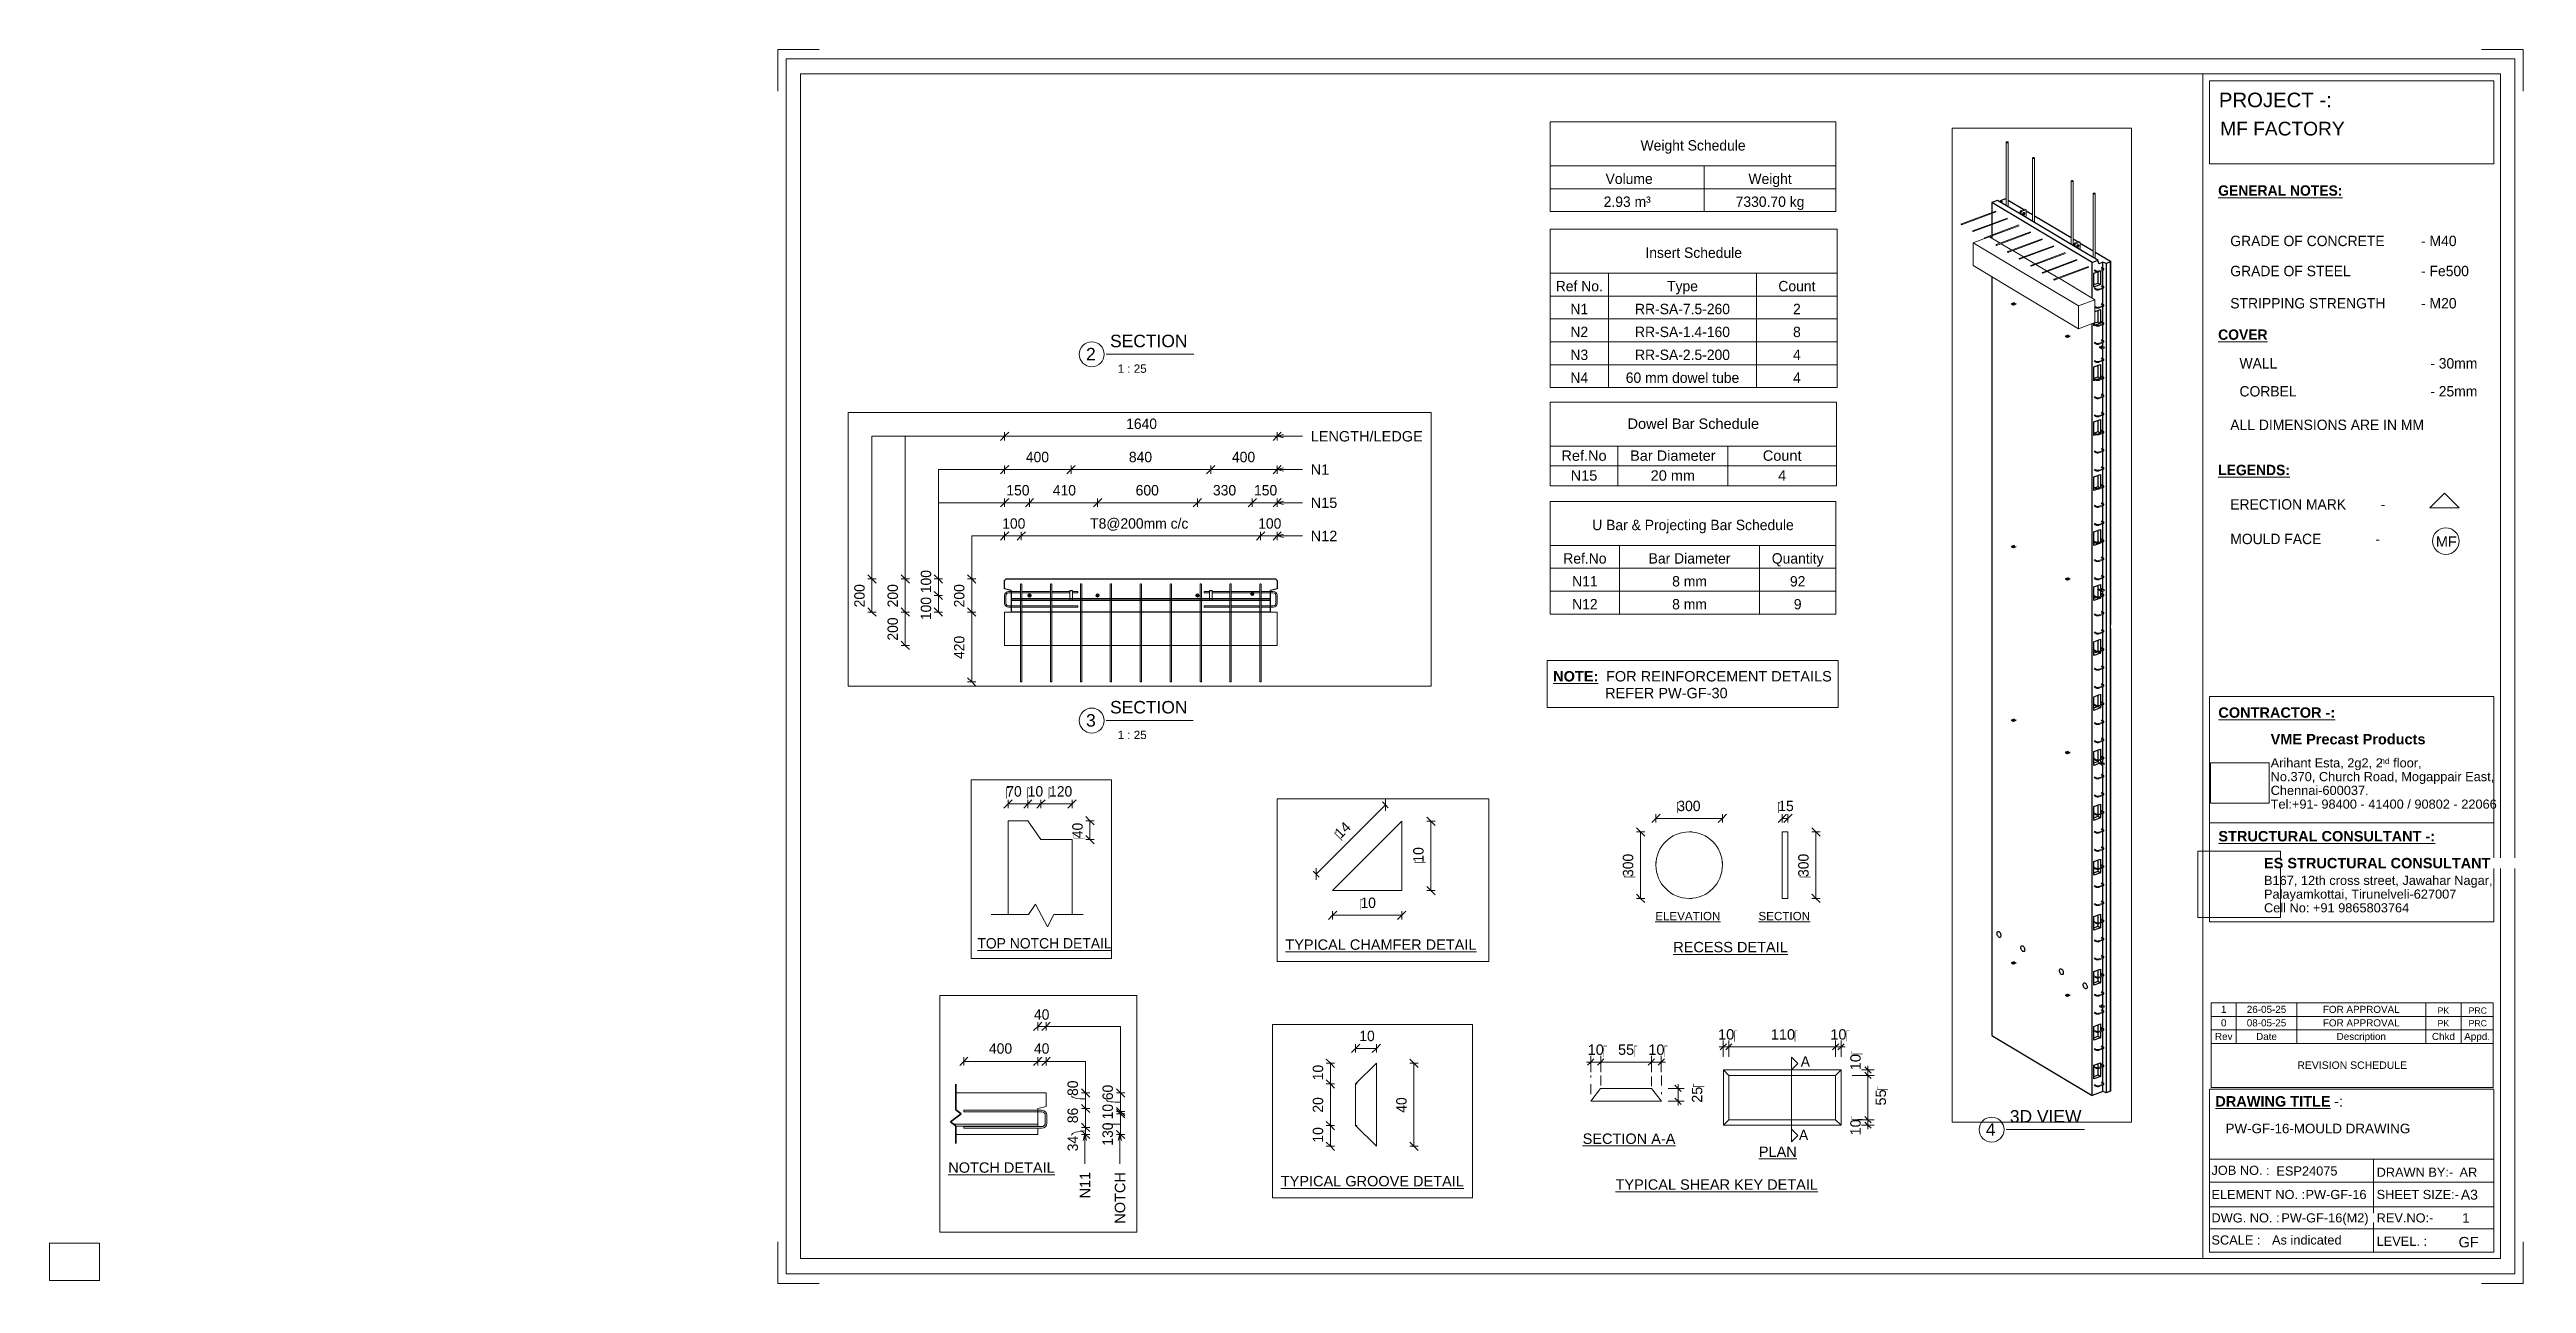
# Paper-space layout 'Layout1' of a CAD drawing. Header units: millimetres. Extents: x 0 to 596, y -1 to 296.
# The model-space entities are those that its viewports show. They can reach past a viewport. Long polylines and large blocks are cut down to what shows.
import ezdxf

# ---------------------------------------------------------------- set-up
doc = ezdxf.new("R2010")
doc.units = ezdxf.units.MM
doc.linetypes.add('Dash', pattern=[6.36, 3.18, -3.18])
doc.linetypes.add('Overhead', pattern=[3.97, 2.38, -1.59])
for name, color, linetype, lineweight in [('A-ANNO-DIMS', 211, 'Continuous', 9), ('A-ANNO-DIMS-1', 211, 'Continuous', 9), ('A-ANNO-DIMS-2', 211, 'Continuous', 9), ('A-ANNO-DIMS-25', 211, 'Continuous', 9), ('A-ANNO-DIMS-3', 211, 'Continuous', 9), ('A-ANNO-DIMS-80', 211, 'Continuous', 9), ('A-DETL', 90, 'Continuous', 18), ('A-DETL-MBND', 5, 'Continuous', 18), ('A-DETL-THIN', 151, 'Continuous', 18), ('A-FLOR-OVHD', 1, 'Overhead', 18), ('A-GENM', 13, 'Continuous', 18), ('A-WALL', 113, 'Continuous', 25), ('A-WALL-HDLN', 110, 'Dash', 25), ('G-ANNO-SCHD', 231, 'Continuous', 9), ('G-ANNO-TEXT', 231, 'Continuous', 9), ('G-ANNO-TTLB', 6, 'Continuous', 9), ('G-ANNO-TTLB-MEDM', 33, 'Continuous', 9), ('G-ANNO-TTLB-THIN', 151, 'Continuous', 9), ('S-BEAM', 12, 'Continuous', 18), ('S-BEAM-HDLN', 1, 'Dash', 18), ('S-RBAR', 171, 'Continuous', 18)]:
    doc.layers.add(name, color=color, linetype=linetype, lineweight=lineweight)
doc.layers.add('G-ANNO-NPLT', color=191, linetype='Continuous')
doc.styles.add('Arial', font='arial.ttf', dxfattribs={"height": 62.5})
doc.styles.add('Arial_1', font='arial.ttf', dxfattribs={"height": 50})
doc.styles.add('Arial_10', font='arial.ttf', dxfattribs={"height": 3.3})
doc.styles.add('Arial_11', font='arial.ttf', dxfattribs={"height": 2.3})
doc.styles.add('Arial_12', font='arial.ttf', dxfattribs={"height": 1.8})
doc.styles.add('Arial_13', font='arial.ttf', dxfattribs={"height": 1.7})
doc.styles.add('Arial_14', font='arial.ttf', dxfattribs={"height": 1.5})
doc.styles.add('Arial_15', font='arial.ttf', dxfattribs={"height": 2})
doc.styles.add('Arial_16', font='arial.ttf', dxfattribs={"height": 3})
doc.styles.add('Arial_2', font='arial.ttf', dxfattribs={"height": 7.5})
doc.styles.add('Arial_3', font='arial.ttf', dxfattribs={"height": 5})
doc.styles.add('Arial_4', font='arial.ttf', dxfattribs={"height": 3.5})
doc.styles.add('Arial_5', font='arial.ttf', dxfattribs={"height": 2.2})
doc.styles.add('Arial_6', font='arial.ttf', dxfattribs={"height": 2.4})
doc.styles.add('Arial_7', font='arial.ttf', dxfattribs={"height": 2.5})
doc.styles.add('Arial_8', font='arial.ttf', dxfattribs={"height": 1.42976})
doc.styles.add('Arial_9', font='arial.ttf', dxfattribs={"height": 2.25})
doc.styles.add('Arial_B', font='arialbd.ttf', dxfattribs={"height": 2.5})
doc.styles.add('Nirmala UI Semilight', font='NirmalaS.ttf', dxfattribs={"height": 62.5})
doc.styles.add('Nirmala UI Semilight_1', font='NirmalaS.ttf', dxfattribs={"height": 50})
doc.styles.add('Nirmala UI Semilight_2', font='NirmalaS.ttf', dxfattribs={"height": 7.5})
doc.styles.add('Nirmala UI Semilight_3', font='NirmalaS.ttf', dxfattribs={"height": 200})
doc.styles.add('Nirmala UI Semilight_4', font='NirmalaS.ttf', dxfattribs={"height": 200})
doc.styles.add('Nirmala UI Semilight_5', font='NirmalaS.ttf', dxfattribs={"height": 5})
doc.styles.add('Nirmala UI Semilight_6', font='NirmalaS.ttf', dxfattribs={"height": 2.5})
doc.styles.add('Nirmala UI Semilight_7', font='NirmalaS.ttf', dxfattribs={"height": 2.5})
doc.styles.add('Nirmala UI Semilight_B', font='', dxfattribs={"height": 2.5})
doc.styles.get('Nirmala UI Semilight_B').set_extended_font_data('Nirmala UI Semilight', bold=True)
doc.dimstyles.new('Arrow_Filled_-_2_5_NI_UI', dxfattribs={"dimscale": 304.8, "dimtxt": 65.460247, "dimasz": 0.164042, "dimexe": 0.082021, "dimexo": 0.0625, "dimgap": 0.082021, "dimtad": 1, "dimdec": 4, "dimzin": 0, "dimdsep": 46, "dimtxsty": 'Nirmala UI Semilight', "dimblk1": 'OBLIQUE', "dimblk2": 'OBLIQUE', "dimsah": 1, "dimcen": 0.09, "dimazin": 0, "dimtfac": 1, "dimtdec": 4, "dimtix": 1, "dimtmove": 0, "dimatfit": 3, "dimfxl": 0.082021, "dimfxlon": 1, "dimtvp": 1, "dimtolj": 1, "dimtzin": 0, "dimarcsym": 2})
doc.dimstyles.new('Arrow_Filled_-_2_5_NI_UI_1', dxfattribs={"dimscale": 304.8, "dimtxt": 65.460247, "dimasz": 0.164042, "dimexe": 0.082021, "dimexo": 0.0625, "dimgap": 0.082021, "dimtad": 1, "dimdec": 4, "dimzin": 0, "dimdsep": 46, "dimtxsty": 'Nirmala UI Semilight', "dimblk1": 'OBLIQUE', "dimblk2": 'OBLIQUE', "dimsah": 1, "dimcen": 0.09, "dimazin": 0, "dimtfac": 1, "dimtdec": 4, "dimtix": 1, "dimtmove": 2, "dimatfit": 3, "dimfxl": 0.082021, "dimfxlon": 1, "dimtvp": 1, "dimtolj": 1, "dimtzin": 0, "dimarcsym": 2})
doc.dimstyles.new('Arrow_Filled_-_2_5_NI_UI_2', dxfattribs={"dimscale": 304.8, "dimtxt": 7.85523, "dimasz": 0.019685, "dimexe": 0.009843, "dimexo": 0.0625, "dimgap": 0.009843, "dimtad": 1, "dimdec": 4, "dimzin": 0, "dimdsep": 46, "dimtxsty": 'Nirmala UI Semilight_2', "dimblk1": 'OBLIQUE', "dimblk2": 'OBLIQUE', "dimsah": 1, "dimcen": 0.09, "dimazin": 0, "dimtfac": 1, "dimtdec": 4, "dimtix": 1, "dimtmove": 0, "dimatfit": 3, "dimfxl": 0.009843, "dimfxlon": 1, "dimtvp": 1, "dimtolj": 1, "dimtzin": 0, "dimarcsym": 2})
doc.dimstyles.new('Arrow_Filled_-_2_5_NI_UI_3', dxfattribs={"dimscale": 304.8, "dimtxt": 209.472789, "dimasz": 0.524934, "dimexe": 0.262467, "dimexo": 0.0625, "dimgap": 0.262467, "dimtad": 1, "dimdec": 4, "dimzin": 0, "dimdsep": 46, "dimtxsty": 'Nirmala UI Semilight_3', "dimblk1": 'OBLIQUE', "dimblk2": 'OBLIQUE', "dimsah": 1, "dimcen": 0.09, "dimazin": 0, "dimtfac": 1, "dimtdec": 4, "dimtix": 1, "dimtmove": 2, "dimatfit": 3, "dimfxl": 0.262467, "dimfxlon": 1, "dimtvp": 1, "dimtolj": 1, "dimtzin": 0, "dimarcsym": 2})
doc.dimstyles.new('Arrow_Filled_-_2_5_NI_UI_4', dxfattribs={"dimscale": 304.8, "dimtxt": 209.472789, "dimasz": 0.524934, "dimexe": 0.262467, "dimexo": 0.0625, "dimgap": 0.262467, "dimtad": 1, "dimdec": 4, "dimzin": 0, "dimdsep": 46, "dimtxsty": 'Nirmala UI Semilight_3', "dimblk1": 'OBLIQUE', "dimblk2": 'OBLIQUE', "dimsah": 1, "dimcen": 0.09, "dimazin": 0, "dimtfac": 1, "dimtdec": 4, "dimtix": 1, "dimtmove": 0, "dimatfit": 3, "dimfxl": 0.262467, "dimfxlon": 1, "dimtvp": 1, "dimtolj": 1, "dimtzin": 0, "dimarcsym": 2})
doc.dimstyles.new('Arrow_Filled_-_2_5_NI_UI_5', dxfattribs={"dimscale": 304.8, "dimtxt": 5.23682, "dimasz": 0.013123, "dimexe": 0.006562, "dimexo": 0.0625, "dimgap": 0.006562, "dimtad": 1, "dimdec": 4, "dimzin": 0, "dimdsep": 46, "dimtxsty": 'Nirmala UI Semilight_5', "dimblk1": 'OBLIQUE', "dimblk2": 'OBLIQUE', "dimsah": 1, "dimcen": 0.09, "dimazin": 0, "dimtfac": 1, "dimtdec": 4, "dimtix": 1, "dimtmove": 0, "dimatfit": 3, "dimfxl": 0.006562, "dimfxlon": 1, "dimtvp": 1, "dimtolj": 1, "dimtzin": 0, "dimarcsym": 2})
doc.dimstyles.new('Arrow_Filled_-_2_5_NI_UI_6', dxfattribs={"dimscale": 304.8, "dimtxt": 2.61841, "dimasz": 0.006562, "dimexe": 0.003281, "dimexo": 0.0625, "dimgap": 0.003281, "dimtad": 1, "dimdec": 4, "dimzin": 0, "dimdsep": 46, "dimtxsty": 'Nirmala UI Semilight_7', "dimblk1": 'OBLIQUE', "dimblk2": 'OBLIQUE', "dimsah": 1, "dimcen": 0.09, "dimazin": 0, "dimtfac": 1, "dimtdec": 4, "dimtix": 1, "dimtmove": 0, "dimatfit": 3, "dimfxl": 0.003281, "dimfxlon": 1, "dimtvp": 1, "dimtolj": 1, "dimtzin": 0, "dimarcsym": 2})
doc.dimstyles.new('Diagonal_-_2_5mm_Arial', dxfattribs={"dimscale": 304.8, "dimtxt": 2.550648, "dimasz": 0.004921, "dimexe": 0.004921, "dimexo": 0.0625, "dimgap": 0.003281, "dimtad": 1, "dimdec": 4, "dimzin": 0, "dimdsep": 46, "dimtxsty": 'Arial_7', "dimblk1": 'OBLIQUE', "dimblk2": 'OBLIQUE', "dimsah": 1, "dimcen": 0.09, "dimdle": 0.003281, "dimazin": 0, "dimtfac": 1, "dimtdec": 4, "dimtix": 1, "dimtmove": 2, "dimatfit": 3, "dimfxl": 0.007874, "dimfxlon": 1, "dimtvp": 1, "dimtolj": 1, "dimtzin": 0, "dimarcsym": 2})
doc.dimstyles.new('Diagonal_-_2_5mm_Arial_1', dxfattribs={"dimscale": 304.8, "dimtxt": 2.550648, "dimasz": 0.004921, "dimexe": 0.004921, "dimexo": 0.0625, "dimgap": 0.003281, "dimtad": 1, "dimdec": 4, "dimzin": 0, "dimdsep": 46, "dimtxsty": 'Arial_7', "dimblk1": 'OBLIQUE', "dimblk2": 'OBLIQUE', "dimsah": 1, "dimcen": 0.09, "dimdle": 0.003281, "dimazin": 0, "dimtfac": 1, "dimtdec": 4, "dimtix": 1, "dimtmove": 0, "dimatfit": 3, "dimfxl": 0.007874, "dimfxlon": 1, "dimtvp": 1, "dimtolj": 1, "dimtzin": 0, "dimarcsym": 2})
picture_1 = doc.add_image_def('image1.jpg', size_in_pixel=(996, 686))
picture_2 = doc.add_image_def('image2.jpg', size_in_pixel=(1600, 1280))

psp = doc.layouts.get("Layout1")

msp = doc.modelspace()

# ---------------------------------------------------------------- texts
at = {"layer": 'G-ANNO-TEXT', "color": 7, "attachment_point": 1}
for s, insert, char_height, width, style in [('40', (227.79486, 18537.9943), 50, 91.392375, 'Nirmala UI Semilight_1'), ('400', (11.22795, 18374.43991), 50, 136.286875, 'Nirmala UI Semilight_1'), ('40', (227.79486, 18374.43991), 50, 91.392375, 'Nirmala UI Semilight_1'), ('\\LNOTCH DETAIL', (-184.56579, 17801.32875), 50, 622.1095, 'Arial_1'), ('LENGTH/LEDGE', (-1044.8248, 14003.19518), 62.5, 815.7170312, 'Arial'), ('N1', (-1044.8248, 13803.19518), 62.5, 134.2826563, 'Arial'), ('N15', (-1044.8248, 13603.19518), 62.5, 192.405, 'Arial'), ('N12', (-1044.8248, 13403.19518), 62.5, 192.405, 'Arial'), ('\\LTYPICAL CHAMFER DETAIL', (744.76736, 3087.48198), 7.5, 166.9113375, 'Arial_2'), ('\\LTYPICAL GROOVE DETAIL', (3876.10198, 3090.65698), 5, 106.784775, 'Arial_3'), ('\\LTOP NOTCH DETAIL', (1281.67798, 1307.16895), 200, 2975.864, 'Nirmala UI Semilight_4')]:
    msp.add_mtext(s, dxfattribs=dict(at, insert=insert, char_height=char_height, width=width, style=style))
at = {"layer": 'G-ANNO-TEXT', "color": 7, "char_height": 50, "attachment_point": 1, "rotation": 90}
for s, insert, width, style in [('80', (389.37011, 18120.89979), 89.789, 'Nirmala UI Semilight_1'), ('60', (557.71291, 18100.51088), 89.789, 'Nirmala UI Semilight_1'), ('10', (557.71291, 18008.05743), 76.962, 'Nirmala UI Semilight_1'), ('86', (389.37011, 17989.83049), 89.789, 'Nirmala UI Semilight_1'), ('130', (557.71291, 17881.70469), 121.8565, 'Nirmala UI Semilight_1'), ('34', (389.37011, 17854.64001), 91.392375, 'Nirmala UI Semilight_1'), ('N11', (448.60149, 17627.56958), 153.924, 'Arial_1'), ('NOTCH', (616.94429, 17505.96958), 301.4345, 'Arial_1')]:
    msp.add_mtext(s, dxfattribs=dict(at, insert=insert, width=width, style=style))

# ---------------------------------------------------------------- blocks, each defined once
blk = doc.blocks.new('ES-Landscape-A3 - ES-Landscape-A3-502445-PW-GF-16-MOULD DRAWING')
at = {"layer": 'G-ANNO-TTLB'}
for p, q in [((175.24, 296.27), (185.24, 296.27)), ((175.24, 296.27), (175.24, 286.27)), ((595.24, 296.27), (585.24, 296.27)), ((595.24, 296.27), (595.24, 286.27)), ((519.77, 140.54), (588.2, 140.54)), ((519.77, 86.33), (519.77, 140.54)), ((588.2, 86.33), (588.2, 140.54)), ((519.77, 110.14), (588.2, 110.14)), ((519.77, 6.78), (519.77, 46.03)), ((588.2, 6.78), (588.2, 46.03)), ((559.23, 29.2), (559.23, 6.78)), ((175.24, -0.73), (175.24, 9.27)), ((595.24, -0.73), (595.24, 9.27)), ((175.24, -0.73), (185.24, -0.73)), ((595.24, -0.73), (585.24, -0.73))]:
    blk.add_line(p, q, dxfattribs=at)
at = {"layer": 'G-ANNO-TTLB-MEDM'}
for p, q in [((180.73, 290.44), (180.73, 5.31)), ((180.73, 290.44), (589.79, 290.44)), ((518.17, 290.44), (518.17, 5.31)), ((519.77, 268.77), (519.77, 288.77)), ((519.77, 288.77), (588.2, 288.77)), ((588.2, 288.77), (588.2, 268.77)), ((589.79, 290.44), (589.79, 5.31)), ((588.2, 268.77), (519.77, 268.77)), ((519.77, 86.33), (588.2, 86.33)), ((519.77, 6.78), (588.2, 6.78)), ((180.73, 5.31), (589.79, 5.31))]:
    blk.add_line(p, q, dxfattribs=at)
at = {"layer": 'G-ANNO-TTLB-THIN'}
for p, q in [((177.29, 294.03), (177.29, 1.56)), ((593.23, 294.03), (177.29, 294.03)), ((593.23, 1.56), (593.23, 294.03)), ((519.77, 46.03), (588.2, 46.03)), ((519.77, 29.2), (588.2, 29.2)), ((519.77, 23.64), (588.2, 23.64)), ((519.77, 17.68), (588.2, 17.68)), ((519.77, 12.43), (588.2, 12.43)), ((177.29, 1.56), (593.23, 1.56))]:
    blk.add_line(p, q, dxfattribs=at)
at = {"layer": 'G-ANNO-TTLB', "insert": (534.5, 131.53), "char_height": 2.5, "width": 45.135, "attachment_point": 1, "style": 'Arial_B', "bg_fill": 3, "box_fill_scale": 0, "bg_fill_color": 256, "bg_fill_true_color": 3254780160, "bg_fill_transparency": 256}
blk.add_mtext('VME Precast Products', dxfattribs=at)
at = {"layer": 'G-ANNO-TTLB', "attachment_point": 1}
for s, insert, char_height, width, style in [('Arihant Esta, 2g2, 2', (534.5, 125.68), 2.2, 31.9873, 'Arial_5'), ('nd', (560.89, 125.72), 1.43, 2.7257, 'Arial_8'), (' floor,', (563.14, 125.68), 2.2, 9.1392, 'Arial_5'), ('No.370, Church Road, Mogappair East,', (534.5, 122.37), 2.2, 63.4135, 'Arial_5'), ('Tel:+91- 98400 - 41400 / 90802 - 22066 ', (534.5, 115.75), 2.2, 65.2574, 'Arial_5'), ('Chennai-600037.', (534.5, 119.06), 2.2, 27.6582, 'Arial_5'), ('Cell No: +91 9865803764', (532.9, 90.79), 2.2, 41.0464, 'Arial_5'), ('Palayamkottai, Tirunelveli-627007', (532.9, 94.09), 2.2, 54.4346, 'Arial_5'), ('JOB NO. :', (520.26, 27.61), 2.2, 16.5949, 'Arial_5'), ('DRAWN BY:-', (560, 27.14), 2.2, 21.7257, 'Arial_5'), ('ELEMENT NO. :', (520.26, 21.79), 2.2, 26.5359, 'Arial_5'), ('SHEET SIZE:-', (560, 21.79), 2.2, 23.2489, 'Arial_5'), ('DWG. NO. :', (520.26, 16.16), 2.2, 19.481, 'Arial_5'), ('REV.NO:-', (560, 16.16), 2.2, 16.0338, 'Arial_5'), ('SCALE :', (520.26, 10.84), 2.2, 13.8692, 'Arial_5'), ('LEVEL. :', (560, 10.53), 2.2, 14.3502, 'Arial_5')]:
    blk.add_mtext(s, dxfattribs=dict(at, insert=insert, char_height=char_height, width=width, style=style))
at = {"layer": 'G-ANNO-TTLB'}
image = blk.add_image(picture_1, insert=(520, 114.84), size_in_units=(14.11, 9.72), dxfattribs=at)
image.dxf.flags = 7
image = blk.add_image(picture_2, insert=(516.95, 87.39), size_in_units=(19.92, 15.93), dxfattribs=at)
image.dxf.flags = 7
at = {"layer": 'G-ANNO-TTLB', "attachment_point": 1, "bg_fill": 3, "box_fill_scale": 0, "bg_fill_color": 256, "bg_fill_true_color": 3254780160, "bg_fill_transparency": 256}
for s, insert, char_height, width, style in [('PROJECT -:', (522.05, 285.89), 3.5, 33.3502, 'Arial_4'), ('\\LCONTRACTOR -:', (521.92, 137.94), 2.5, 33.9114, 'Arial_B'), ('\\LSTRUCTURAL CONSULTANT -:', (521.92, 108.18), 2.5, 62.8523, 'Arial_B'), ('ES STRUCTURAL CONSULTANT', (532.9, 101.7), 2.5, 65.6582, 'Arial_B'), ('\\LDRAWING TITLE', (521.19, 44.36), 2.5, 33.4304, 'Arial_B'), ('A3', (580.27, 21.84), 2.4, 4.9705, 'Arial_6')]:
    blk.add_mtext(s, dxfattribs=dict(at, insert=insert, char_height=char_height, width=width, style=style))
at = {"layer": 'G-ANNO-TTLB', "insert": (532.9, 97.4), "char_height": 2.2, "width": 65.1772, "attachment_point": 1, "style": 'Arial_5'}
blk.add_mtext('B167, 12th cross street, Jawahar Nagar,', dxfattribs=at)
at = {"layer": 'G-ANNO-TTLB', "insert": (548.78, 44.36), "char_height": 2.5, "width": 1.2025, "attachment_point": 1, "style": 'Arial_B', "bg_fill": 3, "box_fill_scale": 0, "bg_fill_color": 256, "bg_fill_true_color": 3254780160, "bg_fill_transparency": 256}
blk.add_mtext('\\fArial|b1|i0|c0|p34|; ', dxfattribs=at)
at = {"layer": 'G-ANNO-TTLB', "insert": (549.77, 44.36), "char_height": 2.5, "width": 2.6456, "attachment_point": 1, "style": 'Arial_7', "bg_fill": 3, "box_fill_scale": 0, "bg_fill_color": 256, "bg_fill_true_color": 3254780160, "bg_fill_transparency": 256}
blk.add_mtext('-:', dxfattribs=at)
blk = doc.blocks.new('Viewport - M_View Title-1040-PW-GF-16-MOULD DRAWING')
at = {"layer": 'G-ANNO-TTLB'}
for start, end in [(360, 180), (180, 0)]:
    blk.add_arc((-3.5, 0), 3, start, end, dxfattribs=at)
blk = doc.blocks.new('DIMBLOCK44-PW-GF-16-MOULD DRAWING')
at = {"layer": 'A-ANNO-DIMS-1'}
for p, q in [((437.59, 49.36), (433.78, 49.36)), ((437.59, 50.68), (436.02, 50.68)), ((437.59, 51.68), (437.59, 49.36)), ((437.59, 50.68), (439.09, 50.68)), ((437.59, 49.36), (439.09, 49.36))]:
    blk.add_line(p, q, dxfattribs=at)
at = {"layer": 'A-ANNO-DIMS-1', "lineweight": 35}
for p, q in [((437.59, 50.68), (436.84, 51.43)), ((437.59, 49.36), (436.84, 50.11)), ((437.59, 50.68), (438.34, 49.93)), ((437.59, 49.36), (438.34, 48.61))]:
    blk.add_line(p, q, dxfattribs=at)
at = {"layer": 'A-ANNO-DIMS-1', "color": 0, "insert": (433.34, 50.6), "char_height": 2.5, "width": 4.6147, "attachment_point": 1, "rotation": 90, "line_spacing_factor": 0.941778, "style": 'Arial_7'}
blk.add_mtext('10\\fArial|b0|i0|c254|p34|;\u202a', dxfattribs=at)
blk = doc.blocks.new('_Oblique')
at = {"color": 0, "linetype": 'ByBlock', "lineweight": -2}
blk.add_line((-0.5, -0.5), (0.5, 0.5), dxfattribs=at)
blk = doc.blocks.new('DIMBLOCK45-PW-GF-16-MOULD DRAWING')
at = {"layer": 'A-ANNO-DIMS-1'}
for p, q in [((437.59, 49.36), (433.78, 49.36)), ((437.59, 49.36), (437.59, 38.69)), ((437.59, 49.36), (439.09, 49.36)), ((437.59, 38.69), (435.19, 38.69)), ((437.59, 38.69), (439.09, 38.69))]:
    blk.add_line(p, q, dxfattribs=at)
at = {"layer": 'A-ANNO-DIMS-1', "lineweight": 35}
for p, q in [((437.59, 49.36), (436.84, 50.11)), ((437.59, 49.36), (438.34, 48.61)), ((437.59, 38.69), (436.84, 39.44)), ((437.59, 38.69), (438.34, 37.94))]:
    blk.add_line(p, q, dxfattribs=at)
at = {"layer": 'A-ANNO-DIMS-1', "color": 0, "insert": (439.43, 42.1), "char_height": 2.5, "width": 4.6147, "attachment_point": 1, "rotation": 90, "line_spacing_factor": 0.941778, "style": 'Arial_7'}
blk.add_mtext('55\\fArial|b0|i0|c254|p34|;\u202a', dxfattribs=at)
blk = doc.blocks.new('DIMBLOCK46-PW-GF-16-MOULD DRAWING')
at = {"layer": 'A-ANNO-DIMS-1'}
for p, q in [((437.59, 38.69), (435.19, 38.69)), ((437.59, 37.38), (436.02, 37.38)), ((437.59, 38.69), (437.59, 36.38)), ((437.59, 38.69), (439.09, 38.69)), ((437.59, 37.38), (439.09, 37.38))]:
    blk.add_line(p, q, dxfattribs=at)
at = {"layer": 'A-ANNO-DIMS-1', "lineweight": 35}
for p, q in [((437.59, 38.69), (436.84, 39.44)), ((437.59, 37.38), (436.84, 38.13)), ((437.59, 38.69), (438.34, 37.94)), ((437.59, 37.38), (438.34, 36.63))]:
    blk.add_line(p, q, dxfattribs=at)
at = {"layer": 'A-ANNO-DIMS-1', "color": 0, "insert": (433.34, 34.9), "char_height": 2.5, "width": 4.6147, "attachment_point": 1, "rotation": 90, "line_spacing_factor": 0.941778, "style": 'Arial_7'}
blk.add_mtext('10\\fArial|b0|i0|c254|p34|;\u202a', dxfattribs=at)
blk = doc.blocks.new('DIMBLOCK47-PW-GF-16-MOULD DRAWING')
at = {"layer": 'A-ANNO-DIMS-1'}
for p, q in [((401.79, 56.22), (404.11, 56.22)), ((402.79, 56.22), (402.79, 57.72)), ((402.79, 56.22), (402.79, 53.82)), ((404.11, 56.22), (404.11, 57.72)), ((404.11, 56.22), (404.11, 53.82))]:
    blk.add_line(p, q, dxfattribs=at)
at = {"layer": 'A-ANNO-DIMS-1', "lineweight": 35}
for p, q in [((402.79, 56.22), (402.04, 55.47)), ((402.79, 56.22), (403.54, 56.97)), ((404.11, 56.22), (403.36, 55.47)), ((404.11, 56.22), (404.86, 56.97))]:
    blk.add_line(p, q, dxfattribs=at)
at = {"layer": 'A-ANNO-DIMS-1', "color": 0, "insert": (401.53, 60.47), "char_height": 2.5, "width": 4.6147, "attachment_point": 1, "line_spacing_factor": 0.941778, "style": 'Arial_7'}
blk.add_mtext('10\\fArial|b0|i0|c254|p34|;\u202a', dxfattribs=at)
blk = doc.blocks.new('DIMBLOCK48-PW-GF-16-MOULD DRAWING')
at = {"layer": 'A-ANNO-DIMS-1', "lineweight": 35}
for p, q in [((404.11, 56.22), (403.36, 55.47)), ((404.11, 56.22), (404.86, 56.97)), ((429.82, 56.22), (429.07, 55.47)), ((429.82, 56.22), (430.57, 56.97))]:
    blk.add_line(p, q, dxfattribs=at)
at = {"layer": 'A-ANNO-DIMS-1'}
for p, q in [((404.11, 56.22), (404.11, 57.72)), ((404.11, 56.22), (429.82, 56.22)), ((404.11, 56.22), (404.11, 53.82)), ((429.82, 56.22), (429.82, 57.72)), ((429.82, 56.22), (429.82, 53.82))]:
    blk.add_line(p, q, dxfattribs=at)
at = {"layer": 'A-ANNO-DIMS-1', "color": 0, "insert": (414.22, 60.47), "char_height": 2.5, "width": 6.5924, "attachment_point": 1, "line_spacing_factor": 0.941778, "style": 'Arial_7'}
blk.add_mtext('110\\fArial|b0|i0|c254|p34|;\u202a', dxfattribs=at)
blk = doc.blocks.new('DIMBLOCK49-PW-GF-16-MOULD DRAWING')
at = {"layer": 'A-ANNO-DIMS-1', "lineweight": 35}
for p, q in [((429.82, 56.22), (429.07, 55.47)), ((429.82, 56.22), (430.57, 56.97)), ((431.13, 56.22), (430.38, 55.47)), ((431.13, 56.22), (431.88, 56.97))]:
    blk.add_line(p, q, dxfattribs=at)
at = {"layer": 'A-ANNO-DIMS-1'}
for p, q in [((429.82, 56.22), (429.82, 57.72)), ((429.82, 56.22), (432.13, 56.22)), ((429.82, 56.22), (429.82, 53.82)), ((431.13, 56.22), (431.13, 57.72)), ((431.13, 56.22), (431.13, 53.82))]:
    blk.add_line(p, q, dxfattribs=at)
at = {"layer": 'A-ANNO-DIMS-1', "color": 0, "insert": (428.55, 60.47), "char_height": 2.5, "width": 4.6147, "attachment_point": 1, "line_spacing_factor": 0.941778, "style": 'Arial_7'}
blk.add_mtext('10\\fArial|b0|i0|c254|p34|;\u202a', dxfattribs=at)
blk = doc.blocks.new('DIMBLOCK50-PW-GF-16-MOULD DRAWING')
at = {"layer": 'A-ANNO-DIMS-1'}
for p, q in [((391.89, 46.22), (389.49, 46.22)), ((391.89, 43.12), (389.49, 43.12)), ((391.89, 47.22), (391.89, 42.12)), ((391.89, 46.22), (393.39, 46.22)), ((391.89, 43.12), (393.39, 43.12))]:
    blk.add_line(p, q, dxfattribs=at)
at = {"layer": 'A-ANNO-DIMS-1', "lineweight": 35}
for p, q in [((391.89, 46.22), (391.14, 46.97)), ((391.89, 43.12), (391.14, 43.87)), ((391.89, 46.22), (392.64, 45.47)), ((391.89, 43.12), (392.64, 42.37))]:
    blk.add_line(p, q, dxfattribs=at)
at = {"layer": 'A-ANNO-DIMS-1', "color": 0, "insert": (395.22, 42.75), "char_height": 2.5, "width": 4.6147, "attachment_point": 1, "rotation": 90, "line_spacing_factor": 0.941778, "style": 'Arial_7'}
blk.add_mtext('25\\fArial|b0|i0|c254|p34|;\u202a', dxfattribs=at)
blk = doc.blocks.new('DIMBLOCK51-PW-GF-16-MOULD DRAWING')
at = {"layer": 'A-ANNO-DIMS-1'}
for p, q in [((370.87, 52.56), (370.87, 54.06)), ((373.28, 52.56), (373.28, 54.06)), ((369.87, 52.56), (373.28, 52.56)), ((370.87, 52.56), (370.87, 50.16)), ((373.28, 52.56), (373.28, 50.16))]:
    blk.add_line(p, q, dxfattribs=at)
at = {"layer": 'A-ANNO-DIMS-1', "lineweight": 35}
for p, q in [((370.87, 52.56), (370.12, 51.81)), ((370.87, 52.56), (371.62, 53.31)), ((373.28, 52.56), (372.53, 51.81)), ((373.28, 52.56), (374.03, 53.31))]:
    blk.add_line(p, q, dxfattribs=at)
at = {"layer": 'A-ANNO-DIMS-1', "color": 0, "insert": (370.15, 56.8), "char_height": 2.5, "width": 4.6147, "attachment_point": 1, "line_spacing_factor": 0.941778, "style": 'Arial_7'}
blk.add_mtext('10\\fArial|b0|i0|c254|p34|;\u202a', dxfattribs=at)
blk = doc.blocks.new('DIMBLOCK52-PW-GF-16-MOULD DRAWING')
at = {"layer": 'A-ANNO-DIMS-1'}
for p, q in [((373.28, 52.56), (373.28, 54.06)), ((385.47, 52.56), (385.47, 54.06)), ((373.28, 52.56), (385.47, 52.56)), ((373.28, 52.56), (373.28, 50.16)), ((385.47, 52.56), (385.47, 50.16))]:
    blk.add_line(p, q, dxfattribs=at)
at = {"layer": 'A-ANNO-DIMS-1', "lineweight": 35}
for p, q in [((373.28, 52.56), (372.53, 51.81)), ((373.28, 52.56), (374.03, 53.31)), ((385.47, 52.56), (384.72, 51.81)), ((385.47, 52.56), (386.22, 53.31))]:
    blk.add_line(p, q, dxfattribs=at)
at = {"layer": 'A-ANNO-DIMS-1', "color": 0, "insert": (377.45, 56.8), "char_height": 2.5, "width": 4.6147, "attachment_point": 1, "line_spacing_factor": 0.941778, "style": 'Arial_7'}
blk.add_mtext('55\\fArial|b0|i0|c254|p34|;\u202a', dxfattribs=at)
blk = doc.blocks.new('DIMBLOCK53-PW-GF-16-MOULD DRAWING')
at = {"layer": 'A-ANNO-DIMS-1'}
for p, q in [((385.47, 52.56), (385.47, 54.06)), ((387.87, 52.56), (387.87, 54.06)), ((385.47, 52.56), (388.87, 52.56)), ((385.47, 52.56), (385.47, 50.16)), ((387.87, 52.56), (387.87, 50.16))]:
    blk.add_line(p, q, dxfattribs=at)
at = {"layer": 'A-ANNO-DIMS-1', "lineweight": 35}
for p, q in [((385.47, 52.56), (384.72, 51.81)), ((385.47, 52.56), (386.22, 53.31)), ((387.87, 52.56), (387.12, 51.81)), ((387.87, 52.56), (388.62, 53.31))]:
    blk.add_line(p, q, dxfattribs=at)
at = {"layer": 'A-ANNO-DIMS-1', "color": 0, "insert": (384.75, 56.8), "char_height": 2.5, "width": 4.6147, "attachment_point": 1, "line_spacing_factor": 0.941778, "style": 'Arial_7'}
blk.add_mtext('10\\fArial|b0|i0|c254|p34|;\u202a', dxfattribs=at)
blk = doc.blocks.new('DIMBLOCK54-PW-GF-16-MOULD DRAWING')
at = {"layer": 'A-ANNO-DIMS-1'}
for p, q in [((382.87, 107.97), (381.87, 108.97)), ((382.87, 107.97), (381.87, 107.97)), ((382.87, 91.97), (382.87, 107.97)), ((382.87, 107.97), (383.87, 106.97)), ((382.87, 107.97), (383.87, 107.97)), ((382.87, 91.97), (381.87, 92.97)), ((382.87, 91.97), (381.87, 91.97)), ((382.87, 91.97), (383.87, 90.97)), ((382.87, 91.97), (383.87, 91.97))]:
    blk.add_line(p, q, dxfattribs=at)
at = {"layer": 'A-ANNO-DIMS-1', "color": 0, "insert": (378.61, 97.11), "char_height": 2.5, "width": 6.8555, "attachment_point": 1, "rotation": 90, "line_spacing_factor": 1.142579, "style": 'Nirmala UI Semilight_7'}
blk.add_mtext('\u202a300', dxfattribs=at)
blk = doc.blocks.new('DIMBLOCK55-PW-GF-16-MOULD DRAWING')
at = {"layer": 'A-ANNO-DIMS-1'}
for p, q in [((386.57, 111.2), (385.57, 110.2)), ((386.57, 111.2), (387.57, 112.2)), ((386.57, 111.2), (386.57, 112.2)), ((386.57, 111.2), (402.57, 111.2)), ((386.57, 111.2), (386.57, 110.2)), ((402.57, 111.2), (401.57, 110.2)), ((402.57, 111.2), (403.57, 112.2)), ((402.57, 111.2), (402.57, 112.2)), ((402.57, 111.2), (402.57, 110.2))]:
    blk.add_line(p, q, dxfattribs=at)
at = {"layer": 'A-ANNO-DIMS-1', "color": 0, "insert": (391.72, 115.46), "char_height": 2.5, "width": 6.8555, "attachment_point": 1, "line_spacing_factor": 1.142579, "style": 'Nirmala UI Semilight_7'}
blk.add_mtext('\u202a300', dxfattribs=at)
blk = doc.blocks.new('DIMBLOCK56-PW-GF-16-MOULD DRAWING')
at = {"layer": 'A-ANNO-DIMS-1'}
for p, q in [((416.96, 111.2), (415.96, 110.2)), ((416.96, 111.2), (417.96, 112.2)), ((416.96, 111.2), (416.96, 112.2)), ((416.96, 111.2), (418.33, 111.2)), ((416.96, 111.2), (416.96, 110.2)), ((418.33, 111.2), (417.33, 110.2)), ((418.33, 111.2), (419.33, 112.2)), ((418.33, 111.2), (418.33, 112.2)), ((418.33, 111.2), (418.33, 110.2))]:
    blk.add_line(p, q, dxfattribs=at)
at = {"layer": 'A-ANNO-DIMS-1', "color": 0, "insert": (416.02, 115.46), "char_height": 2.5, "width": 3.8848, "attachment_point": 1, "line_spacing_factor": 1.142579, "style": 'Nirmala UI Semilight_7'}
blk.add_mtext('\u202a15', dxfattribs=at)
blk = doc.blocks.new('DIMBLOCK57-PW-GF-16-MOULD DRAWING')
at = {"layer": 'A-ANNO-DIMS-1'}
for p, q in [((425.08, 107.97), (424.08, 108.97)), ((425.08, 107.97), (424.08, 107.97)), ((425.08, 107.97), (425.08, 91.97)), ((425.08, 107.97), (426.08, 106.97)), ((425.08, 107.97), (426.08, 107.97)), ((425.08, 91.97), (424.08, 92.97)), ((425.08, 91.97), (424.08, 91.97)), ((425.08, 91.97), (426.08, 90.97)), ((425.08, 91.97), (426.08, 91.97))]:
    blk.add_line(p, q, dxfattribs=at)
at = {"layer": 'A-ANNO-DIMS-1', "color": 0, "insert": (420.81, 97.11), "char_height": 2.5, "width": 6.8555, "attachment_point": 1, "rotation": 90, "line_spacing_factor": 1.142579, "style": 'Nirmala UI Semilight_7'}
blk.add_mtext('\u202a300', dxfattribs=at)
blk = doc.blocks.new('RR spread anchor face based - RR-SA-7_5-260-1726841-Elevation Top Copy 1')
at = {"layer": 'A-GENM'}
for p, q in [((-6313.43, 13041.42), (-6313.43, 13043.92)), ((-6313.43, 13043.92), (-6297.43, 13043.92)), ((-6297.43, 13043.92), (-6297.43, 13041.42)), ((-6313.43, 12986.42), (-6313.43, 13041.42)), ((-6313.43, 13041.42), (-6297.43, 13041.42)), ((-6297.43, 13041.42), (-6297.43, 12986.42)), ((-6313.43, 12983.92), (-6313.43, 12986.42)), ((-6313.43, 12986.42), (-6297.43, 12986.42)), ((-6297.43, 12986.42), (-6297.43, 12983.92)), ((-6297.43, 12983.92), (-6313.43, 12983.92))]:
    blk.add_line(p, q, dxfattribs=at)
blk = doc.blocks.new('Rebar Bar - Part 3166313199-431004-3D Ortho')
at = {"layer": 'S-RBAR'}
for p, q in [((7063.43, 12398.86), (7079.33, 12389.36)), ((7083.43, 12396.22), (7067.53, 12405.73))]:
    blk.add_line(p, q, dxfattribs=at)
blk = doc.blocks.new('Rebar Bar - Part 2227165887-431004-3D Ortho')
at = {"layer": 'S-RBAR'}
for points in [[(7083.43, 12396.22, 0), (7084.04, 12395.84, 0), (7084.63, 12395.44, 0), (7085.19, 12395.03, 0), (7085.74, 12394.59, 0), (7086.26, 12394.13, 0), (7086.75, 12393.64, 0), (7087.21, 12393.13, 0), (7087.65, 12392.6, 0), (7088.05, 12392.04, 0), (7088.42, 12391.46, 0), (7088.75, 12390.84, 0), (7089.03, 12390.21, 0), (7089.27, 12389.54, 0), (7089.46, 12388.86, 0), (7089.59, 12388.16, 0), (7089.66, 12387.45, 0), (7089.67, 12386.73, 0), (7089.62, 12386.02, 0), (7089.52, 12385.31, 0), (7089.35, 12384.62, 0), (7089.13, 12383.95, 0), (7088.87, 12383.3, 0), (7088.55, 12382.68, 0), (7088.2, 12382.08, 0), (7087.81, 12381.51, 0), (7087.39, 12380.97, 0), (7086.94, 12380.45, 0), (7086.45, 12379.96, 0), (7085.94, 12379.49, 0), (7085.41, 12379.04, 0), (7084.85, 12378.61, 0), (7084.28, 12378.21, 0), (7083.67, 12377.82, 0), (7083.05, 12377.45, 0), (7082.41, 12377.1, 0), (7081.75, 12376.77, 0), (7081.07, 12376.45, 0), (7080.37, 12376.15, 0), (7079.65, 12375.87, 0), (7079.46, 12375.79, 0)], [(7079.33, 12389.36, 0), (7079.68, 12389.13, 0), (7080.01, 12388.91, 0), (7080.3, 12388.7, 0), (7080.57, 12388.48, 0), (7080.8, 12388.28, 0), (7081, 12388.08, 0), (7081.17, 12387.9, 0), (7081.31, 12387.72, 0), (7081.42, 12387.57, 0), (7081.51, 12387.43, 0), (7081.57, 12387.31, 0), (7081.61, 12387.21, 0), (7081.64, 12387.13, 0), (7081.66, 12387.07, 0), (7081.67, 12387.02, 0), (7081.68, 12386.97, 0), (7081.68, 12386.94, 0), (7081.67, 12386.9, 0), (7081.67, 12386.85, 0), (7081.65, 12386.79, 0), (7081.63, 12386.72, 0), (7081.59, 12386.62, 0), (7081.53, 12386.51, 0), (7081.46, 12386.38, 0), (7081.35, 12386.23, 0), (7081.23, 12386.07, 0), (7081.07, 12385.89, 0), (7080.88, 12385.7, 0), (7080.66, 12385.5, 0), (7080.41, 12385.29, 0), (7080.13, 12385.07, 0), (7079.81, 12384.85, 0), (7079.47, 12384.63, 0), (7079.1, 12384.41, 0), (7078.69, 12384.19, 0), (7078.26, 12383.97, 0), (7077.8, 12383.76, 0), (7077.32, 12383.55, 0), (7076.81, 12383.35, 0), (7076.67, 12383.29, 0)]]:
    blk.add_polyline3d(points, dxfattribs=at)
blk = doc.blocks.new('Rebar Bar - Part 981547073-431004-3D Ortho')
at = {"layer": 'S-RBAR'}
for p, q in [((7076.67, 12383.29), (7040.55, 12369.86)), ((7043.34, 12362.36), (7079.46, 12375.79))]:
    blk.add_line(p, q, dxfattribs=at)
blk = doc.blocks.new('Rebar Bar - Part 2227165887-V1-3D Ortho')
at = {"layer": 'S-RBAR'}
for points in [[(7015.91, 12371.11, 0), (7016.3, 12370.88, 0), (7016.71, 12370.67, 0), (7017.15, 12370.45, 0), (7017.62, 12370.24, 0), (7018.12, 12370.03, 0), (7018.63, 12369.83, 0), (7019.18, 12369.64, 0), (7019.74, 12369.46, 0), (7020.32, 12369.29, 0), (7020.92, 12369.12, 0), (7021.55, 12368.97, 0), (7022.18, 12368.83, 0), (7022.83, 12368.7, 0), (7023.5, 12368.58, 0), (7024.18, 12368.47, 0), (7024.87, 12368.37, 0), (7025.56, 12368.29, 0), (7026.27, 12368.22, 0), (7026.98, 12368.17, 0), (7027.7, 12368.13, 0), (7028.42, 12368.1, 0), (7029.15, 12368.08, 0), (7029.87, 12368.08, 0), (7030.59, 12368.1, 0), (7031.32, 12368.12, 0), (7032.03, 12368.16, 0), (7032.75, 12368.22, 0), (7033.45, 12368.28, 0), (7034.15, 12368.36, 0), (7034.84, 12368.45, 0), (7035.52, 12368.56, 0), (7036.19, 12368.68, 0), (7036.84, 12368.81, 0), (7037.48, 12368.95, 0), (7038.11, 12369.1, 0), (7038.71, 12369.26, 0), (7039.3, 12369.43, 0), (7039.86, 12369.62, 0), (7040.41, 12369.81, 0), (7040.55, 12369.86, 0)], [(7011.81, 12364.24, 0), (7012.44, 12363.88, 0), (7013.08, 12363.53, 0), (7013.75, 12363.21, 0), (7014.44, 12362.9, 0), (7015.15, 12362.6, 0), (7015.87, 12362.33, 0), (7016.61, 12362.07, 0), (7017.36, 12361.82, 0), (7018.13, 12361.59, 0), (7018.92, 12361.38, 0), (7019.71, 12361.18, 0), (7020.52, 12361, 0), (7021.34, 12360.84, 0), (7022.17, 12360.69, 0), (7023.01, 12360.55, 0), (7023.86, 12360.44, 0), (7024.71, 12360.34, 0), (7025.57, 12360.26, 0), (7026.44, 12360.19, 0), (7027.31, 12360.14, 0), (7028.18, 12360.1, 0), (7029.06, 12360.09, 0), (7029.93, 12360.08, 0), (7030.81, 12360.1, 0), (7031.68, 12360.13, 0), (7032.55, 12360.18, 0), (7033.42, 12360.24, 0), (7034.28, 12360.33, 0), (7035.14, 12360.42, 0), (7035.99, 12360.54, 0), (7036.83, 12360.67, 0), (7037.66, 12360.81, 0), (7038.48, 12360.98, 0), (7039.29, 12361.15, 0), (7040.09, 12361.35, 0), (7040.87, 12361.56, 0), (7041.65, 12361.79, 0), (7042.4, 12362.03, 0), (7043.14, 12362.29, 0), (7043.34, 12362.36, 0)]]:
    blk.add_polyline3d(points, dxfattribs=at)
blk = doc.blocks.new('Rebar Bar - Part 3131074535-431004-3D Ortho')
at = {"layer": 'S-RBAR'}
for p, q in [((7015.91, 12371.11), (7000.01, 12380.61)), ((6995.91, 12373.74), (7011.81, 12364.24))]:
    blk.add_line(p, q, dxfattribs=at)
blk = doc.blocks.new('Rebar Bar - Part 3131074535-V2-3D Ortho')
at = {"layer": 'S-RBAR'}
for p, q in [((7015.91, 12022.49), (7002.05, 12030.77)), ((7002.05, 12021.45), (7011.81, 12015.62))]:
    blk.add_line(p, q, dxfattribs=at)
blk = doc.blocks.new('Rebar Bar - Part 3131074535-V3-3D Ortho')
at = {"layer": 'S-RBAR'}
for p, q in [((7015.91, 11848.18), (6992.96, 11861.9)), ((6992.96, 11852.58), (7011.81, 11841.31))]:
    blk.add_line(p, q, dxfattribs=at)
blk = doc.blocks.new('Rebar Bar - Part 3166313199-V4-3D Ortho')
at = {"layer": 'S-RBAR'}
for p, q in [((7083.43, 10304.51), (7067.53, 10314.02)), ((7063.69, 10307), (7079.33, 10297.65))]:
    blk.add_line(p, q, dxfattribs=at)
blk = doc.blocks.new('Rebar Bar - Part 3166313199-V5-3D Ortho')
at = {"layer": 'S-RBAR'}
for p, q in [((7083.43, 8561.42), (7067.74, 8570.8)), ((7063.43, 8564.06), (7079.33, 8554.56))]:
    blk.add_line(p, q, dxfattribs=at)
blk = doc.blocks.new('Rebar Bar - Part 3131074535-V6-3D Ortho')
at = {"layer": 'S-RBAR'}
for p, q in [((7015.91, 6270.29), (7000.01, 6279.79)), ((6995.96, 6272.89), (7011.81, 6263.42))]:
    blk.add_line(p, q, dxfattribs=at)
blk = doc.blocks.new('Rebar Bar - Part 3131074535-V7-3D Ortho')
at = {"layer": 'S-RBAR'}
for p, q in [((7015.91, 4527.2), (7000.02, 4536.7)), ((6995.91, 4529.84), (7011.81, 4520.33))]:
    blk.add_line(p, q, dxfattribs=at)
blk = doc.blocks.new('RR spread anchor face based - RR-SA-7_5-260-1726841-3D Ortho')
at = {"layer": 'A-GENM'}
for p, q in [((6286.03, 12949.24), (6329.21, 12965.3)), ((6329.21, 12965.3), (6339.12, 12959.37)), ((6339.12, 12959.37), (6295.94, 12943.31)), ((6341.09, 12955.7), (6339.12, 12959.37)), ((6341.09, 12895.87), (6341.09, 12955.7)), ((6284.07, 12944.1), (6286.03, 12949.24)), ((6286.03, 12949.24), (6295.94, 12943.31)), ((6284.07, 12919.54), (6284.07, 12944.1)), ((6293.98, 12938.17), (6284.07, 12944.1)), ((6295.94, 12943.31), (6293.98, 12938.17)), ((6293.98, 12938.17), (6293.98, 12913.62)), ((6317.83, 12931.52), (6317.68, 12933.41)), ((6317.83, 12927.99), (6317.83, 12931.52)), ((6327.74, 12925.6), (6327.74, 12922.07)), ((6307.33, 12914.48), (6307.33, 12918.01))]:
    blk.add_line(p, q, dxfattribs=at)
for points in [[(6307.33, 12918.01, 0), (6307.67, 12921.1, 0), (6308.69, 12924.25, 0), (6310.31, 12927.22, 0), (6312.43, 12929.83, 0), (6314.89, 12931.89, 0), (6317.53, 12933.27, 0), (6320.17, 12933.86, 0), (6322.64, 12933.63, 0), (6324.75, 12932.59, 0), (6326.37, 12930.82, 0), (6327.39, 12928.44, 0), (6327.74, 12925.6, 0)], [(6307.62, 12912.73, 0), (6310.26, 12914.11, 0), (6312.73, 12916.17, 0), (6314.84, 12918.78, 0), (6316.46, 12921.75, 0), (6317.48, 12924.9, 0), (6317.83, 12927.99, 0)], [(6327.74, 12922.07, 0), (6327.39, 12918.97, 0), (6326.37, 12915.83, 0), (6324.75, 12912.85, 0), (6322.64, 12910.24, 0), (6320.17, 12908.18, 0), (6317.53, 12906.81, 0), (6314.89, 12906.22, 0), (6312.43, 12906.45, 0), (6310.31, 12907.48, 0), (6308.69, 12909.25, 0), (6307.67, 12911.64, 0), (6307.33, 12914.48, 0)]]:
    blk.add_polyline3d(points, dxfattribs=at)
blk = doc.blocks.new('RR spread anchor face based - RR-SA-2_5-200-1726821-3D Ortho')
at = {"layer": 'A-GENM'}
for p, q in [((7089.22, 11639.15), (7067.54, 11652.1)), ((7043.99, 11643.34), (7065.67, 11630.38)), ((7065.44, 11636.61), (7061.73, 11638.83)), ((7070.73, 11629.26), (7090.35, 11636.56)), ((7072.72, 11642.92), (7076.44, 11640.7)), ((7090.35, 11636.56), (7089.22, 11639.15)), ((7090.35, 11636.56), (7090.35, 11627.75)), ((7065.67, 11621.57), (7043.73, 11634.68)), ((7065.67, 11630.38), (7070.73, 11629.26)), ((7065.67, 11621.57), (7065.67, 11630.38)), ((7070.73, 11629.26), (7070.73, 11620.44)), ((7090.35, 11627.75), (7070.73, 11620.44)), ((7070.73, 11620.44), (7065.67, 11621.57))]:
    blk.add_line(p, q, dxfattribs=at)
for points in [[(7061.73, 11638.83, 0), (7060.79, 11639.57, 0), (7060.3, 11640.4, 0), (7060.27, 11641.26, 0), (7060.72, 11642.1, 0), (7061.61, 11642.85, 0), (7062.89, 11643.47, 0), (7064.46, 11643.91, 0), (7066.22, 11644.14, 0), (7068.05, 11644.15, 0), (7069.82, 11643.94, 0), (7071.41, 11643.52, 0), (7072.72, 11642.92, 0)], [(7076.44, 11640.7, 0), (7077.37, 11639.96, 0), (7077.87, 11639.13, 0), (7077.89, 11638.26, 0), (7077.44, 11637.43, 0), (7076.55, 11636.68, 0), (7075.28, 11636.06, 0), (7073.71, 11635.62, 0), (7071.95, 11635.39, 0), (7070.12, 11635.37, 0), (7068.35, 11635.59, 0), (7066.75, 11636.01, 0), (7065.44, 11636.61, 0)]]:
    blk.add_polyline3d(points, dxfattribs=at)
blk = doc.blocks.new('RR spread anchor face based - RR-SA-1_4-160-1726851-3D Ortho')
at = {"layer": 'A-GENM'}
for p, q in [((6224.77, 12066.59), (6201.17, 12057.82)), ((6201.17, 12057.82), (6198.8, 12055.43)), ((6214.37, 12057.92), (6219.08, 12059.67)), ((6198.8, 12055.43), (6214.28, 12046.17)), ((6198.8, 12055.43), (6198.8, 12050.14)), ((6214.28, 12040.88), (6198.8, 12050.14)), ((6219.08, 12054.38), (6214.52, 12052.68)), ((6219.75, 12046.71), (6243.35, 12055.49)), ((6243.35, 12050.2), (6219.75, 12041.42)), ((6227.75, 12054.49), (6223.04, 12052.74)), ((6214.28, 12046.17), (6219.75, 12046.71)), ((6214.28, 12046.17), (6214.28, 12040.88)), ((6219.75, 12041.42), (6214.28, 12040.88)), ((6219.75, 12046.71), (6219.75, 12041.42))]:
    blk.add_line(p, q, dxfattribs=at)
for points in [[(6223.04, 12052.74, 0), (6221.47, 12052.3, 0), (6219.71, 12052.06, 0), (6217.89, 12052.05, 0), (6216.12, 12052.26, 0), (6214.52, 12052.68, 0), (6213.21, 12053.28, 0), (6212.28, 12054.02, 0), (6211.78, 12054.85, 0), (6211.76, 12055.72, 0), (6212.21, 12056.55, 0), (6213.1, 12057.3, 0), (6214.37, 12057.92, 0)], [(6219.08, 12059.67, 0), (6220.65, 12060.11, 0), (6222.41, 12060.35, 0), (6224.24, 12060.36, 0), (6226.01, 12060.15, 0), (6227.6, 12059.73, 0), (6228.91, 12059.13, 0), (6229.85, 12058.39, 0), (6230.35, 12057.56, 0), (6230.37, 12056.69, 0), (6229.92, 12055.86, 0), (6229.03, 12055.11, 0), (6227.75, 12054.49, 0)], [(6227.6, 12054.44, 0), (6226.01, 12054.86, 0), (6224.24, 12055.07, 0), (6222.41, 12055.06, 0), (6220.65, 12054.82, 0), (6219.08, 12054.38, 0)]]:
    blk.add_polyline3d(points, dxfattribs=at)
blk = doc.blocks.new('RR spread anchor face based - RR-SA-1_4-160-V8-3D Ortho')
at = {"layer": 'A-GENM'}
for p, q in [((6745.01, 11755.59), (6721.41, 11746.82)), ((6721.41, 11746.82), (6719.03, 11744.43)), ((6734.6, 11746.92), (6739.32, 11748.67)), ((6719.03, 11744.43), (6734.51, 11735.17)), ((6719.03, 11744.43), (6719.03, 11739.14)), ((6734.51, 11729.88), (6719.03, 11739.14)), ((6739.32, 11743.38), (6734.75, 11741.68)), ((6739.99, 11735.71), (6763.59, 11744.49)), ((6763.59, 11739.2), (6739.99, 11730.42)), ((6747.99, 11743.49), (6743.28, 11741.74)), ((6734.51, 11735.17), (6739.99, 11735.71)), ((6734.51, 11735.17), (6734.51, 11729.88)), ((6739.99, 11735.71), (6739.99, 11730.42)), ((6739.99, 11730.42), (6734.58, 11729.89))]:
    blk.add_line(p, q, dxfattribs=at)
for points in [[(6743.28, 11741.74, 0), (6741.71, 11741.3, 0), (6739.95, 11741.06, 0), (6738.12, 11741.05, 0), (6736.35, 11741.26, 0), (6734.75, 11741.68, 0), (6733.44, 11742.28, 0), (6732.51, 11743.02, 0), (6732.01, 11743.85, 0), (6731.99, 11744.72, 0), (6732.44, 11745.55, 0), (6733.33, 11746.3, 0), (6734.6, 11746.92, 0)], [(6739.32, 11748.67, 0), (6740.89, 11749.11, 0), (6742.64, 11749.35, 0), (6744.47, 11749.36, 0), (6746.24, 11749.15, 0), (6747.84, 11748.73, 0), (6749.15, 11748.12, 0), (6750.08, 11747.38, 0), (6750.58, 11746.55, 0), (6750.6, 11745.69, 0), (6750.15, 11744.86, 0), (6749.26, 11744.11, 0), (6747.99, 11743.49, 0)], [(6747.84, 11743.43, 0), (6746.24, 11743.86, 0), (6744.47, 11744.07, 0), (6742.64, 11744.06, 0), (6740.89, 11743.82, 0), (6739.32, 11743.38, 0)]]:
    blk.add_polyline3d(points, dxfattribs=at)
blk = doc.blocks.new('RR spread anchor face based - RR-SA-2_5-200-V9-3D Ortho')
at = {"layer": 'A-GENM'}
for p, q in [((7028.51, 9315.74), (7065.67, 9293.53)), ((7089.22, 9302.29), (7067.54, 9315.25)), ((7065.67, 9284.71), (7028.51, 9306.92)), ((7065.44, 9299.75), (7061.73, 9301.97)), ((7070.73, 9292.4), (7090.35, 9299.71)), ((7072.72, 9306.06), (7076.44, 9303.84)), ((7090.35, 9299.71), (7089.22, 9302.29)), ((7090.35, 9299.71), (7090.35, 9290.89)), ((7065.67, 9293.53), (7070.73, 9292.4)), ((7065.67, 9284.71), (7065.67, 9293.53)), ((7070.73, 9292.4), (7070.73, 9283.59)), ((7090.35, 9290.89), (7070.73, 9283.59)), ((7070.73, 9283.59), (7065.67, 9284.71))]:
    blk.add_line(p, q, dxfattribs=at)
for points in [[(7061.73, 9301.97, 0), (7060.79, 9302.71, 0), (7060.3, 9303.54, 0), (7060.27, 9304.4, 0), (7060.72, 9305.24, 0), (7061.61, 9305.99, 0), (7062.89, 9306.61, 0), (7064.46, 9307.05, 0), (7066.22, 9307.28, 0), (7068.05, 9307.29, 0), (7069.82, 9307.08, 0), (7071.41, 9306.66, 0), (7072.72, 9306.06, 0)], [(7076.44, 9303.84, 0), (7077.37, 9303.1, 0), (7077.87, 9302.27, 0), (7077.89, 9301.41, 0), (7077.44, 9300.57, 0), (7076.55, 9299.82, 0), (7075.28, 9299.2, 0), (7073.71, 9298.76, 0), (7071.95, 9298.53, 0), (7070.12, 9298.52, 0), (7068.35, 9298.73, 0), (7066.75, 9299.15, 0), (7065.44, 9299.75, 0)]]:
    blk.add_polyline3d(points, dxfattribs=at)
blk = doc.blocks.new('RR spread anchor face based - RR-SA-2_5-200-V10-3D Ortho')
at = {"layer": 'A-GENM'}
for p, q in [((7032.38, 7642.35), (7065.67, 7622.45)), ((7089.22, 7631.21), (7067.54, 7644.17)), ((7065.44, 7628.67), (7061.73, 7630.9)), ((7072.72, 7634.98), (7076.44, 7632.76)), ((7090.35, 7628.63), (7089.22, 7631.21)), ((7065.67, 7613.63), (7043.99, 7626.59)), ((7065.67, 7622.45), (7070.73, 7621.33)), ((7065.67, 7613.63), (7065.67, 7622.45)), ((7070.73, 7621.33), (7090.35, 7628.63)), ((7090.35, 7628.63), (7090.35, 7619.81)), ((7070.73, 7621.33), (7070.73, 7612.51)), ((7090.35, 7619.81), (7070.73, 7612.51)), ((7070.73, 7612.51), (7065.67, 7613.63))]:
    blk.add_line(p, q, dxfattribs=at)
for points in [[(7061.73, 7630.9, 0), (7060.79, 7631.64, 0), (7060.3, 7632.47, 0), (7060.27, 7633.33, 0), (7060.72, 7634.16, 0), (7061.61, 7634.91, 0), (7062.89, 7635.53, 0), (7064.46, 7635.97, 0), (7066.22, 7636.21, 0), (7068.05, 7636.22, 0), (7069.82, 7636.01, 0), (7071.41, 7635.59, 0), (7072.72, 7634.98, 0)], [(7076.44, 7632.76, 0), (7077.37, 7632.02, 0), (7077.87, 7631.19, 0), (7077.89, 7630.33, 0), (7077.44, 7629.5, 0), (7076.55, 7628.74, 0), (7075.28, 7628.13, 0), (7073.71, 7627.69, 0), (7071.95, 7627.45, 0), (7070.12, 7627.44, 0), (7068.35, 7627.65, 0), (7066.75, 7628.07, 0), (7065.44, 7628.67, 0)]]:
    blk.add_polyline3d(points, dxfattribs=at)
blk = doc.blocks.new('RR spread anchor face based - RR-SA-2_5-200-V11-3D Ortho')
at = {"layer": 'A-GENM'}
for p, q in [((7089.22, 5294.35), (7067.54, 5307.31)), ((7043.99, 5298.55), (7065.67, 5285.59)), ((7065.44, 5291.82), (7061.73, 5294.04)), ((7072.72, 5298.13), (7076.44, 5295.9)), ((7090.35, 5291.77), (7089.22, 5294.35)), ((7065.67, 5276.77), (7043.99, 5289.73)), ((7065.67, 5285.59), (7070.73, 5284.47)), ((7065.67, 5276.77), (7065.67, 5285.59)), ((7070.73, 5284.47), (7090.35, 5291.77)), ((7090.35, 5291.77), (7090.35, 5282.95)), ((7070.73, 5284.47), (7070.73, 5275.65)), ((7090.35, 5282.95), (7070.73, 5275.65)), ((7070.73, 5275.65), (7065.67, 5276.77))]:
    blk.add_line(p, q, dxfattribs=at)
for points in [[(7061.73, 5294.04, 0), (7060.79, 5294.78, 0), (7060.3, 5295.61, 0), (7060.27, 5296.47, 0), (7060.72, 5297.3, 0), (7061.61, 5298.06, 0), (7062.89, 5298.67, 0), (7064.46, 5299.11, 0), (7066.22, 5299.35, 0), (7068.05, 5299.36, 0), (7069.82, 5299.15, 0), (7071.41, 5298.73, 0), (7072.72, 5298.13, 0)], [(7076.44, 5295.9, 0), (7077.37, 5295.16, 0), (7077.87, 5294.34, 0), (7077.89, 5293.47, 0), (7077.44, 5292.64, 0), (7076.55, 5291.89, 0), (7075.28, 5291.27, 0), (7073.71, 5290.83, 0), (7071.95, 5290.59, 0), (7070.12, 5290.58, 0), (7068.35, 5290.79, 0), (7066.75, 5291.22, 0), (7065.44, 5291.82, 0)]]:
    blk.add_polyline3d(points, dxfattribs=at)
blk = doc.blocks.new('Rebar Bar - Part 3145980499-431004-3D Ortho')
at = {"layer": 'S-RBAR'}
for p, q in [((6401.67, 13456.93), (6401.67, 12849.24)), ((6421.67, 12837.28), (6421.67, 13456.93))]:
    blk.add_line(p, q, dxfattribs=at)
for points in [[(6419.52, 13459.85, 0), (6417.65, 13460.71, 0), (6415.37, 13461.31, 0), (6412.84, 13461.62, 0), (6410.23, 13461.6, 0), (6407.72, 13461.26, 0), (6405.48, 13460.63, 0), (6403.66, 13459.75, 0), (6402.38, 13458.68, 0), (6401.74, 13457.49, 0), (6401.77, 13456.25, 0), (6402.48, 13455.07, 0), (6403.82, 13454.01, 0)], [(6403.82, 13454.01, 0), (6405.69, 13453.15, 0), (6407.97, 13452.55, 0), (6410.5, 13452.25, 0), (6413.11, 13452.27, 0), (6415.62, 13452.6, 0), (6417.86, 13453.23, 0), (6419.68, 13454.11, 0), (6420.96, 13455.19, 0), (6421.6, 13456.38, 0), (6421.57, 13457.61, 0), (6420.86, 13458.8, 0), (6419.52, 13459.85, 0)]]:
    blk.add_polyline3d(points, dxfattribs=at)
blk = doc.blocks.new('Rebar Bar - Part 3643695667-431004-3D Ortho')
at = {"layer": 'S-RBAR'}
for p, q in [((6940.17, 12413.11), (6608.94, 12289.9)), ((6611.73, 12282.4), (6942.96, 12405.61))]:
    blk.add_line(p, q, dxfattribs=at)
for points in [[(6612.81, 12284.67, 0), (6612.73, 12285.63, 0), (6612.48, 12286.63, 0), (6612.09, 12287.6, 0), (6611.58, 12288.46, 0), (6610.98, 12289.17, 0), (6610.34, 12289.68, 0), (6609.7, 12289.94, 0), (6609.1, 12289.94, 0), (6608.59, 12289.69, 0), (6608.19, 12289.19, 0), (6607.94, 12288.49, 0), (6607.86, 12287.63, 0)], [(6607.86, 12287.63, 0), (6607.94, 12286.67, 0), (6608.19, 12285.67, 0), (6608.59, 12284.7, 0), (6609.1, 12283.83, 0), (6609.7, 12283.12, 0), (6610.34, 12282.62, 0), (6610.98, 12282.36, 0), (6611.58, 12282.35, 0), (6612.09, 12282.61, 0), (6612.48, 12283.1, 0), (6612.73, 12283.8, 0), (6612.81, 12284.67, 0)]]:
    blk.add_polyline3d(points, dxfattribs=at)
blk = doc.blocks.new('Rebar Bar - Part 259210708-431004-3D Ortho')
at = {"layer": 'S-RBAR'}
for p, q in [((6985.45, 13115.51), (6985.45, 12500.25)), ((7005.45, 12488.3), (7005.45, 13115.51))]:
    blk.add_line(p, q, dxfattribs=at)
for points in [[(7003.3, 13118.43, 0), (7001.43, 13119.29, 0), (6999.15, 13119.89, 0), (6996.62, 13120.2, 0), (6994.01, 13120.18, 0), (6991.5, 13119.85, 0), (6989.25, 13119.22, 0), (6987.43, 13118.33, 0), (6986.16, 13117.26, 0), (6985.52, 13116.07, 0), (6985.55, 13114.84, 0), (6986.26, 13113.65, 0), (6987.59, 13112.59, 0)], [(6987.59, 13112.59, 0), (6989.47, 13111.73, 0), (6991.74, 13111.13, 0), (6994.27, 13110.83, 0), (6996.88, 13110.85, 0), (6999.4, 13111.18, 0), (7001.64, 13111.81, 0), (7003.46, 13112.69, 0), (7004.74, 13113.77, 0), (7005.38, 13114.96, 0), (7005.34, 13116.19, 0), (7004.63, 13117.38, 0), (7003.3, 13118.43, 0)]]:
    blk.add_polyline3d(points, dxfattribs=at)
blk = doc.blocks.new('Rebar Bar - Part 259210708-V12-3D Ortho')
at = {"layer": 'S-RBAR'}
for p, q in [((6147.7, 13608.71), (6147.7, 13001.07)), ((6167.7, 12989.11), (6167.7, 13608.71))]:
    blk.add_line(p, q, dxfattribs=at)
for points in [[(6165.55, 13611.63, 0), (6163.68, 13612.49, 0), (6161.4, 13613.09, 0), (6158.87, 13613.4, 0), (6156.26, 13613.38, 0), (6153.75, 13613.05, 0), (6151.51, 13612.42, 0), (6149.69, 13611.53, 0), (6148.41, 13610.46, 0), (6147.77, 13609.27, 0), (6147.8, 13608.04, 0), (6148.51, 13606.85, 0), (6149.85, 13605.79, 0)], [(6149.85, 13605.79, 0), (6151.72, 13604.93, 0), (6154, 13604.33, 0), (6156.53, 13604.03, 0), (6159.14, 13604.05, 0), (6161.65, 13604.38, 0), (6163.89, 13605.01, 0), (6165.71, 13605.89, 0), (6166.99, 13606.97, 0), (6167.63, 13608.16, 0), (6167.6, 13609.39, 0), (6166.89, 13610.58, 0), (6165.55, 13611.63, 0)]]:
    blk.add_polyline3d(points, dxfattribs=at)
blk = doc.blocks.new('DIMBLOCK13-Elevation Top Copy 1')
at = {"layer": 'A-ANNO-DIMS-25'}
for p, q in [((-3684.06, 13113.92), (-3709.06, 13138.92)), ((-3684.06, 13113.92), (-3709.06, 13113.92)), ((-3684.06, 12913.92), (-3684.06, 13113.92)), ((-3684.06, 13113.92), (-3659.06, 13088.92)), ((-3684.06, 13113.92), (-3659.06, 13113.92)), ((-3684.06, 12913.92), (-3709.06, 12938.92)), ((-3684.06, 12913.92), (-3709.06, 12913.92)), ((-3684.06, 12913.92), (-3659.06, 12888.92)), ((-3684.06, 12913.92), (-3659.06, 12913.92))]:
    blk.add_line(p, q, dxfattribs=at)
at = {"layer": 'A-ANNO-DIMS-25', "color": 0, "insert": (-3790.6, 12942.51), "char_height": 62.5, "width": 171.3868, "attachment_point": 1, "rotation": 90, "line_spacing_factor": 1.142579, "style": 'Nirmala UI Semilight'}
blk.add_mtext('200', dxfattribs=at)
blk = doc.blocks.new('DIMBLOCK14-Elevation Top Copy 1')
at = {"layer": 'A-ANNO-DIMS-25'}
for p, q in [((-2886.38, 13971.93), (-2861.38, 13996.93)), ((-2886.38, 13971.93), (-2886.38, 13996.93)), ((-1246.38, 13971.93), (-1221.38, 13996.93)), ((-1246.38, 13971.93), (-1246.38, 13996.93)), ((-2886.38, 13971.93), (-2911.38, 13946.93)), ((-1246.38, 13971.93), (-2886.38, 13971.93)), ((-2886.38, 13971.93), (-2886.38, 13946.93)), ((-1246.38, 13971.93), (-1271.38, 13946.93)), ((-1246.38, 13971.93), (-1246.38, 13946.93))]:
    blk.add_line(p, q, dxfattribs=at)
at = {"layer": 'A-ANNO-DIMS-25', "color": 0, "insert": (-2155.05, 14078.47), "char_height": 62.5, "width": 212.8053, "attachment_point": 1, "line_spacing_factor": 1.142579, "style": 'Nirmala UI Semilight'}
blk.add_mtext('1640', dxfattribs=at)
blk = doc.blocks.new('DIMBLOCK15-Elevation Top Copy 1')
at = {"layer": 'A-ANNO-DIMS-25'}
for p, q in [((-3084.06, 13113.92), (-3109.06, 13138.92)), ((-3084.06, 13113.92), (-3109.06, 13113.92)), ((-3084.06, 13113.92), (-3084.06, 12913.86)), ((-3084.06, 13113.92), (-3059.06, 13088.92)), ((-3084.06, 13113.92), (-3059.06, 13113.92)), ((-3084.06, 12913.86), (-3109.06, 12938.86)), ((-3084.06, 12913.86), (-3109.06, 12913.86)), ((-3084.06, 12913.86), (-3059.06, 12888.86)), ((-3084.06, 12913.86), (-3059.06, 12913.86))]:
    blk.add_line(p, q, dxfattribs=at)
at = {"layer": 'A-ANNO-DIMS-25', "color": 0, "insert": (-3190.6, 12942.48), "char_height": 62.5, "width": 171.3868, "attachment_point": 1, "rotation": 90, "line_spacing_factor": 1.142579, "style": 'Nirmala UI Semilight'}
blk.add_mtext('200', dxfattribs=at)
blk = doc.blocks.new('DIMBLOCK16-Elevation Top Copy 1')
at = {"layer": 'A-ANNO-DIMS-25'}
for p, q in [((-3084.06, 12913.86), (-3109.06, 12938.86)), ((-3084.06, 12913.86), (-3109.06, 12913.86)), ((-3084.06, 12913.86), (-3084.06, 12493.92)), ((-3084.06, 12913.86), (-3059.06, 12888.86)), ((-3084.06, 12913.86), (-3059.06, 12913.86)), ((-3084.06, 12493.92), (-3109.06, 12518.92)), ((-3084.06, 12493.92), (-3109.06, 12493.92)), ((-3084.06, 12493.92), (-3059.06, 12468.92)), ((-3084.06, 12493.92), (-3059.06, 12493.92))]:
    blk.add_line(p, q, dxfattribs=at)
at = {"layer": 'A-ANNO-DIMS-25', "color": 0, "insert": (-3190.6, 12631.89), "char_height": 62.5, "width": 172.8151, "attachment_point": 1, "rotation": 90, "line_spacing_factor": 1.142579, "style": 'Nirmala UI Semilight'}
blk.add_mtext('420', dxfattribs=at)
blk = doc.blocks.new('DIMBLOCK17-Elevation Top Copy 1')
at = {"layer": 'A-ANNO-DIMS-25'}
for p, q in [((-1346.38, 13371.93), (-1321.38, 13396.93)), ((-1346.38, 13371.93), (-1346.38, 13396.93)), ((-1246.38, 13371.93), (-1221.38, 13396.93)), ((-1246.38, 13371.93), (-1246.38, 13396.93)), ((-1346.38, 13371.93), (-1371.38, 13346.93)), ((-1246.38, 13371.93), (-1346.38, 13371.93)), ((-1346.38, 13371.93), (-1346.38, 13346.93)), ((-1246.38, 13371.93), (-1271.38, 13346.93)), ((-1246.38, 13371.93), (-1246.38, 13346.93))]:
    blk.add_line(p, q, dxfattribs=at)
at = {"layer": 'A-ANNO-DIMS-25', "color": 0, "insert": (-1360.65, 13478.47), "char_height": 62.5, "width": 154.2481, "attachment_point": 1, "line_spacing_factor": 1.142579, "style": 'Nirmala UI Semilight'}
blk.add_mtext('100', dxfattribs=at)
blk = doc.blocks.new('DIMBLOCK18-Elevation Top Copy 1')
at = {"layer": 'A-ANNO-DIMS-25'}
for p, q in [((-2786.38, 13371.93), (-2761.38, 13396.93)), ((-2786.38, 13371.93), (-2786.38, 13396.93)), ((-1346.38, 13371.93), (-1321.38, 13396.93)), ((-1346.38, 13371.93), (-1346.38, 13396.93)), ((-2786.38, 13371.93), (-2811.38, 13346.93)), ((-1346.38, 13371.93), (-2786.38, 13371.93)), ((-2786.38, 13371.93), (-2786.38, 13346.93)), ((-1346.38, 13371.93), (-1371.38, 13346.93)), ((-1346.38, 13371.93), (-1346.38, 13346.93))]:
    blk.add_line(p, q, dxfattribs=at)
at = {"layer": 'A-ANNO-DIMS-25', "color": 0, "insert": (-2371.66, 13478.47), "char_height": 62.5, "width": 732.6787, "attachment_point": 1, "line_spacing_factor": 1.142579, "style": 'Nirmala UI Semilight'}
blk.add_mtext('T8@200mm c/c', dxfattribs=at)
blk = doc.blocks.new('DIMBLOCK19-Elevation Top Copy 1')
at = {"layer": 'A-ANNO-DIMS-25'}
for p, q in [((-2886.38, 13371.93), (-2861.38, 13396.93)), ((-2886.38, 13371.93), (-2886.38, 13396.93)), ((-2786.38, 13371.93), (-2761.38, 13396.93)), ((-2786.38, 13371.93), (-2786.38, 13396.93)), ((-2886.38, 13371.93), (-2911.38, 13346.93)), ((-2786.38, 13371.93), (-2886.38, 13371.93)), ((-2886.38, 13371.93), (-2886.38, 13346.93)), ((-2786.38, 13371.93), (-2811.38, 13346.93)), ((-2786.38, 13371.93), (-2786.38, 13346.93))]:
    blk.add_line(p, q, dxfattribs=at)
at = {"layer": 'A-ANNO-DIMS-25', "color": 0, "insert": (-2900.65, 13478.47), "char_height": 62.5, "width": 154.2481, "attachment_point": 1, "line_spacing_factor": 1.142579, "style": 'Nirmala UI Semilight'}
blk.add_mtext('100', dxfattribs=at)
blk = doc.blocks.new('DIMBLOCK20-Elevation Top Copy 1')
at = {"layer": 'A-ANNO-DIMS-25'}
for p, q in [((-1646.38, 13771.93), (-1621.38, 13796.93)), ((-1646.38, 13771.93), (-1646.38, 13796.93)), ((-1246.38, 13771.93), (-1221.38, 13796.93)), ((-1246.38, 13771.93), (-1246.38, 13796.93)), ((-1646.38, 13771.93), (-1671.38, 13746.93)), ((-1246.38, 13771.93), (-1646.38, 13771.93)), ((-1646.38, 13771.93), (-1646.38, 13746.93)), ((-1246.38, 13771.93), (-1271.38, 13746.93)), ((-1246.38, 13771.93), (-1246.38, 13746.93))]:
    blk.add_line(p, q, dxfattribs=at)
at = {"layer": 'A-ANNO-DIMS-25', "color": 0, "insert": (-1518.39, 13878.47), "char_height": 62.5, "width": 172.8151, "attachment_point": 1, "line_spacing_factor": 1.142579, "style": 'Nirmala UI Semilight'}
blk.add_mtext('400', dxfattribs=at)
blk = doc.blocks.new('DIMBLOCK21-Elevation Top Copy 1')
at = {"layer": 'A-ANNO-DIMS-25'}
for p, q in [((-2486.38, 13771.93), (-2461.38, 13796.93)), ((-2486.38, 13771.93), (-2486.38, 13796.93)), ((-1646.38, 13771.93), (-1621.38, 13796.93)), ((-1646.38, 13771.93), (-1646.38, 13796.93)), ((-2486.38, 13771.93), (-2511.38, 13746.93)), ((-1646.38, 13771.93), (-2486.38, 13771.93)), ((-2486.38, 13771.93), (-2486.38, 13746.93)), ((-1646.38, 13771.93), (-1671.38, 13746.93)), ((-1646.38, 13771.93), (-1646.38, 13746.93))]:
    blk.add_line(p, q, dxfattribs=at)
at = {"layer": 'A-ANNO-DIMS-25', "color": 0, "insert": (-2138.39, 13878.47), "char_height": 62.5, "width": 172.8151, "attachment_point": 1, "line_spacing_factor": 1.142579, "style": 'Nirmala UI Semilight'}
blk.add_mtext('840', dxfattribs=at)
blk = doc.blocks.new('DIMBLOCK22-Elevation Top Copy 1')
at = {"layer": 'A-ANNO-DIMS-25'}
for p, q in [((-2886.38, 13771.93), (-2861.38, 13796.93)), ((-2886.38, 13771.93), (-2886.38, 13796.93)), ((-2486.38, 13771.93), (-2461.38, 13796.93)), ((-2486.38, 13771.93), (-2486.38, 13796.93)), ((-2886.38, 13771.93), (-2911.38, 13746.93)), ((-2486.38, 13771.93), (-2886.38, 13771.93)), ((-2886.38, 13771.93), (-2886.38, 13746.93)), ((-2486.38, 13771.93), (-2511.38, 13746.93)), ((-2486.38, 13771.93), (-2486.38, 13746.93))]:
    blk.add_line(p, q, dxfattribs=at)
at = {"layer": 'A-ANNO-DIMS-25', "color": 0, "insert": (-2758.39, 13878.47), "char_height": 62.5, "width": 172.8151, "attachment_point": 1, "line_spacing_factor": 1.142579, "style": 'Nirmala UI Semilight'}
blk.add_mtext('400', dxfattribs=at)
blk = doc.blocks.new('DIMBLOCK23-Elevation Top Copy 1')
at = {"layer": 'A-ANNO-DIMS-25'}
for p, q in [((-3484.06, 12913.86), (-3509.06, 12938.86)), ((-3484.06, 12913.86), (-3509.06, 12913.86)), ((-3484.06, 12713.86), (-3484.06, 12913.86)), ((-3484.06, 12913.86), (-3459.06, 12888.86)), ((-3484.06, 12913.86), (-3459.06, 12913.86)), ((-3484.06, 12713.86), (-3509.06, 12738.86)), ((-3484.06, 12713.86), (-3509.06, 12713.86)), ((-3484.06, 12713.86), (-3459.06, 12688.86)), ((-3484.06, 12713.86), (-3459.06, 12713.86))]:
    blk.add_line(p, q, dxfattribs=at)
at = {"layer": 'A-ANNO-DIMS-25', "color": 0, "insert": (-3590.6, 12742.45), "char_height": 62.5, "width": 171.3868, "attachment_point": 1, "rotation": 90, "line_spacing_factor": 1.142579, "style": 'Nirmala UI Semilight'}
blk.add_mtext('200', dxfattribs=at)
blk = doc.blocks.new('DIMBLOCK24-Elevation Top Copy 1')
at = {"layer": 'A-ANNO-DIMS-25'}
for p, q in [((-3484.06, 13113.92), (-3509.06, 13138.92)), ((-3484.06, 13113.92), (-3509.06, 13113.92)), ((-3484.06, 12913.86), (-3484.06, 13113.92)), ((-3484.06, 13113.92), (-3459.06, 13088.92)), ((-3484.06, 13113.92), (-3459.06, 13113.92)), ((-3484.06, 12913.86), (-3509.06, 12938.86)), ((-3484.06, 12913.86), (-3509.06, 12913.86)), ((-3484.06, 12913.86), (-3459.06, 12888.86)), ((-3484.06, 12913.86), (-3459.06, 12913.86))]:
    blk.add_line(p, q, dxfattribs=at)
at = {"layer": 'A-ANNO-DIMS-25', "color": 0, "insert": (-3590.6, 12942.48), "char_height": 62.5, "width": 171.3868, "attachment_point": 1, "rotation": 90, "line_spacing_factor": 1.142579, "style": 'Nirmala UI Semilight'}
blk.add_mtext('200', dxfattribs=at)
blk = doc.blocks.new('DIMBLOCK25-Elevation Top Copy 1')
at = {"layer": 'A-ANNO-DIMS-25'}
for p, q in [((-3284.06, 13113.92), (-3309.06, 13138.92)), ((-3284.06, 13113.92), (-3309.06, 13113.92)), ((-3284.06, 13113.92), (-3284.06, 13013.92)), ((-3284.06, 13113.92), (-3259.06, 13088.92)), ((-3284.06, 13113.92), (-3259.06, 13113.92)), ((-3284.06, 13013.92), (-3309.06, 13038.92)), ((-3284.06, 13013.92), (-3309.06, 13013.92)), ((-3284.06, 13013.92), (-3259.06, 12988.92)), ((-3284.06, 13013.92), (-3259.06, 13013.92))]:
    blk.add_line(p, q, dxfattribs=at)
at = {"layer": 'A-ANNO-DIMS-25', "color": 0, "insert": (-3390.6, 13027.69), "char_height": 62.5, "width": 154.2481, "attachment_point": 1, "rotation": 90, "line_spacing_factor": 1.142579, "style": 'Nirmala UI Semilight'}
blk.add_mtext('100', dxfattribs=at)
blk = doc.blocks.new('DIMBLOCK26-Elevation Top Copy 1')
at = {"layer": 'A-ANNO-DIMS-25'}
for p, q in [((-3284.06, 13013.92), (-3309.06, 13038.92)), ((-3284.06, 13013.92), (-3309.06, 13013.92)), ((-3284.06, 13013.92), (-3284.06, 12913.86)), ((-3284.06, 13013.92), (-3259.06, 12988.92)), ((-3284.06, 13013.92), (-3259.06, 13013.92)), ((-3284.06, 12913.86), (-3309.06, 12938.86)), ((-3284.06, 12913.86), (-3309.06, 12913.86)), ((-3284.06, 12913.86), (-3259.06, 12888.86)), ((-3284.06, 12913.86), (-3259.06, 12913.86))]:
    blk.add_line(p, q, dxfattribs=at)
at = {"layer": 'A-ANNO-DIMS-25', "color": 0, "insert": (-3390.6, 12865.54), "char_height": 62.5, "width": 154.2481, "attachment_point": 1, "rotation": 90, "line_spacing_factor": 1.142579, "style": 'Nirmala UI Semilight'}
blk.add_mtext('100', dxfattribs=at)
blk = doc.blocks.new('DIMBLOCK27-Elevation Top Copy 1')
at = {"layer": 'A-ANNO-DIMS-25'}
for p, q in [((-1396.38, 13571.93), (-1371.38, 13596.93)), ((-1396.38, 13571.93), (-1396.38, 13596.93)), ((-1246.38, 13571.93), (-1221.38, 13596.93)), ((-1246.38, 13571.93), (-1246.38, 13596.93)), ((-1396.38, 13571.93), (-1421.38, 13546.93)), ((-1246.38, 13571.93), (-1396.38, 13571.93)), ((-1396.38, 13571.93), (-1396.38, 13546.93)), ((-1246.38, 13571.93), (-1271.38, 13546.93)), ((-1246.38, 13571.93), (-1246.38, 13546.93))]:
    blk.add_line(p, q, dxfattribs=at)
at = {"layer": 'A-ANNO-DIMS-25', "color": 0, "insert": (-1385.65, 13678.47), "char_height": 62.5, "width": 154.2481, "attachment_point": 1, "line_spacing_factor": 1.142579, "style": 'Nirmala UI Semilight'}
blk.add_mtext('150', dxfattribs=at)
blk = doc.blocks.new('DIMBLOCK28-Elevation Top Copy 1')
at = {"layer": 'A-ANNO-DIMS-25'}
for p, q in [((-1726.38, 13571.93), (-1701.38, 13596.93)), ((-1726.38, 13571.93), (-1726.38, 13596.93)), ((-1396.38, 13571.93), (-1371.38, 13596.93)), ((-1396.38, 13571.93), (-1396.38, 13596.93)), ((-1726.38, 13571.93), (-1751.38, 13546.93)), ((-1396.38, 13571.93), (-1726.38, 13571.93)), ((-1726.38, 13571.93), (-1726.38, 13546.93)), ((-1396.38, 13571.93), (-1421.38, 13546.93)), ((-1396.38, 13571.93), (-1396.38, 13546.93))]:
    blk.add_line(p, q, dxfattribs=at)
at = {"layer": 'A-ANNO-DIMS-25', "color": 0, "insert": (-1632.79, 13678.47), "char_height": 62.5, "width": 171.3868, "attachment_point": 1, "line_spacing_factor": 1.142579, "style": 'Nirmala UI Semilight'}
blk.add_mtext('330', dxfattribs=at)
blk = doc.blocks.new('DIMBLOCK29-Elevation Top Copy 1')
at = {"layer": 'A-ANNO-DIMS-25'}
for p, q in [((-2326.38, 13571.93), (-2301.38, 13596.93)), ((-2326.38, 13571.93), (-2326.38, 13596.93)), ((-1726.38, 13571.93), (-1701.38, 13596.93)), ((-1726.38, 13571.93), (-1726.38, 13596.93)), ((-2326.38, 13571.93), (-2351.38, 13546.93)), ((-1726.38, 13571.93), (-2326.38, 13571.93)), ((-2326.38, 13571.93), (-2326.38, 13546.93)), ((-1726.38, 13571.93), (-1751.38, 13546.93)), ((-1726.38, 13571.93), (-1726.38, 13546.93))]:
    blk.add_line(p, q, dxfattribs=at)
at = {"layer": 'A-ANNO-DIMS-25', "color": 0, "insert": (-2097.79, 13678.47), "char_height": 62.5, "width": 171.3868, "attachment_point": 1, "line_spacing_factor": 1.142579, "style": 'Nirmala UI Semilight'}
blk.add_mtext('600', dxfattribs=at)
blk = doc.blocks.new('DIMBLOCK30-Elevation Top Copy 1')
at = {"layer": 'A-ANNO-DIMS-25'}
for p, q in [((-2736.38, 13571.93), (-2711.38, 13596.93)), ((-2736.38, 13571.93), (-2736.38, 13596.93)), ((-2326.38, 13571.93), (-2301.38, 13596.93)), ((-2326.38, 13571.93), (-2326.38, 13596.93)), ((-2736.38, 13571.93), (-2761.38, 13546.93)), ((-2326.38, 13571.93), (-2736.38, 13571.93)), ((-2736.38, 13571.93), (-2736.38, 13546.93)), ((-2326.38, 13571.93), (-2351.38, 13546.93)), ((-2326.38, 13571.93), (-2326.38, 13546.93))]:
    blk.add_line(p, q, dxfattribs=at)
at = {"layer": 'A-ANNO-DIMS-25', "color": 0, "insert": (-2596.25, 13678.47), "char_height": 62.5, "width": 155.6764, "attachment_point": 1, "line_spacing_factor": 1.142579, "style": 'Nirmala UI Semilight'}
blk.add_mtext('410', dxfattribs=at)
blk = doc.blocks.new('DIMBLOCK31-Elevation Top Copy 1')
at = {"layer": 'A-ANNO-DIMS-25'}
for p, q in [((-2886.38, 13571.93), (-2861.38, 13596.93)), ((-2886.38, 13571.93), (-2886.38, 13596.93)), ((-2736.38, 13571.93), (-2711.38, 13596.93)), ((-2736.38, 13571.93), (-2736.38, 13596.93)), ((-2886.38, 13571.93), (-2911.38, 13546.93)), ((-2736.38, 13571.93), (-2886.38, 13571.93)), ((-2886.38, 13571.93), (-2886.38, 13546.93)), ((-2736.38, 13571.93), (-2761.38, 13546.93)), ((-2736.38, 13571.93), (-2736.38, 13546.93))]:
    blk.add_line(p, q, dxfattribs=at)
at = {"layer": 'A-ANNO-DIMS-25', "color": 0, "insert": (-2875.65, 13678.47), "char_height": 62.5, "width": 154.2481, "attachment_point": 1, "line_spacing_factor": 1.142579, "style": 'Nirmala UI Semilight'}
blk.add_mtext('150', dxfattribs=at)
blk = doc.blocks.new('DIMBLOCK32-CHAMFER DETAIL')
at = {"layer": 'A-ANNO-DIMS-3'}
for p, q in [((778.85, 3104.91), (781.85, 3107.91)), ((778.85, 3104.91), (778.85, 3107.91)), ((828.85, 3104.91), (831.85, 3107.91)), ((828.85, 3104.91), (828.85, 3107.91)), ((778.85, 3104.91), (775.85, 3101.91)), ((778.85, 3104.91), (828.85, 3104.91)), ((778.85, 3104.91), (778.85, 3101.91)), ((828.85, 3104.91), (825.85, 3101.91)), ((828.85, 3104.91), (828.85, 3101.91))]:
    blk.add_line(p, q, dxfattribs=at)
at = {"layer": 'A-ANNO-DIMS-3', "color": 0, "insert": (798.99, 3117.69), "char_height": 7.5, "width": 11.6543, "attachment_point": 1, "line_spacing_factor": 1.142579, "style": 'Nirmala UI Semilight_2'}
blk.add_mtext('\u202a10', dxfattribs=at)
blk = doc.blocks.new('DIMBLOCK33-CHAMFER DETAIL')
at = {"layer": 'A-ANNO-DIMS-3'}
for p, q in [((849.85, 3172.79), (846.85, 3175.79)), ((849.85, 3172.79), (846.85, 3172.79)), ((849.85, 3172.79), (849.85, 3122.79)), ((849.85, 3172.79), (852.85, 3169.79)), ((849.85, 3172.79), (852.85, 3172.79)), ((849.85, 3122.79), (846.85, 3125.79)), ((849.85, 3122.79), (846.85, 3122.79)), ((849.85, 3122.79), (852.85, 3119.79)), ((849.85, 3122.79), (852.85, 3122.79))]:
    blk.add_line(p, q, dxfattribs=at)
at = {"layer": 'A-ANNO-DIMS-3', "color": 0, "insert": (837.07, 3142.94), "char_height": 7.5, "width": 11.6543, "attachment_point": 1, "rotation": 90, "line_spacing_factor": 1.142579, "style": 'Nirmala UI Semilight_2'}
blk.add_mtext('\u202a10', dxfattribs=at)
blk = doc.blocks.new('DIMBLOCK34-CHAMFER DETAIL')
at = {"layer": 'A-ANNO-DIMS-3'}
for p, q in [((816.99, 3184.65), (816.99, 3188.89)), ((766.99, 3134.65), (816.99, 3184.65)), ((816.99, 3184.65), (814.86, 3186.77)), ((816.99, 3184.65), (816.99, 3180.41)), ((816.99, 3184.65), (819.11, 3182.53)), ((766.99, 3134.65), (764.86, 3136.77)), ((766.99, 3134.65), (766.99, 3138.89)), ((766.99, 3134.65), (766.99, 3130.41)), ((766.99, 3134.65), (769.11, 3132.53))]:
    blk.add_line(p, q, dxfattribs=at)
at = {"layer": 'A-ANNO-DIMS-3', "color": 0, "insert": (779.46, 3165.21), "char_height": 7.5, "width": 11.8257, "attachment_point": 1, "rotation": 45, "line_spacing_factor": 1.142579, "style": 'Nirmala UI Semilight_2'}
blk.add_mtext('\u202a14', dxfattribs=at)
blk = doc.blocks.new('DIMBLOCK35-TOP NOTCH DETAIL')
at = {"layer": 'A-ANNO-DIMS-80'}
for p, q in [((1873.58, 3891.8), (1953.58, 3971.8)), ((1873.58, 3891.8), (1873.58, 3971.8)), ((2253.58, 3891.8), (2333.58, 3971.8)), ((2253.58, 3891.8), (2253.58, 3971.8)), ((1873.58, 3891.8), (1793.58, 3811.8)), ((1873.58, 3891.8), (2253.58, 3891.8)), ((1873.58, 3891.8), (1873.58, 3811.8)), ((2253.58, 3891.8), (2173.58, 3811.8)), ((2253.58, 3891.8), (2253.58, 3811.8))]:
    blk.add_line(p, q, dxfattribs=at)
at = {"layer": 'A-ANNO-DIMS-80', "color": 0, "insert": (1838.39, 4232.74), "char_height": 200, "width": 356.4846, "attachment_point": 1, "line_spacing_factor": 1.142579, "style": 'Nirmala UI Semilight_3'}
blk.add_mtext('\u202a70', dxfattribs=at)
blk = doc.blocks.new('DIMBLOCK36-TOP NOTCH DETAIL')
at = {"layer": 'A-ANNO-DIMS-80'}
for p, q in [((2253.58, 3891.8), (2333.58, 3971.8)), ((2253.58, 3891.8), (2253.58, 3971.8)), ((2505.95, 3891.8), (2585.95, 3971.8)), ((2505.95, 3891.8), (2505.95, 3971.8)), ((2253.58, 3891.8), (2173.58, 3811.8)), ((2253.58, 3891.8), (2505.95, 3891.8)), ((2253.58, 3891.8), (2253.58, 3811.8)), ((2505.95, 3891.8), (2425.95, 3811.8)), ((2505.95, 3891.8), (2505.95, 3811.8))]:
    blk.add_line(p, q, dxfattribs=at)
at = {"layer": 'A-ANNO-DIMS-80', "color": 0, "insert": (2250.27, 4232.74), "char_height": 200, "width": 310.7814, "attachment_point": 1, "line_spacing_factor": 1.142579, "style": 'Nirmala UI Semilight_3'}
blk.add_mtext('\u202a10', dxfattribs=at)
blk = doc.blocks.new('DIMBLOCK37-TOP NOTCH DETAIL')
at = {"layer": 'A-ANNO-DIMS-80'}
for p, q in [((2505.95, 3891.8), (2585.95, 3971.8)), ((2505.95, 3891.8), (2505.95, 3971.8)), ((3105.95, 3891.8), (3185.95, 3971.8)), ((3105.95, 3891.8), (3105.95, 3971.8)), ((2505.95, 3891.8), (2425.95, 3811.8)), ((2505.95, 3891.8), (3105.95, 3891.8)), ((2505.95, 3891.8), (2505.95, 3811.8)), ((3105.95, 3891.8), (3025.95, 3811.8)), ((3105.95, 3891.8), (3105.95, 3811.8))]:
    blk.add_line(p, q, dxfattribs=at)
at = {"layer": 'A-ANNO-DIMS-80', "color": 0, "insert": (2662.5, 4232.74), "char_height": 200, "width": 493.5941, "attachment_point": 1, "line_spacing_factor": 1.142579, "style": 'Nirmala UI Semilight_3'}
blk.add_mtext('\u202a120', dxfattribs=at)
blk = doc.blocks.new('DIMBLOCK38-TOP NOTCH DETAIL')
at = {"layer": 'A-ANNO-DIMS-80'}
for p, q in [((3449.61, 3565.46), (3369.61, 3645.46)), ((3449.61, 3565.46), (3369.61, 3565.46)), ((3449.61, 3205.03), (3449.61, 3565.46)), ((3449.61, 3565.46), (3529.61, 3485.46)), ((3449.61, 3565.46), (3529.61, 3565.46)), ((3449.61, 3205.03), (3369.61, 3285.03)), ((3449.61, 3205.03), (3369.61, 3205.03)), ((3449.61, 3205.03), (3529.61, 3125.03)), ((3449.61, 3205.03), (3529.61, 3205.03))]:
    blk.add_line(p, q, dxfattribs=at)
at = {"layer": 'A-ANNO-DIMS-80', "color": 0, "insert": (3108.67, 3231), "char_height": 200, "width": 370.1955, "attachment_point": 1, "rotation": 90, "line_spacing_factor": 1.142579, "style": 'Nirmala UI Semilight_3'}
blk.add_mtext('\u202a40', dxfattribs=at)
blk = doc.blocks.new('DIMBLOCK39-GROOVE DETAIL')
at = {"layer": 'A-ANNO-DIMS-2'}
for p, q in [((3912.1, 3152.05), (3910.1, 3150.05)), ((3912.1, 3152.05), (3914.1, 3154.05)), ((3912.1, 3152.05), (3912.1, 3154.05)), ((3912.1, 3152.05), (3922.1, 3152.05)), ((3912.1, 3152.05), (3912.1, 3150.05)), ((3922.1, 3152.05), (3920.1, 3150.05)), ((3922.1, 3152.05), (3924.1, 3154.05)), ((3922.1, 3152.05), (3922.1, 3154.05)), ((3922.1, 3152.05), (3922.1, 3150.05))]:
    blk.add_line(p, q, dxfattribs=at)
at = {"layer": 'A-ANNO-DIMS-2', "color": 0, "insert": (3913.87, 3160.57), "char_height": 5, "width": 7.7695, "attachment_point": 1, "line_spacing_factor": 1.142579, "style": 'Nirmala UI Semilight_5'}
blk.add_mtext('10', dxfattribs=at)
blk = doc.blocks.new('DIMBLOCK40-GROOVE DETAIL')
at = {"layer": 'A-ANNO-DIMS-2'}
for p, q in [((3900, 3144.93), (3898, 3146.93)), ((3900, 3144.93), (3898, 3144.93)), ((3900, 3144.93), (3900, 3134.93)), ((3900, 3144.93), (3902, 3142.93)), ((3900, 3144.93), (3902, 3144.93)), ((3900, 3134.93), (3898, 3136.93)), ((3900, 3134.93), (3898, 3134.93)), ((3900, 3134.93), (3902, 3132.93)), ((3900, 3134.93), (3902, 3134.93))]:
    blk.add_line(p, q, dxfattribs=at)
at = {"layer": 'A-ANNO-DIMS-2', "color": 0, "insert": (3891.48, 3136.7), "char_height": 5, "width": 7.7695, "attachment_point": 1, "rotation": 90, "line_spacing_factor": 1.142579, "style": 'Nirmala UI Semilight_5'}
blk.add_mtext('10', dxfattribs=at)
blk = doc.blocks.new('DIMBLOCK41-GROOVE DETAIL')
at = {"layer": 'A-ANNO-DIMS-2'}
for p, q in [((3900, 3134.93), (3898, 3136.93)), ((3900, 3134.93), (3898, 3134.93)), ((3900, 3134.93), (3900, 3114.93)), ((3900, 3134.93), (3902, 3132.93)), ((3900, 3134.93), (3902, 3134.93)), ((3900, 3114.93), (3898, 3116.93)), ((3900, 3114.93), (3898, 3114.93)), ((3900, 3114.93), (3902, 3112.93)), ((3900, 3114.93), (3902, 3114.93))]:
    blk.add_line(p, q, dxfattribs=at)
at = {"layer": 'A-ANNO-DIMS-2', "color": 0, "insert": (3891.48, 3121.12), "char_height": 5, "width": 9.1406, "attachment_point": 1, "rotation": 90, "line_spacing_factor": 1.142579, "style": 'Nirmala UI Semilight_5'}
blk.add_mtext('20', dxfattribs=at)
blk = doc.blocks.new('DIMBLOCK42-GROOVE DETAIL')
at = {"layer": 'A-ANNO-DIMS-2'}
for p, q in [((3900, 3114.93), (3898, 3116.93)), ((3900, 3114.93), (3898, 3114.93)), ((3900, 3114.93), (3900, 3104.93)), ((3900, 3114.93), (3902, 3112.93)), ((3900, 3114.93), (3902, 3114.93)), ((3900, 3104.93), (3898, 3106.93)), ((3900, 3104.93), (3898, 3104.93)), ((3900, 3104.93), (3902, 3102.93)), ((3900, 3104.93), (3902, 3104.93))]:
    blk.add_line(p, q, dxfattribs=at)
at = {"layer": 'A-ANNO-DIMS-2', "color": 0, "insert": (3891.48, 3106.7), "char_height": 5, "width": 7.7695, "attachment_point": 1, "rotation": 90, "line_spacing_factor": 1.142579, "style": 'Nirmala UI Semilight_5'}
blk.add_mtext('10', dxfattribs=at)
blk = doc.blocks.new('DIMBLOCK43-GROOVE DETAIL')
at = {"layer": 'A-ANNO-DIMS-2'}
for p, q in [((3940.18, 3144.93), (3938.18, 3146.93)), ((3940.18, 3144.93), (3938.18, 3144.93)), ((3940.18, 3144.93), (3940.18, 3104.93)), ((3940.18, 3144.93), (3942.18, 3142.93)), ((3940.18, 3144.93), (3942.18, 3144.93)), ((3940.18, 3104.93), (3938.18, 3106.93)), ((3940.18, 3104.93), (3938.18, 3104.93)), ((3940.18, 3104.93), (3942.18, 3102.93)), ((3940.18, 3104.93), (3942.18, 3104.93))]:
    blk.add_line(p, q, dxfattribs=at)
at = {"layer": 'A-ANNO-DIMS-2', "color": 0, "insert": (3931.66, 3121.08), "char_height": 5, "width": 9.2549, "attachment_point": 1, "rotation": 90, "line_spacing_factor": 1.142579, "style": 'Nirmala UI Semilight_5'}
blk.add_mtext('40', dxfattribs=at)

# ---------------------------------------------------------------- dimensions: what is measured, and where the dimension line sits
at = {"layer": 'A-ANNO-DIMS'}
for base, p1, p2, dimstyle, override, picture, middle in [((-2886.38154, 13971.92952), (-1246.38154, 13946.92952), (-2886.38154, 13946.92952), 'Arrow_Filled_-_2_5_NI_UI', {"dimpost": '<>', "dimfxl": 1640}, 'DIMBLOCK14-Elevation Top Copy 1', (-2066.38154, 14029.42168)), ((-2886.38154, 13771.92952), (-2486.38154, 13746.92952), (-2886.38154, 13746.92952), 'Arrow_Filled_-_2_5_NI_UI', {"dimpost": '<>', "dimfxl": 400}, 'DIMBLOCK22-Elevation Top Copy 1', (-2686.38154, 13829.22555)), ((-2486.38154, 13771.92952), (-1646.38154, 13746.92952), (-2486.38154, 13746.92952), 'Arrow_Filled_-_2_5_NI_UI', {"dimpost": '<>', "dimfxl": 840}, 'DIMBLOCK21-Elevation Top Copy 1', (-2066.38154, 13829.22555)), ((-1646.38154, 13771.92952), (-1246.38154, 13746.92952), (-1646.38154, 13746.92952), 'Arrow_Filled_-_2_5_NI_UI', {"dimpost": '<>', "dimfxl": 400}, 'DIMBLOCK20-Elevation Top Copy 1', (-1446.38154, 13829.22555)), ((-2886.38154, 13571.92952), (-2736.38154, 13546.92952), (-2886.38154, 13546.92952), 'Arrow_Filled_-_2_5_NI_UI', {"dimpost": '<>', "dimfxl": 150}, 'DIMBLOCK31-Elevation Top Copy 1', (-2811.38154, 13629.39988)), ((-2736.38154, 13571.92952), (-2326.38154, 13546.92952), (-2736.38154, 13546.92952), 'Arrow_Filled_-_2_5_NI_UI', {"dimpost": '<>', "dimfxl": 410}, 'DIMBLOCK30-Elevation Top Copy 1', (-2531.38154, 13629.39988)), ((-2326.38154, 13571.92952), (-1726.38154, 13546.92952), (-2326.38154, 13546.92952), 'Arrow_Filled_-_2_5_NI_UI', {"dimpost": '<>', "dimfxl": 600}, 'DIMBLOCK29-Elevation Top Copy 1', (-2026.38154, 13629.24734)), ((-1726.38154, 13571.92952), (-1396.38154, 13546.92952), (-1726.38154, 13546.92952), 'Arrow_Filled_-_2_5_NI_UI', {"dimpost": '<>', "dimfxl": 330}, 'DIMBLOCK28-Elevation Top Copy 1', (-1561.38154, 13629.24734)), ((-1396.38154, 13571.92952), (-1246.38154, 13546.92952), (-1396.38154, 13546.92952), 'Arrow_Filled_-_2_5_NI_UI', {"dimpost": '<>', "dimfxl": 150}, 'DIMBLOCK27-Elevation Top Copy 1', (-1321.38154, 13629.39988)), ((-2886.38154, 13371.92952), (-2786.38154, 13346.92952), (-2886.38154, 13346.92952), 'Arrow_Filled_-_2_5_NI_UI', {"dimpost": '<>', "dimfxl": 100}, 'DIMBLOCK19-Elevation Top Copy 1', (-2836.38154, 13429.39988)), ((-1346.38154, 13371.92952), (-1246.38154, 13346.92952), (-1346.38154, 13346.92952), 'Arrow_Filled_-_2_5_NI_UI', {"dimpost": '<>', "dimfxl": 100}, 'DIMBLOCK17-Elevation Top Copy 1', (-1296.38154, 13429.39988)), ((3922.10321, 3152.04854), (3912.10321, 3150.04854), (3922.10321, 3150.04854), 'Arrow_Filled_-_2_5_NI_UI_5', {"dimpost": '<>', "dimfxl": 10}, 'DIMBLOCK39-GROOVE DETAIL', (3917.10321, 3156.64617))]:
    dim = msp.add_linear_dim(base=base, p1=p1, p2=p2, dimstyle=dimstyle, override=override, dxfattribs=at)
    dim.commit()
    dim.dimension.update_dxf_attribs({"geometry": picture, "text_midpoint": middle})
for base, p1, p2, text, dimstyle, override, picture, middle in [((-2786.38154, 13371.92952), (-1346.38154, 13346.92952), (-2786.38154, 13346.92952), 'T8@200mm c/c', 'Arrow_Filled_-_2_5_NI_UI', {"dimpost": '<>', "dimfxl": 1440}, 'DIMBLOCK18-Elevation Top Copy 1', (-2066.38154, 13433.88908)), ((2505.95037, 3891.80151), (2253.57674, 3811.80151), (2505.95037, 3811.80151), '\u202a10', 'Arrow_Filled_-_2_5_NI_UI_4', {"dimpost": '<>', "dimfxl": 252.373632}, 'DIMBLOCK36-TOP NOTCH DETAIL', (2379.76356, 4092.79155)), ((828.84557, 3104.90761), (778.84557, 3107.90761), (828.84557, 3107.90761), '\u202a10', 'Arrow_Filled_-_2_5_NI_UI_2', {"dimpost": '<>', "dimfxl": 50}, 'DIMBLOCK32-CHAMFER DETAIL', (803.84557, 3112.44474))]:
    dim = msp.add_linear_dim(base=base, p1=p1, p2=p2, text=text, dimstyle=dimstyle, override=override, dxfattribs=at)
    dim.commit()
    dim.dimension.update_dxf_attribs({"geometry": picture, "text_midpoint": middle})
for base, p1, p2, override, picture, middle in [((-3284.05522, 13013.92238), (-3259.05522, 13113.92238), (-3259.05522, 13013.92238), {"dimpost": '<>', "dimfxl": 100}, 'DIMBLOCK25-Elevation Top Copy 1', (-3348.93154, 13104.81809)), ((-3284.05522, 12913.8631), (-3259.05522, 13013.92238), (-3259.05522, 12913.8631), {"dimpost": '<>', "dimfxl": 100.059273}, 'DIMBLOCK26-Elevation Top Copy 1', (-3348.93154, 12942.66113))]:
    dim = msp.add_linear_dim(base=base, p1=p1, p2=p2, angle=90, dimstyle='Arrow_Filled_-_2_5_NI_UI_1', override=override, dxfattribs=at)
    dim.commit()
    dim.dimension.update_dxf_attribs({"geometry": picture, "text_midpoint": middle, "dimtype": 160, "text_rotation": 90})
for base, p1, p2, dimstyle, override, picture, middle in [((-3684.05522, 13113.92238), (-3659.05522, 12913.92238), (-3659.05522, 13113.92238), 'Arrow_Filled_-_2_5_NI_UI', {"dimpost": '<>', "dimfxl": 200}, 'DIMBLOCK13-Elevation Top Copy 1', (-3741.35125, 13013.92238)), ((-3484.05522, 13113.92238), (-3459.05522, 12913.8631), (-3459.05522, 13113.92238), 'Arrow_Filled_-_2_5_NI_UI', {"dimpost": '<>', "dimfxl": 200.059273}, 'DIMBLOCK24-Elevation Top Copy 1', (-3541.35125, 13013.89274)), ((-3084.05522, 12913.8631), (-3059.05522, 13113.92238), (-3059.05522, 12913.8631), 'Arrow_Filled_-_2_5_NI_UI', {"dimpost": '<>', "dimfxl": 200.059273}, 'DIMBLOCK15-Elevation Top Copy 1', (-3141.35125, 13013.89274)), ((-3484.05522, 12913.8631), (-3459.05522, 12713.8631), (-3459.05522, 12913.8631), 'Arrow_Filled_-_2_5_NI_UI', {"dimpost": '<>', "dimfxl": 200}, 'DIMBLOCK23-Elevation Top Copy 1', (-3541.35125, 12813.8631)), ((-3084.05522, 12493.92238), (-3059.05522, 12913.8631), (-3059.05522, 12493.92238), 'Arrow_Filled_-_2_5_NI_UI', {"dimpost": '<>', "dimfxl": 419.940727}, 'DIMBLOCK16-Elevation Top Copy 1', (-3141.35125, 12703.89274)), ((3900.0027, 3134.93342), (3902.0027, 3144.93342), (3902.0027, 3134.93342), 'Arrow_Filled_-_2_5_NI_UI_5', {"dimpost": '<>', "dimfxl": 10}, 'DIMBLOCK40-GROOVE DETAIL', (3895.40507, 3139.93342)), ((3940.17934, 3104.93342), (3938.17934, 3144.93342), (3938.17934, 3104.93342), 'Arrow_Filled_-_2_5_NI_UI_5', {"dimpost": '<>', "dimfxl": 40}, 'DIMBLOCK43-GROOVE DETAIL', (3935.59566, 3124.93342)), ((3900.0027, 3114.93342), (3902.0027, 3134.93342), (3902.0027, 3114.93342), 'Arrow_Filled_-_2_5_NI_UI_5', {"dimpost": '<>', "dimfxl": 20}, 'DIMBLOCK41-GROOVE DETAIL', (3895.41901, 3124.93342)), ((3900.0027, 3104.93342), (3902.0027, 3114.93342), (3902.0027, 3104.93342), 'Arrow_Filled_-_2_5_NI_UI_5', {"dimpost": '<>', "dimfxl": 10}, 'DIMBLOCK42-GROOVE DETAIL', (3895.40507, 3109.93342))]:
    dim = msp.add_linear_dim(base=base, p1=p1, p2=p2, angle=90, dimstyle=dimstyle, override=override, dxfattribs=at)
    dim.commit()
    dim.dimension.update_dxf_attribs({"geometry": picture, "text_midpoint": middle})
for base, p1, p2, text, override, picture, middle in [((2253.57674, 3891.80151), (1873.57674, 3811.80151), (2253.57674, 3811.80151), '\u202a70', {"dimpost": '<>', "dimfxl": 380}, 'DIMBLOCK35-TOP NOTCH DETAIL', (2016.63253, 4099.40571)), ((3105.95037, 3891.80151), (2505.95037, 3811.80151), (3105.95037, 3811.80151), '\u202a120', {"dimpost": '<>', "dimfxl": 600}, 'DIMBLOCK37-TOP NOTCH DETAIL', (2909.29884, 4099.40571))]:
    dim = msp.add_linear_dim(base=base, p1=p1, p2=p2, text=text, dimstyle='Arrow_Filled_-_2_5_NI_UI_3', override=override, dxfattribs=at)
    dim.commit()
    dim.dimension.update_dxf_attribs({"geometry": picture, "text_midpoint": middle, "dimtype": 160})
for base, p1, p2, angle, text, dimstyle, override, picture, middle in [((3449.60586, 3565.45823), (3369.60586, 3205.03133), (3369.60586, 3565.45823), 90, '\u202a40', 'Arrow_Filled_-_2_5_NI_UI_4', {"dimpost": '<>', "dimfxl": 360.426899}, 'DIMBLOCK38-TOP NOTCH DETAIL', (3249.1737, 3385.24478)), ((816.98594, 3184.65212), (769.10726, 3132.5308), (819.10726, 3182.5308), 45, '\u202a14', 'Arrow_Filled_-_2_5_NI_UI_2', {"dimpost": '<>', "dimfxl": 70.710678}, 'DIMBLOCK34-CHAMFER DETAIL', (786.65639, 3164.98167)), ((849.85289, 3122.79249), (846.85289, 3172.79249), (846.85289, 3122.79249), 90, '\u202a10', 'Arrow_Filled_-_2_5_NI_UI_2', {"dimpost": '<>', "dimfxl": 50}, 'DIMBLOCK33-CHAMFER DETAIL', (842.31576, 3147.79249))]:
    dim = msp.add_linear_dim(base=base, p1=p1, p2=p2, angle=angle, text=text, dimstyle=dimstyle, override=override, dxfattribs=at)
    dim.commit()
    dim.dimension.update_dxf_attribs({"geometry": picture, "text_midpoint": middle})

# ---------------------------------------------------------------- hatches: boundary and pattern name
at = {"layer": 'S-RBAR'}
h = msp.add_hatch(color=256, dxfattribs=at)
edge = h.paths.add_edge_path()
edge.add_arc((-1396.38154, 13023.8631), 10, 0, 360)
for points in [[(-1396.38154, 13013.8631), (-1389.31047, 13016.79204), (-1386.38154, 13023.8631), (-1389.31047, 13030.93417), (-1396.38154, 13033.8631), (-1403.45261, 13030.93417), (-1406.38154, 13023.8631), (-1403.45261, 13016.79204)], [(-2736.38154, 13003.8631), (-2729.31047, 13006.79204), (-2726.38154, 13013.8631), (-2729.31047, 13020.93417), (-2736.38154, 13023.8631), (-2743.45261, 13020.93417), (-2746.38154, 13013.8631), (-2743.45261, 13006.79204)], [(-2326.38154, 13003.92238), (-2319.31047, 13006.85131), (-2316.38154, 13013.92238), (-2319.31047, 13020.99344), (-2326.38154, 13023.92238), (-2333.45261, 13020.99344), (-2336.38154, 13013.92238), (-2333.45261, 13006.85131)], [(-1726.38154, 13003.92238), (-1719.31047, 13006.85131), (-1716.38154, 13013.92238), (-1719.31047, 13020.99344), (-1726.38154, 13023.92238), (-1733.45261, 13020.99344), (-1736.38154, 13013.92238), (-1733.45261, 13006.85131)]]:
    msp.add_hatch(color=256, dxfattribs=at).paths.add_polyline_path(points)
h = msp.add_hatch(color=256, dxfattribs=at)
edge = h.paths.add_edge_path()
edge.add_arc((-2736.38154, 13013.8631), 10, 0, 360)
h = msp.add_hatch(color=256, dxfattribs=at)
edge = h.paths.add_edge_path()
edge.add_arc((-2326.38154, 13013.92238), 10, 0, 360)
h = msp.add_hatch(color=256, dxfattribs=at)
edge = h.paths.add_edge_path()
edge.add_arc((-1726.38154, 13013.92238), 10, 0, 360)

# ---------------------------------------------------------------- linework, layer by layer
at = {"layer": 'A-DETL', "color": 7}
for p, q in [((246.35689, 18456.10216), (266.35689, 18476.10216)), ((246.35689, 18476.10216), (246.35689, 18456.10216)), ((306.35689, 18476.10216), (286.35689, 18456.10216)), ((286.35689, 18476.10216), (286.35689, 18456.10216)), ((246.35689, 18456.10216), (226.35689, 18436.10216)), ((286.35689, 18456.10216), (246.35689, 18456.10216)), ((246.35689, 18456.10216), (246.35689, 18436.10216)), ((286.35689, 18456.10216), (266.35689, 18436.10216)), ((286.35689, 18456.10216), (286.35689, 18436.10216)), ((286.35689, 18456.10216), (644.60505, 18456.10216)), ((644.60505, 18456.10216), (644.60505, 18135.4305)), ((-109.64311, 18307.54776), (-109.64311, 18287.54776)), ((-109.64311, 18287.54776), (-89.64311, 18307.54776)), ((246.35689, 18287.54776), (246.35689, 18307.54776)), ((246.35689, 18307.54776), (246.35689, 18287.54776)), ((246.35689, 18287.54776), (266.35689, 18307.54776)), ((266.35689, 18307.54776), (246.35689, 18287.54776)), ((286.35689, 18307.54776), (286.35689, 18287.54776)), ((286.35689, 18287.54776), (306.35689, 18307.54776)), ((-109.64311, 18287.54776), (-129.64311, 18267.54776)), ((246.35689, 18287.54776), (-109.64311, 18287.54776)), ((-109.64311, 18287.54776), (-109.64311, 18267.54776)), ((246.35689, 18287.54776), (226.35689, 18267.54776)), ((226.35689, 18267.54776), (246.35689, 18287.54776)), ((286.35689, 18287.54776), (246.35689, 18287.54776)), ((246.35689, 18287.54776), (246.35689, 18267.54776)), ((246.35689, 18267.54776), (246.35689, 18287.54776)), ((266.35689, 18267.54776), (286.35689, 18287.54776)), ((286.35689, 18287.54776), (286.35689, 18267.54776)), ((476.26225, 18287.54776), (286.35689, 18287.54776)), ((476.26225, 18135.4305), (476.26225, 18287.54776)), ((476.26225, 18135.4305), (456.26225, 18155.4305)), ((644.60505, 18135.4305), (624.60505, 18155.4305)), ((-148.64311, 18135.4305), (286.35689, 18135.4305)), ((286.35689, 18135.4305), (286.35689, 18070.4305)), ((476.26225, 18135.4305), (456.26225, 18135.4305)), ((496.26225, 18115.4305), (476.26225, 18135.4305)), ((476.26225, 18135.4305), (476.26225, 18060.56257)), ((496.26225, 18135.4305), (476.26225, 18135.4305)), ((644.60505, 18135.4305), (624.60505, 18135.4305)), ((664.60505, 18115.4305), (644.60505, 18135.4305)), ((644.60505, 18135.4305), (644.60505, 18045.4305)), ((664.60505, 18135.4305), (644.60505, 18135.4305)), ((476.26225, 18060.56257), (456.26225, 18080.56257)), ((456.26225, 18080.56257), (476.26225, 18060.56257)), ((246.35689, 18060.4305), (286.35689, 18070.4305)), ((644.60505, 18045.4305), (624.60505, 18065.4305)), ((624.60505, 18065.4305), (644.60505, 18045.4305)), ((246.35689, 17973.4305), (246.35689, 18060.4305)), ((476.26225, 18060.56257), (456.26225, 18060.56257)), ((456.26225, 18060.56257), (476.26225, 18060.56257)), ((476.26225, 18060.56257), (496.26225, 18060.56257)), ((496.26225, 18060.56257), (476.26225, 18060.56257)), ((476.26225, 18060.56257), (496.26225, 18040.56257)), ((496.26225, 18040.56257), (476.26225, 18060.56257)), ((476.26225, 18060.56257), (476.26225, 17969.4305)), ((-109.64311, 18044.06257), (-109.64311, 18052.06257)), ((-109.64311, 18052.06257), (266.35689, 18052.06257)), ((644.60505, 18035.4305), (624.60505, 18055.4305)), ((624.60505, 18055.4305), (644.60505, 18035.4305)), ((266.35689, 18044.06257), (-109.64311, 18044.06257)), ((644.60505, 18045.4305), (624.60505, 18045.4305)), ((624.60505, 18045.4305), (644.60505, 18045.4305)), ((644.60505, 18045.4305), (664.60505, 18045.4305)), ((664.60505, 18045.4305), (644.60505, 18045.4305)), ((644.60505, 18045.4305), (664.60505, 18025.4305)), ((664.60505, 18025.4305), (644.60505, 18045.4305)), ((644.60505, 18045.4305), (644.60505, 18035.4305)), ((644.60505, 18035.4305), (624.60505, 18035.4305)), ((624.60505, 18035.4305), (644.60505, 18035.4305)), ((644.60505, 18035.4305), (664.60505, 18035.4305)), ((664.60505, 18035.4305), (644.60505, 18035.4305)), ((644.60505, 18035.4305), (664.60505, 18015.4305)), ((664.60505, 18015.4305), (644.60505, 18035.4305)), ((644.60505, 18035.4305), (644.60505, 17935.4305)), ((282.35689, 18028.06257), (282.35689, 17989.4305)), ((290.35689, 18028.06257), (290.35689, 17989.4305)), ((246.35689, 17985.55017), (-159.60267, 17985.55017)), ((476.26225, 17969.4305), (456.26225, 17989.4305)), ((456.26225, 17989.4305), (476.26225, 17969.4305)), ((246.35689, 17975.55017), (-148.64311, 17975.55017)), ((266.35689, 17973.4305), (-109.64311, 17973.4305)), ((-109.64311, 17973.4305), (-109.64311, 17965.4305)), ((476.26225, 17969.4305), (456.26225, 17969.4305)), ((456.26225, 17969.4305), (476.26225, 17969.4305)), ((476.26225, 17969.4305), (496.26225, 17969.4305)), ((496.26225, 17969.4305), (476.26225, 17969.4305)), ((476.26225, 17969.4305), (496.26225, 17949.4305)), ((496.26225, 17949.4305), (476.26225, 17969.4305)), ((476.26225, 17969.4305), (476.26225, 17935.4305)), ((-109.64311, 17965.4305), (266.35689, 17965.4305)), ((246.35689, 17965.4305), (246.35689, 17935.4305)), ((476.26225, 17935.4305), (456.26225, 17955.4305)), ((644.60505, 17935.4305), (624.60505, 17955.4305)), ((246.35689, 17935.4305), (-148.64311, 17935.4305)), ((476.26225, 17935.4305), (456.26225, 17935.4305)), ((465.29536, 17906.51119), (473.33384, 17936.51119)), ((473.33384, 17936.51119), (473.33384, 17795.96958)), ((473.33384, 17936.51119), (481.37232, 17906.51119)), ((496.26225, 17935.4305), (476.26225, 17935.4305)), ((476.26225, 17935.4305), (496.26225, 17915.4305)), ((644.60505, 17935.4305), (624.60505, 17935.4305)), ((633.63817, 17906.51119), (641.67664, 17936.51119)), ((641.67664, 17936.51119), (641.67664, 17795.96958)), ((641.67664, 17936.51119), (649.71512, 17906.51119)), ((664.60505, 17935.4305), (644.60505, 17935.4305)), ((644.60505, 17935.4305), (664.60505, 17915.4305)), ((473.33384, 17795.96958), (473.33384, 17794.56958)), ((641.67664, 17795.96958), (641.67664, 17794.67791))]:
    msp.add_line(p, q, dxfattribs=at)
at = {"layer": 'A-DETL', "color": 250, "lineweight": 35}
for p, q in [((-148.64311, 18053.5305), (-148.64311, 18177.54776)), ((-123.24311, 18034.4805), (-148.64311, 18053.5305)), ((-174.04311, 17996.3805), (-123.24311, 18034.4805)), ((-148.64311, 17977.3305), (-174.04311, 17996.3805)), ((-148.64311, 17892.3305), (-148.64311, 17977.3305))]:
    msp.add_line(p, q, dxfattribs=at)
at = {"layer": 'A-DETL', "color": 7}
for centre, radius, start, end in [((266.35689, 18028.06257), 24, 0, 90), ((266.35689, 18028.06257), 16, 0, 90), ((266.35689, 17989.4305), 16, 270, 0), ((266.35689, 17989.4305), 24, 270, 0)]:
    msp.add_arc(centre, radius, start, end, dxfattribs=at)
for centre, ratio, start_param, end_param in [((476.26225, 18120.89979), 0.209344608, 3.141592654, 4.71238898), ((644.60505, 18100.51088), 0.149101642, 3.141592654, 4.71238898), ((644.60505, 17984.53679), 0.013219192, 1.570796327, 3.141592654), ((476.26225, 17931.76408), 0.305682633, 1.570796327, 3.141592654)]:
    msp.add_ellipse(centre, major_axis=(67.60745, 0), ratio=ratio, start_param=start_param, end_param=end_param, dxfattribs=at)
at = {"layer": 'A-DETL-MBND'}
for p, q in [((-3684.05522, 13113.92238), (-3684.05522, 13971.92952)), ((-2886.38154, 13971.92952), (-3684.05522, 13971.92952)), ((-3484.05522, 13113.92238), (-3484.05522, 13971.92952)), ((-3284.05522, 13113.92238), (-3284.05522, 13771.92952)), ((-2886.38154, 13771.92952), (-3284.05522, 13771.92952)), ((-2886.38154, 13571.92952), (-3284.05522, 13571.92952)), ((-3084.05522, 13113.92238), (-3084.05522, 13371.92952)), ((-2886.38154, 13371.92952), (-3084.05522, 13371.92952)), ((-2790.38154, 12493.92238), (-2789.58154, 12493.92238))]:
    msp.add_line(p, q, dxfattribs=at)
at = {"layer": 'A-DETL-THIN', "lineweight": 9}
for p, q in [((1873.57674, 1760.77489), (1873.57674, 3565.45823)), ((1873.57674, 3565.45823), (2253.57674, 3565.45823)), ((2253.57674, 3565.45823), (2505.95037, 3205.03133)), ((2505.95037, 3205.03133), (3105.95037, 3205.03133)), ((3105.95037, 3205.03133), (3105.95037, 1760.77489)), ((2264.55653, 1760.77489), (2398.76283, 1959.7439)), ((2398.76283, 1959.7439), (2632.96261, 1523.30928)), ((1544.55653, 1760.77489), (2264.55653, 1760.77489)), ((2632.96261, 1523.30928), (2756.59133, 1760.77489)), ((2756.59133, 1760.77489), (3316.59133, 1760.77489))]:
    msp.add_line(p, q, dxfattribs=at)
at = {"layer": 'A-DETL-THIN'}
for p, q in [((828.84557, 3172.79249), (778.84557, 3122.79249)), ((828.84557, 3172.79249), (828.84557, 3122.79249)), ((3912.10321, 3134.93342), (3922.10321, 3144.93342)), ((3922.10321, 3144.93342), (3922.10321, 3104.93342)), ((3912.10321, 3134.93342), (3912.10321, 3114.93342)), ((3912.10321, 3134.93342), (3912.90321, 3134.93342)), ((828.84557, 3122.79249), (778.84557, 3122.79249)), ((3912.10321, 3114.93342), (3922.10321, 3104.93342)), ((3912.10321, 3114.93342), (3912.90321, 3114.93342))]:
    msp.add_line(p, q, dxfattribs=at)
at = {"layer": 'A-WALL'}
for p, q in [((-2886.38154, 13103.91979), (-2876.37896, 13113.92238)), ((-2876.37896, 13113.92238), (-1256.38412, 13113.92238)), ((-1256.38412, 13113.92238), (-1246.38154, 13103.91979)), ((-2886.38154, 13053.8631), (-2886.38154, 13103.91979)), ((-1246.38154, 13103.91979), (-1246.38154, 13053.92238)), ((4608.57614, 13049.82926), (4647.8774, 13064.44829)), ((4647.8774, 13064.44829), (4660.17334, 13063.76374)), ((-2846.38154, 13043.8631), (-2886.38154, 13053.8631)), ((-1246.38154, 13053.92238), (-1286.38154, 13043.92238)), ((4578.43709, 13049.86722), (4523.47676, 13029.42343)), ((4806.34768, 12913.61975), (4578.43709, 13049.86722)), ((4608.57614, 13031.84976), (4608.57614, 13049.82926)), ((4625.49777, 13032.09921), (4608.57614, 13049.82926)), ((4679.95176, 13052.88997), (4832.26851, 12961.83333)), ((-2846.38154, 13043.8631), (-2846.38154, 12913.92238)), ((-1286.38154, 12913.92238), (-1286.38154, 13043.92238)), ((4523.47676, 13029.42343), (4523.47676, 12932.38706)), ((5489.6232, 12451.85042), (4523.47676, 13029.42343)), ((4614.80944, 13028.12343), (4625.49777, 13032.09921)), ((-2494.38154, 12993.9235), (-2846.38154, 12993.9235)), ((-1654.38154, 12993.9235), (-2478.38154, 12993.9235)), ((-1286.38154, 12993.9235), (-1638.38154, 12993.9235)), ((-2494.38154, 12983.9235), (-2846.38154, 12983.9235)), ((-1654.38154, 12983.9235), (-2478.38154, 12983.9235)), ((-1286.38154, 12983.9235), (-1638.38154, 12983.9235)), ((4853.45578, 12949.16735), (4914.14298, 12912.88787)), ((4523.47676, 12923.93809), (4523.47676, 12824.18395)), ((-1286.38154, 12913.92238), (-2846.38154, 12913.92238)), ((5326.58038, 12602.6189), (4806.34856, 12913.61923)), ((4933.9701, 12901.035), (5285.73777, 12690.7444)), ((4523.47676, 12815.82803), (4523.47676, 12716.13077)), ((4523.47676, 12707.71797), (4523.47676, 12685.5084)), ((5305.56489, 12678.89153), (5352.50121, 12650.83248)), ((5373.68848, 12638.1665), (5497.91971, 12563.89969)), ((5544.58353, 12472.29421), (5326.58126, 12602.61838)), ((5517.69746, 12552.07634), (5665.22834, 12463.88075)), ((5489.6232, 12451.85042), (5544.58353, 12472.29421)), ((5552.43488, 12439.94137), (5544.58353, 12472.29421)), ((5665.22834, 12463.88075), (5663.56981, 12457.25615)), ((5665.22834, 12463.88075), (5665.22834, 8963.39886)), ((5591.69075, 12454.54351), (5552.43488, 12439.94137)), ((5591.69075, 12398.59697), (5591.69075, 12454.54351)), ((5624.31509, 12442.65444), (5591.69075, 12454.54351)), ((5663.56981, 12457.25615), (5624.31509, 12442.65444)), ((5663.56981, 8947.95365), (5663.56981, 12457.25615)), ((5489.6232, 12107.93539), (5489.6232, 12451.85042)), ((5624.31509, 12442.65444), (5624.31509, 4457.65294)), ((5591.69075, 12384.42924), (5591.69075, 12389.49193)), ((5591.69075, 12224.2879), (5591.69075, 12375.82332)), ((5568.1367, 12367.05702), (5568.1367, 12238.55118)), ((5505.3259, 12347.46224), (5539.67693, 12360.23991)), ((5544.80223, 12253.70499), (5544.80223, 12360.30913)), ((5505.3259, 12215.18722), (5505.3259, 12347.46224)), ((4523.47676, 12312.72257), (4523.47676, 5009.1486)), ((5505.3259, 12239.02084), (5544.80223, 12253.70499)), ((5544.80223, 12253.70499), (5568.1367, 12238.55118)), ((5568.1367, 12238.55118), (5505.3259, 12215.18722)), ((5591.69075, 12210.12017), (5591.69075, 12215.18286)), ((5591.69075, 12049.97883), (5591.69075, 12201.51425)), ((5591.69075, 12035.8111), (5591.69075, 12040.87379)), ((5591.69075, 11875.66976), (5591.69075, 12027.20518)), ((5514.4177, 11978.26953), (5568.1367, 11998.25157)), ((5568.1367, 11998.25157), (5568.1367, 11865.97656)), ((5544.80223, 11881.13038), (5544.80223, 11989.57177)), ((5505.3259, 11866.44623), (5544.80223, 11881.13038)), ((5544.80223, 11881.13038), (5568.1367, 11865.97656)), ((5505.3259, 11842.61261), (5505.3259, 11869.22758)), ((5568.1367, 11865.97656), (5525.12989, 11849.97917)), ((5591.69075, 11861.50203), (5591.69075, 11866.56472)), ((5489.6232, 4431.57559), (5489.6232, 11863.38659)), ((5591.69075, 11701.36069), (5591.69075, 11852.89611)), ((5515.62532, 11846.44372), (5505.3259, 11842.61261)), ((5591.69075, 11687.19296), (5591.69075, 11692.25565)), ((5591.69075, 11645.0631), (5591.69075, 11678.58704)), ((5591.69075, 11527.05162), (5591.69075, 11623.64148)), ((5591.69075, 11512.88389), (5591.69075, 11517.94658)), ((5591.69075, 11352.74255), (5591.69075, 11504.27797)), ((5505.3259, 11445.78758), (5568.1367, 11469.15153)), ((5568.1367, 11469.15153), (5568.1367, 11336.87652)), ((5544.80223, 11352.03034), (5544.80223, 11460.47173)), ((5505.3259, 11313.51257), (5505.3259, 11445.78758)), ((5506.91884, 11337.93872), (5544.80223, 11352.03034)), ((5544.80223, 11352.03034), (5568.1367, 11336.87652)), ((5591.69075, 11338.57482), (5591.69075, 11343.63751)), ((5568.1367, 11336.87652), (5532.6097, 11323.66142)), ((5591.69075, 11178.43348), (5591.69075, 11329.9689)), ((5521.98422, 11319.70902), (5505.3259, 11313.51257)), ((5591.69075, 11164.26575), (5591.69075, 11169.32844)), ((5591.69075, 11004.12441), (5591.69075, 11155.65983)), ((5591.69075, 10989.95668), (5591.69075, 10995.01937)), ((5591.69075, 10829.81534), (5591.69075, 10981.35076)), ((5505.3259, 10916.68753), (5568.1367, 10940.05148)), ((5568.1367, 10940.05148), (5568.1367, 10807.77647)), ((5544.80223, 10822.93029), (5544.80223, 10931.37168)), ((5505.3259, 10784.41252), (5505.3259, 10916.68753)), ((5513.284, 10811.20635), (5544.80223, 10822.93029)), ((5544.80223, 10822.93029), (5568.1367, 10807.77647)), ((5591.69075, 10815.64761), (5591.69075, 10820.7103)), ((5568.1367, 10807.77647), (5546.95047, 10799.89576)), ((5591.69075, 10655.50627), (5591.69075, 10807.04169)), ((5529.20898, 10793.29639), (5505.3259, 10784.41252)), ((5591.69075, 10641.33854), (5591.69075, 10646.40123)), ((5591.69075, 10481.1972), (5591.69075, 10632.73262)), ((5591.69075, 10467.02947), (5591.69075, 10472.09216)), ((5591.69075, 10306.99748), (5591.69075, 10458.42355)), ((5505.3259, 10387.58749), (5568.1367, 10410.95144)), ((5568.1367, 10410.95144), (5568.1367, 10283.92334)), ((5544.80223, 10293.83025), (5544.80223, 10402.27164)), ((5505.3259, 10255.31248), (5505.3259, 10387.58749)), ((5519.64916, 10284.47397), (5544.80223, 10293.83025)), ((5544.80223, 10293.83025), (5563.12322, 10281.93227)), ((5591.69075, 10292.7204), (5591.69075, 10297.78309)), ((5591.69075, 10132.57906), (5591.69075, 10284.11448)), ((5505.3259, 10279.1461), (5510.14999, 10280.94053)), ((5540.79752, 10268.50698), (5505.3259, 10255.31248)), ((5591.69075, 10118.41133), (5591.69075, 10123.47402)), ((5591.69075, 9958.26999), (5591.69075, 10109.80541)), ((5591.69075, 9944.10226), (5591.69075, 9949.16495)), ((5591.69075, 9783.96092), (5591.69075, 9935.49634)), ((5505.3259, 9858.48745), (5568.1367, 9881.8514)), ((5568.1367, 9881.8514), (5568.1367, 9760.86994)), ((5544.80223, 9764.7302), (5544.80223, 9872.9484)), ((5505.3259, 9726.21244), (5505.3259, 9858.48745)), ((5591.69075, 9769.79319), (5591.69075, 9774.85588)), ((5526.01432, 9757.7416), (5544.80223, 9764.7302)), ((5544.80223, 9764.7302), (5557.07967, 9756.75702)), ((5591.69075, 9609.65185), (5591.69075, 9761.18727)), ((5505.3259, 9750.04606), (5516.50889, 9754.20583)), ((5568.1367, 9752.42097), (5568.1367, 9749.57639)), ((5568.1367, 9749.57639), (5505.3259, 9726.21244)), ((5565.35169, 9751.38502), (5568.1367, 9749.57639)), ((5591.69075, 9595.48412), (5591.69075, 9600.54681)), ((5591.69075, 9435.34278), (5591.69075, 9586.8782)), ((5591.69075, 9421.17505), (5591.69075, 9426.23774)), ((5591.69075, 9308.20457), (5591.69075, 9412.56913)), ((5505.3259, 9329.3874), (5568.1367, 9352.75135)), ((5568.1367, 9352.75135), (5568.1367, 9311.23782)), ((5544.80223, 9317.19975), (5544.80223, 9344.07155)), ((5505.3259, 9197.11239), (5505.3259, 9329.3874)), ((5544.80223, 9235.63016), (5544.80223, 9304.57436)), ((5568.1367, 9290.62476), (5568.1367, 9237.94273)), ((5591.69075, 9261.03371), (5591.69075, 9286.78296)), ((5591.69075, 9246.86598), (5591.69075, 9251.92867)), ((5533.95857, 9231.59661), (5544.80223, 9235.63016)), ((5544.80223, 9235.63016), (5550.83346, 9231.71337)), ((5591.69075, 9086.72464), (5591.69075, 9238.26006)), ((5505.3259, 9220.94601), (5522.86779, 9227.47113)), ((5568.1367, 9229.49376), (5568.1367, 9220.47634)), ((5568.1367, 9220.47634), (5505.3259, 9197.11239)), ((5559.30813, 9226.20977), (5568.1367, 9220.47634)), ((5591.69075, 9072.55691), (5591.69075, 9077.6196)), ((5591.69075, 8912.41557), (5591.69075, 9063.95099)), ((5663.56981, 8947.95365), (5665.22834, 8963.39886)), ((5663.5253, 8930.20045), (5663.5253, 8947.9371)), ((5663.56981, 4472.25466), (5663.56981, 8930.217)), ((5665.22834, 8928.02099), (5663.58231, 8930.20045)), ((5665.22834, 8928.02099), (5665.22834, 4478.87925)), ((5591.69075, 8898.24784), (5591.69075, 8903.31053)), ((5591.69075, 8738.1065), (5591.69075, 8889.64192)), ((5505.3259, 8800.28736), (5568.1367, 8823.65131)), ((5568.1367, 8823.65131), (5568.1367, 8715.01552)), ((5544.80223, 8707.87929), (5544.80223, 8814.97151)), ((5505.3259, 8668.01235), (5505.3259, 8800.28736)), ((5591.69075, 8723.99495), (5591.69075, 8729.00146)), ((5591.69075, 8563.79743), (5591.69075, 8715.33285)), ((5568.1367, 8706.56655), (5568.1367, 8691.3763)), ((5505.3259, 8691.84597), (5530.43643, 8701.18642)), ((5553.05082, 8701.17334), (5568.1367, 8691.3763)), ((5568.1367, 8691.3763), (5505.3259, 8668.01235)), ((5591.69075, 8549.6297), (5591.69075, 8554.69239)), ((5591.69075, 8389.48836), (5591.69075, 8541.02378)), ((5591.69075, 8375.32063), (5591.69075, 8380.38332)), ((5591.69075, 8215.17929), (5591.69075, 8366.54276)), ((5505.3259, 8271.18731), (5568.1367, 8294.55127)), ((5568.1367, 8294.55127), (5568.1367, 8192.2145)), ((5544.80223, 8184.95208), (5544.80223, 8285.87146)), ((5505.3259, 8138.9123), (5505.3259, 8271.18731)), ((5591.69075, 8201.01156), (5591.69075, 8206.07425)), ((5591.69075, 8040.87022), (5591.69075, 8192.40564)), ((5568.1367, 8183.63934), (5568.1367, 8162.27625)), ((5505.3259, 8162.74592), (5542.97742, 8176.75129)), ((5545.60408, 8176.90934), (5568.1367, 8162.27625)), ((5568.1367, 8162.27625), (5505.3259, 8138.9123)), ((5591.69075, 8026.70249), (5591.69075, 8031.76518)), ((5591.69075, 7866.56115), (5591.69075, 8018.09657)), ((5591.69075, 7852.39342), (5591.69075, 7857.45611)), ((5591.69075, 7692.25208), (5591.69075, 7843.7875)), ((5505.3259, 7742.08727), (5568.1367, 7765.45122)), ((5568.1367, 7765.45122), (5568.1367, 7669.1611)), ((5544.80223, 7662.02487), (5544.80223, 7756.77142)), ((5505.3259, 7609.81226), (5505.3259, 7742.08727)), ((5591.69075, 7678.08435), (5591.69075, 7683.14704)), ((5591.69075, 7637.13027), (5591.69075, 7669.47843)), ((5544.80223, 7648.33003), (5544.80223, 7653.96424)), ((5568.1367, 7660.71213), (5568.1367, 7639.78996)), ((5505.3259, 7633.64588), (5544.80223, 7648.33003)), ((5544.80223, 7648.33003), (5550.63585, 7644.54157)), ((5556.35967, 7628.79547), (5505.3259, 7609.81226)), ((5591.69075, 7517.94301), (5591.69075, 7615.70865)), ((5591.69075, 7503.77528), (5591.69075, 7508.83797)), ((5591.69075, 7343.63394), (5591.69075, 7495.16936)), ((5591.69075, 7329.46621), (5591.69075, 7334.5289)), ((5591.69075, 7169.32487), (5591.69075, 7320.86029)), ((5505.3259, 7212.98723), (5568.1367, 7236.35118)), ((5568.1367, 7236.35118), (5568.1367, 7146.23389)), ((5544.80223, 7139.09766), (5544.80223, 7227.67138)), ((5505.3259, 7080.71222), (5505.3259, 7212.98723)), ((5591.69075, 7155.15714), (5591.69075, 7160.21983)), ((5591.69075, 6995.0158), (5591.69075, 7146.55122)), ((5568.1367, 7137.78492), (5568.1367, 7104.07617)), ((5544.80223, 7119.22999), (5544.80223, 7131.03703)), ((5505.3259, 7104.54584), (5544.80223, 7119.22999)), ((5544.80223, 7119.22999), (5568.1367, 7104.07617)), ((5568.1367, 7104.07617), (5505.3259, 7080.71222)), ((5591.69075, 6980.84807), (5591.69075, 6985.91076)), ((5591.69075, 6820.70673), (5591.69075, 6972.24215)), ((5591.69075, 6806.539), (5591.69075, 6811.60169)), ((5591.69075, 6646.39766), (5591.69075, 6797.93308)), ((5505.3259, 6683.88718), (5568.1367, 6707.25113)), ((5568.1367, 6707.25113), (5568.1367, 6623.30668)), ((5544.80223, 6616.17045), (5544.80223, 6698.57133)), ((5505.3259, 6551.61217), (5505.3259, 6683.88718)), ((5591.69075, 6632.22993), (5591.69075, 6637.29262)), ((5591.69075, 6472.08859), (5591.69075, 6623.62401)), ((5568.1367, 6614.85771), (5568.1367, 6574.97612)), ((5544.80223, 6590.12994), (5544.80223, 6608.10982)), ((5505.3259, 6575.44579), (5544.80223, 6590.12994)), ((5544.80223, 6590.12994), (5568.1367, 6574.97612)), ((5568.1367, 6574.97612), (5505.3259, 6551.61217)), ((5591.69075, 6457.92086), (5591.69075, 6462.98355)), ((5591.69075, 6297.77952), (5591.69075, 6449.31494)), ((5591.69075, 6283.61179), (5591.69075, 6288.67448)), ((5591.69075, 6123.47045), (5591.69075, 6275.00587)), ((5505.3259, 6154.78714), (5568.1367, 6178.15109)), ((5568.1367, 6178.15109), (5568.1367, 6100.37947)), ((5544.80223, 6093.24324), (5544.80223, 6169.47129)), ((5505.3259, 6022.51213), (5505.3259, 6154.78714)), ((5591.69075, 6109.30272), (5591.69075, 6114.36541)), ((5591.69075, 5949.16138), (5591.69075, 6100.6968)), ((5568.1367, 6091.9305), (5568.1367, 6045.87608)), ((5544.80223, 6061.0299), (5544.80223, 6085.18261)), ((5505.3259, 6046.34575), (5544.80223, 6061.0299)), ((5544.80223, 6061.0299), (5568.1367, 6045.87608)), ((5568.1367, 6045.87608), (5505.3259, 6022.51213)), ((5591.69075, 5934.99365), (5591.69075, 5940.05634)), ((5591.69075, 5774.85231), (5591.69075, 5926.38773)), ((5591.69075, 5760.68458), (5591.69075, 5765.74727)), ((5591.69075, 5600.54324), (5591.69075, 5752.07866)), ((5505.3259, 5625.6871), (5568.1367, 5649.05105)), ((5568.1367, 5649.05105), (5568.1367, 5577.45226)), ((5544.80223, 5570.31603), (5544.80223, 5640.37124)), ((5505.3259, 5493.41208), (5505.3259, 5625.6871)), ((5591.69075, 5586.37551), (5591.69075, 5591.4382)), ((5591.69075, 5426.23417), (5591.69075, 5577.76959)), ((5568.1367, 5569.00329), (5568.1367, 5516.77604)), ((5544.80223, 5531.92985), (5544.80223, 5562.2554)), ((5505.3259, 5517.2457), (5544.80223, 5531.92985)), ((5544.80223, 5531.92985), (5568.1367, 5516.77604)), ((5568.1367, 5516.77604), (5505.3259, 5493.41208)), ((5591.69075, 5412.06644), (5591.69075, 5417.12913)), ((5591.69075, 5300.27174), (5591.69075, 5403.46052)), ((5591.69075, 5251.9251), (5591.69075, 5278.85012)), ((5591.69075, 5237.75737), (5591.69075, 5242.82006)), ((5591.69075, 5077.61603), (5591.69075, 5229.15145)), ((5505.3259, 5096.58705), (5568.1367, 5119.951)), ((5568.1367, 5119.951), (5568.1367, 5054.52505)), ((5544.80223, 5047.38882), (5544.80223, 5111.2712)), ((5505.3259, 4964.31204), (5505.3259, 5096.58705)), ((5591.69075, 5063.4483), (5591.69075, 5068.51099)), ((5591.69075, 4903.30696), (5591.69075, 5054.84238)), ((5544.80223, 5002.82981), (5544.80223, 5039.32819)), ((5568.1367, 5046.07608), (5568.1367, 4987.67599)), ((4523.47676, 5009.1486), (5489.6232, 4431.57559)), ((5505.3259, 4988.14566), (5544.80223, 5002.82981)), ((5544.80223, 5002.82981), (5568.1367, 4987.67599)), ((5568.1367, 4987.67599), (5505.3259, 4964.31204)), ((5591.69075, 4889.13923), (5591.69075, 4894.15011)), ((5591.69075, 4728.99789), (5591.69075, 4880.53331)), ((5505.3259, 4724.01244), (5568.1367, 4747.37639)), ((5568.1367, 4747.37639), (5568.1367, 4705.90691)), ((5544.80223, 4698.77068), (5544.80223, 4738.69659)), ((5505.3259, 4591.73743), (5505.3259, 4724.01244)), ((5591.69075, 4714.83016), (5591.69075, 4719.89285)), ((5591.69075, 4554.68882), (5591.69075, 4706.22424)), ((5568.1367, 4697.45794), (5568.1367, 4615.10138)), ((5544.80223, 4630.2552), (5544.80223, 4690.71005)), ((5505.3259, 4615.57105), (5544.80223, 4630.2552)), ((5544.80223, 4630.2552), (5568.1367, 4615.10138)), ((5568.1367, 4615.10138), (5505.3259, 4591.73743)), ((5591.69075, 4540.52109), (5591.69075, 4545.58378)), ((5591.69075, 4469.54201), (5591.69075, 4531.91517)), ((5665.22834, 4478.87925), (5663.56981, 4472.25466)), ((5591.69075, 4469.54201), (5489.6232, 4431.57559)), ((5624.31509, 4457.65294), (5591.69075, 4469.54201)), ((5663.56981, 4472.25466), (5624.31509, 4457.65294))]:
    msp.add_line(p, q, dxfattribs=at)
for points in [[(4591.60247, 5956.07571, 0), (4586.79368, 5959.85189, 0), (4582.3126, 5965.1736, 0), (4578.46461, 5971.67816, 0), (4575.51194, 5978.92231, 0), (4573.65582, 5986.41236, 0), (4573.02273, 5993.63789, 0), (4573.65582, 6000.10648, 0), (4575.51194, 6005.37731, 0), (4578.46461, 6009.09118, 0), (4582.3126, 6010.99501, 0), (4586.79368, 6010.95903, 0), (4591.60247, 6008.98572, 0)], [(4591.60247, 6008.98572, 0), (4596.41126, 6005.20954, 0), (4600.89234, 5999.88783, 0), (4604.74033, 5993.38327, 0), (4607.693, 5986.13912, 0), (4609.54912, 5978.64907, 0), (4610.18221, 5971.42354, 0), (4609.54912, 5964.95495, 0), (4607.693, 5959.68412, 0), (4604.74033, 5955.97025, 0), (4600.89234, 5954.06643, 0), (4596.41126, 5954.1024, 0), (4591.60247, 5956.07571, 0)], [(4820.75259, 5819.08724, 0), (4815.9438, 5822.86342, 0), (4811.46272, 5828.18513, 0), (4807.61473, 5834.68969, 0), (4804.66206, 5841.93384, 0), (4802.80594, 5849.42389, 0), (4802.17285, 5856.64942, 0), (4802.80594, 5863.11801, 0), (4804.66206, 5868.38884, 0), (4807.61473, 5872.10272, 0), (4811.46272, 5874.00654, 0), (4815.9438, 5873.97056, 0), (4820.75259, 5871.99725, 0)], [(4820.75259, 5871.99725, 0), (4825.56138, 5868.22107, 0), (4830.04246, 5862.89936, 0), (4833.89045, 5856.3948, 0), (4836.84311, 5849.15065, 0), (4838.69924, 5841.6606, 0), (4839.33233, 5834.43507, 0), (4838.69924, 5827.96648, 0), (4836.84311, 5822.69565, 0), (4833.89045, 5818.98178, 0), (4830.04246, 5817.07796, 0), (4825.56138, 5817.11393, 0), (4820.75259, 5819.08724, 0)], [(5192.34737, 5596.94378, 0), (5187.53858, 5600.71996, 0), (5183.0575, 5606.04166, 0), (5179.20951, 5612.54623, 0), (5176.25684, 5619.79037, 0), (5174.40072, 5627.28043, 0), (5173.76763, 5634.50595, 0), (5174.40072, 5640.97455, 0), (5176.25684, 5646.24538, 0), (5179.20951, 5649.95925, 0), (5183.0575, 5651.86307, 0), (5187.53858, 5651.8271, 0), (5192.34737, 5649.85378, 0)], [(5192.34737, 5649.85378, 0), (5197.15616, 5646.0776, 0), (5201.63724, 5640.7559, 0), (5205.48523, 5634.25134, 0), (5208.4379, 5627.00719, 0), (5210.29402, 5619.51713, 0), (5210.92711, 5612.29161, 0), (5210.29402, 5605.82302, 0), (5208.4379, 5600.55219, 0), (5205.48523, 5596.83831, 0), (5201.63724, 5594.93449, 0), (5197.15616, 5594.97046, 0), (5192.34737, 5596.94378, 0)], [(5421.49749, 5459.95531, 0), (5416.6887, 5463.73149, 0), (5412.20762, 5469.05319, 0), (5408.35963, 5475.55776, 0), (5405.40696, 5482.8019, 0), (5403.55084, 5490.29196, 0), (5402.91775, 5497.51748, 0), (5403.55084, 5503.98608, 0), (5405.40696, 5509.25691, 0), (5408.35963, 5512.97078, 0), (5412.20762, 5514.8746, 0), (5416.6887, 5514.83863, 0), (5421.49749, 5512.86531, 0)], [(5421.49749, 5512.86531, 0), (5426.30628, 5509.08913, 0), (5430.78736, 5503.76743, 0), (5434.63535, 5497.26287, 0), (5437.58801, 5490.01872, 0), (5439.44414, 5482.52866, 0), (5440.07723, 5475.30314, 0), (5439.44414, 5468.83455, 0), (5437.58801, 5463.56372, 0), (5434.63535, 5459.84984, 0), (5430.78736, 5457.94602, 0), (5426.30628, 5457.98199, 0), (5421.49749, 5459.95531, 0)]]:
    msp.add_polyline3d(points, dxfattribs=at)
at = {"layer": 'A-WALL-HDLN'}
for p, q in [((-2478.43115, 12993.9235), (-2494.33193, 12993.9235)), ((-1638.43115, 12993.9235), (-1654.33193, 12993.9235))]:
    msp.add_line(p, q, dxfattribs=at)
at = {"layer": 'G-ANNO-TEXT', "color": 10}
for p, q in [((-1246.39707, 13971.94518), (-1208.89707, 13981.99327)), ((-1246.39707, 13971.94518), (-1208.89707, 13961.89708)), ((-1246.39707, 13971.94518), (-1094.8248, 13971.94518)), ((-1246.39707, 13771.94518), (-1208.89707, 13781.99327)), ((-1246.39707, 13771.94518), (-1208.89707, 13761.89708)), ((-1246.39707, 13771.94518), (-1094.8248, 13771.94518)), ((-1246.39707, 13571.94518), (-1208.89707, 13581.99327)), ((-1246.39707, 13571.94518), (-1208.89707, 13561.89708)), ((-1246.39707, 13571.94518), (-1094.8248, 13571.94518)), ((-1246.39707, 13371.94518), (-1208.89707, 13381.99327)), ((-1246.39707, 13371.94518), (-1208.89707, 13361.89708)), ((-1246.39707, 13371.94518), (-1094.8248, 13371.94518))]:
    msp.add_line(p, q, dxfattribs=at)
at = {"layer": 'S-BEAM'}
for p, q in [((-2886.45715, 12713.8631), (-2886.45715, 12913.8631)), ((-2790.38154, 12913.8631), (-2886.45715, 12913.8631)), ((-2610.38154, 12913.8631), (-2782.38154, 12913.8631)), ((-2430.38154, 12913.8631), (-2602.38154, 12913.8631)), ((-2250.38154, 12913.8631), (-2422.38154, 12913.8631)), ((-2070.38154, 12913.8631), (-2242.38154, 12913.8631)), ((-1890.38154, 12913.8631), (-2062.38154, 12913.8631)), ((-1710.38154, 12913.8631), (-1882.38154, 12913.8631)), ((-1530.38154, 12913.8631), (-1702.38154, 12913.8631)), ((-1350.38154, 12913.8631), (-1522.38154, 12913.8631)), ((-1246.27167, 12913.8631), (-1342.38154, 12913.8631)), ((-1246.27167, 12913.8631), (-1246.27167, 12713.8631)), ((-2886.45715, 12713.8631), (-2790.38154, 12713.8631)), ((-2782.38154, 12713.8631), (-2610.38154, 12713.8631)), ((-2602.38154, 12713.8631), (-2430.38154, 12713.8631)), ((-2422.38154, 12713.8631), (-2250.38154, 12713.8631)), ((-2242.38154, 12713.8631), (-2070.38154, 12713.8631)), ((-2062.38154, 12713.8631), (-1890.38154, 12713.8631)), ((-1882.38154, 12713.8631), (-1710.38154, 12713.8631)), ((-1702.38154, 12713.8631), (-1530.38154, 12713.8631)), ((-1522.38154, 12713.8631), (-1350.38154, 12713.8631)), ((-1342.38154, 12713.8631), (-1246.27167, 12713.8631)), ((4603.31554, 12637.73477), (4500.52868, 12699.18189)), ((4341.58341, 12641.91877), (4453.00612, 12683.36507)), ((4341.58341, 12421.46042), (4341.58341, 12641.91877)), ((4341.58341, 12641.91877), (5357.39069, 12034.65796)), ((4714.79398, 12571.09173), (4612.00711, 12632.53885)), ((4826.27241, 12504.44869), (4723.48555, 12565.89581)), ((4937.75085, 12437.80565), (4834.96398, 12499.25277)), ((5049.22928, 12371.16261), (4946.44242, 12432.60973)), ((5357.39069, 11814.19961), (4341.58341, 12421.46042)), ((5160.70772, 12304.51957), (5058.03768, 12365.89685)), ((5489.6232, 12107.89026), (5169.39929, 12299.32365)), ((5514.4177, 12093.06784), (5489.83841, 12107.76161)), ((5514.4177, 12093.06784), (5357.39069, 12034.65796)), ((5514.4177, 11872.60949), (5514.4177, 12093.06784)), ((5357.39069, 12034.65796), (5357.39069, 11814.19961)), ((5357.39069, 11814.19961), (5514.4177, 11872.60949))]:
    msp.add_line(p, q, dxfattribs=at)
at = {"layer": 'S-BEAM-HDLN'}
for p, q in [((-2782.43115, 12913.8631), (-2790.33193, 12913.8631)), ((-2602.43115, 12913.8631), (-2610.33193, 12913.8631)), ((-2422.43115, 12913.8631), (-2430.33193, 12913.8631)), ((-2242.43115, 12913.8631), (-2250.33193, 12913.8631)), ((-2062.43115, 12913.8631), (-2070.33193, 12913.8631)), ((-1882.43115, 12913.8631), (-1890.33193, 12913.8631)), ((-1702.43115, 12913.8631), (-1710.33193, 12913.8631)), ((-1522.43115, 12913.8631), (-1530.33193, 12913.8631)), ((-1342.43115, 12913.8631), (-1350.33193, 12913.8631)), ((-2790.33193, 12713.8631), (-2782.43115, 12713.8631)), ((-2610.33193, 12713.8631), (-2602.43115, 12713.8631)), ((-2430.33193, 12713.8631), (-2422.43115, 12713.8631)), ((-2250.33193, 12713.8631), (-2242.43115, 12713.8631)), ((-2070.33193, 12713.8631), (-2062.43115, 12713.8631)), ((-1890.33193, 12713.8631), (-1882.43115, 12713.8631)), ((-1710.33193, 12713.8631), (-1702.43115, 12713.8631)), ((-1530.33193, 12713.8631), (-1522.43115, 12713.8631)), ((-1350.33193, 12713.8631), (-1342.43115, 12713.8631))]:
    msp.add_line(p, q, dxfattribs=at)
at = {"layer": 'S-RBAR', "linetype": 'Dash'}
for p, q in [((-2790.38154, 13059.92238), (-2790.38154, 13079.92238)), ((-2782.38154, 13059.92238), (-2782.38154, 13079.92238)), ((-2610.38154, 13059.92238), (-2610.38154, 13079.92238)), ((-2602.38154, 13059.92238), (-2602.38154, 13079.92238)), ((-2430.38154, 13059.92238), (-2430.38154, 13079.92238)), ((-2422.38154, 13059.92238), (-2422.38154, 13079.92238)), ((-2250.38154, 13059.92238), (-2250.38154, 13079.92238)), ((-2242.38154, 13059.92238), (-2242.38154, 13079.92238)), ((-2070.38154, 13059.92238), (-2070.38154, 13079.92238)), ((-2062.38154, 13059.92238), (-2062.38154, 13079.92238)), ((-1890.38154, 13059.92238), (-1890.38154, 13079.92238)), ((-1882.38154, 13059.92238), (-1882.38154, 13079.92238)), ((-1710.38154, 13059.92238), (-1710.38154, 13079.92238)), ((-1702.38154, 13059.92238), (-1702.38154, 13079.92238)), ((-1530.38154, 13059.92238), (-1530.38154, 13079.92238)), ((-1522.38154, 13059.92238), (-1522.38154, 13079.92238)), ((-1350.38154, 13059.92238), (-1350.38154, 13079.92238)), ((-1342.38154, 13059.92238), (-1342.38154, 13079.92238)), ((-2790.38154, 13059.92238), (-2790.38154, 12993.97311)), ((-2782.38154, 13059.92238), (-2782.38154, 12993.97311)), ((-2610.38154, 13059.92238), (-2610.38154, 12993.97311)), ((-2602.38154, 13059.92238), (-2602.38154, 12993.97311)), ((-2430.38154, 13059.92238), (-2430.38154, 12993.97311)), ((-2422.38154, 13059.92238), (-2422.38154, 12993.97311)), ((-2250.38154, 13059.92238), (-2250.38154, 12993.97311)), ((-2242.38154, 13059.92238), (-2242.38154, 12993.97311)), ((-2070.38154, 13059.92238), (-2070.38154, 12993.97311)), ((-2062.38154, 13059.92238), (-2062.38154, 12993.97311)), ((-1890.38154, 13059.92238), (-1890.38154, 12993.97311)), ((-1882.38154, 13059.92238), (-1882.38154, 12993.97311)), ((-1710.38154, 13059.92238), (-1710.38154, 12993.97311)), ((-1702.38154, 13059.92238), (-1702.38154, 12993.97311)), ((-1530.38154, 13059.92238), (-1530.38154, 12993.97311)), ((-1522.38154, 13059.92238), (-1522.38154, 12993.97311)), ((-1350.38154, 13059.92238), (-1350.38154, 12993.97311)), ((-1342.38154, 13059.92238), (-1342.38154, 12993.97311)), ((-2790.38154, 13037.92238), (-2846.33193, 13037.92238)), ((-2610.38154, 13037.92238), (-2782.38154, 13037.92238)), ((-2494.38154, 13037.92238), (-2602.38154, 13037.92238)), ((-2446.38154, 13037.92238), (-2478.38154, 13037.92238)), ((-2446.38154, 13037.92238), (-2446.38154, 13029.92238)), ((-1686.38154, 13037.92238), (-1654.38154, 13037.92238)), ((-1686.38154, 13029.92238), (-1686.38154, 13037.92238)), ((-1638.38154, 13037.92238), (-1530.38154, 13037.92238)), ((-1522.38154, 13037.92238), (-1350.38154, 13037.92238)), ((-1342.38154, 13037.92238), (-1286.43115, 13037.92238)), ((-2790.38154, 13029.92238), (-2846.33193, 13029.92238)), ((-2610.38154, 13029.92238), (-2782.38154, 13029.92238)), ((-2494.38154, 13029.92238), (-2602.38154, 13029.92238)), ((-2446.38154, 13029.92238), (-2478.38154, 13029.92238)), ((-1686.38154, 13029.92238), (-1654.38154, 13029.92238)), ((-1638.38154, 13029.92238), (-1530.38154, 13029.92238)), ((-1522.38154, 13029.92238), (-1350.38154, 13029.92238)), ((-1342.38154, 13029.92238), (-1286.43115, 13029.92238)), ((-2790.38154, 12993.87389), (-2790.38154, 12983.97311)), ((-2782.38154, 12993.87389), (-2782.38154, 12983.97311)), ((-2610.38154, 12993.87389), (-2610.38154, 12983.97311)), ((-2602.38154, 12993.87389), (-2602.38154, 12983.97311)), ((-2430.38154, 12993.87389), (-2430.38154, 12983.97311)), ((-2422.38154, 12993.87389), (-2422.38154, 12983.97311)), ((-2250.38154, 12993.87389), (-2250.38154, 12983.97311)), ((-2242.38154, 12993.87389), (-2242.38154, 12983.97311)), ((-2070.38154, 12993.87389), (-2070.38154, 12983.97311)), ((-2062.38154, 12993.87389), (-2062.38154, 12983.97311)), ((-1890.38154, 12993.87389), (-1890.38154, 12983.97311)), ((-1882.38154, 12993.87389), (-1882.38154, 12983.97311)), ((-1710.38154, 12993.87389), (-1710.38154, 12983.97311)), ((-1702.38154, 12993.87389), (-1702.38154, 12983.97311)), ((-1530.38154, 12993.87389), (-1530.38154, 12983.97311)), ((-1522.38154, 12993.87389), (-1522.38154, 12983.97311)), ((-1350.38154, 12993.87389), (-1350.38154, 12983.97311)), ((-1342.38154, 12993.87389), (-1342.38154, 12983.97311)), ((-2790.38154, 12983.87389), (-2790.38154, 12913.97198)), ((-2782.38154, 12983.87389), (-2782.38154, 12913.97198)), ((-2610.38154, 12983.87389), (-2610.38154, 12913.97198)), ((-2602.38154, 12983.87389), (-2602.38154, 12913.97198)), ((-2430.38154, 12983.87389), (-2430.38154, 12913.97198)), ((-2422.38154, 12983.87389), (-2422.38154, 12913.97198)), ((-2250.38154, 12983.87389), (-2250.38154, 12913.97198)), ((-2242.38154, 12983.87389), (-2242.38154, 12913.97198)), ((-2070.38154, 12983.87389), (-2070.38154, 12913.97198)), ((-2062.38154, 12983.87389), (-2062.38154, 12913.97198)), ((-1890.38154, 12983.87389), (-1890.38154, 12913.97198)), ((-1882.38154, 12983.87389), (-1882.38154, 12913.97198)), ((-1710.38154, 12983.87389), (-1710.38154, 12913.97198)), ((-1702.38154, 12983.87389), (-1702.38154, 12913.97198)), ((-1530.38154, 12983.87389), (-1530.38154, 12913.97198)), ((-1522.38154, 12983.87389), (-1522.38154, 12913.97198)), ((-1350.38154, 12983.87389), (-1350.38154, 12913.97198)), ((-1342.38154, 12983.87389), (-1342.38154, 12913.97198)), ((-2846.33193, 12951.92238), (-2790.38154, 12951.92238)), ((-2782.38154, 12951.92238), (-2610.38154, 12951.92238)), ((-2602.38154, 12951.92238), (-2446.38154, 12951.92238)), ((-2446.38154, 12943.92238), (-2446.38154, 12951.92238)), ((-1530.38154, 12951.92238), (-1686.38154, 12951.92238)), ((-1686.38154, 12951.92238), (-1686.38154, 12943.92238)), ((-1350.38154, 12951.92238), (-1522.38154, 12951.92238)), ((-1286.43115, 12951.92238), (-1342.38154, 12951.92238)), ((-2846.33193, 12943.92238), (-2790.38154, 12943.92238)), ((-2782.38154, 12943.92238), (-2610.38154, 12943.92238)), ((-2602.38154, 12943.92238), (-2446.38154, 12943.92238)), ((-1530.38154, 12943.92238), (-1686.38154, 12943.92238)), ((-1350.38154, 12943.92238), (-1522.38154, 12943.92238)), ((-1286.43115, 12943.92238), (-1342.38154, 12943.92238))]:
    msp.add_line(p, q, dxfattribs=at)
at = {"layer": 'S-RBAR'}
for p, q in [((-2846.38154, 13037.92238), (-2862.38154, 13037.92238)), ((-1286.38154, 13037.92238), (-1270.38154, 13037.92238)), ((-2846.38154, 13029.92238), (-2862.38154, 13029.92238)), ((-1403.45261, 13030.93417), (-1406.38154, 13023.8631)), ((-1396.38154, 13033.8631), (-1403.45261, 13030.93417)), ((-1389.31047, 13030.93417), (-1396.38154, 13033.8631)), ((-1386.38154, 13023.8631), (-1389.31047, 13030.93417)), ((-1286.38154, 13029.92238), (-1270.38154, 13029.92238)), ((-2743.45261, 13020.93417), (-2746.38154, 13013.8631)), ((-2736.38154, 13023.8631), (-2743.45261, 13020.93417)), ((-2729.31047, 13020.93417), (-2736.38154, 13023.8631)), ((-2726.38154, 13013.8631), (-2729.31047, 13020.93417)), ((-2333.45261, 13020.99344), (-2336.38154, 13013.92238)), ((-2326.38154, 13023.92238), (-2333.45261, 13020.99344)), ((-2319.31047, 13020.99344), (-2326.38154, 13023.92238)), ((-2316.38154, 13013.92238), (-2319.31047, 13020.99344)), ((-1733.45261, 13020.99344), (-1736.38154, 13013.92238)), ((-1726.38154, 13023.92238), (-1733.45261, 13020.99344)), ((-1719.31047, 13020.99344), (-1726.38154, 13023.92238)), ((-1716.38154, 13013.92238), (-1719.31047, 13020.99344)), ((-1406.38154, 13023.8631), (-1403.45261, 13016.79204)), ((-1389.31047, 13016.79204), (-1386.38154, 13023.8631)), ((-2886.38154, 13013.92238), (-2886.38154, 12967.92238)), ((-2878.38154, 13013.92238), (-2878.38154, 12967.92238)), ((-2746.38154, 13013.8631), (-2743.45261, 13006.79204)), ((-2729.31047, 13006.79204), (-2726.38154, 13013.8631)), ((-2336.38154, 13013.92238), (-2333.45261, 13006.85131)), ((-2319.31047, 13006.85131), (-2316.38154, 13013.92238)), ((-1736.38154, 13013.92238), (-1733.45261, 13006.85131)), ((-1719.31047, 13006.85131), (-1716.38154, 13013.92238)), ((-1403.45261, 13016.79204), (-1396.38154, 13013.8631)), ((-1396.38154, 13013.8631), (-1389.31047, 13016.79204)), ((-1254.38154, 13013.92238), (-1254.38154, 12967.92238)), ((-1246.38154, 13013.92238), (-1246.38154, 12967.92238)), ((-2743.45261, 13006.79204), (-2736.38154, 13003.8631)), ((-2736.38154, 13003.8631), (-2729.31047, 13006.79204)), ((-2333.45261, 13006.85131), (-2326.38154, 13003.92238)), ((-2326.38154, 13003.92238), (-2319.31047, 13006.85131)), ((-1733.45261, 13006.85131), (-1726.38154, 13003.92238)), ((-1726.38154, 13003.92238), (-1719.31047, 13006.85131)), ((-2862.38154, 12951.92238), (-2846.38154, 12951.92238)), ((-1270.38154, 12951.92238), (-1286.38154, 12951.92238)), ((-2862.38154, 12943.92238), (-2846.38154, 12943.92238)), ((-1270.38154, 12943.92238), (-1286.38154, 12943.92238)), ((-2790.38154, 12913.92238), (-2790.38154, 12493.92238)), ((-2782.38154, 12913.92238), (-2782.38154, 12493.92238)), ((-2610.38154, 12913.92238), (-2610.38154, 12493.92238)), ((-2602.38154, 12913.92238), (-2602.38154, 12493.92238)), ((-2430.38154, 12913.92238), (-2430.38154, 12493.92238)), ((-2422.38154, 12913.92238), (-2422.38154, 12493.92238)), ((-2250.38154, 12913.92238), (-2250.38154, 12493.92238)), ((-2242.38154, 12913.92238), (-2242.38154, 12493.92238)), ((-2070.38154, 12913.92238), (-2070.38154, 12493.92238)), ((-2062.38154, 12913.92238), (-2062.38154, 12493.92238)), ((-1890.38154, 12913.92238), (-1890.38154, 12493.92238)), ((-1882.38154, 12913.92238), (-1882.38154, 12493.92238)), ((-1710.38154, 12913.92238), (-1710.38154, 12493.92238)), ((-1702.38154, 12913.92238), (-1702.38154, 12493.92238)), ((-1530.38154, 12913.92238), (-1530.38154, 12493.92238)), ((-1522.38154, 12913.92238), (-1522.38154, 12493.92238)), ((-1350.38154, 12913.92238), (-1350.38154, 12493.92238)), ((-1342.38154, 12913.92238), (-1342.38154, 12493.92238)), ((-2790.38154, 12493.92238), (-2782.38154, 12493.92238)), ((-2610.38154, 12493.92238), (-2602.38154, 12493.92238)), ((-2430.38154, 12493.92238), (-2422.38154, 12493.92238)), ((-2250.38154, 12493.92238), (-2242.38154, 12493.92238)), ((-2070.38154, 12493.92238), (-2062.38154, 12493.92238)), ((-1890.38154, 12493.92238), (-1882.38154, 12493.92238)), ((-1710.38154, 12493.92238), (-1702.38154, 12493.92238)), ((-1530.38154, 12493.92238), (-1522.38154, 12493.92238)), ((-1350.38154, 12493.92238), (-1342.38154, 12493.92238))]:
    msp.add_line(p, q, dxfattribs=at)
for centre in [(-1396.38154, 13023.8631), (-2736.38154, 13013.8631), (-2326.38154, 13013.92238), (-1726.38154, 13013.92238)]:
    msp.add_circle(centre, 10, dxfattribs=at)
at = {"layer": 'S-RBAR', "linetype": 'Dash'}
for centre in [(-2786.38154, 13079.92238), (-2606.38154, 13079.92238), (-2426.38154, 13079.92238), (-2246.38154, 13079.92238), (-2066.38154, 13079.92238), (-1886.38154, 13079.92238), (-1706.38154, 13079.92238), (-1526.38154, 13079.92238), (-1346.38154, 13079.92238)]:
    msp.add_arc(centre, 4, 0, 180, dxfattribs=at)
at = {"layer": 'S-RBAR'}
for centre, radius, start, end in [((-2862.38154, 13013.92238), 24, 90, 180), ((-1270.38154, 13013.92238), 24, 0, 90), ((-2862.38154, 13013.92238), 16, 90, 180), ((-1270.38154, 13013.92238), 16, 0, 90), ((-2862.38154, 12967.92238), 24, 180, 270), ((-2862.38154, 12967.92238), 16, 180, 270), ((-1270.38154, 12967.92238), 16, 270, 0), ((-1270.38154, 12967.92238), 24, 270, 360)]:
    msp.add_arc(centre, radius, start, end, dxfattribs=at)

# ---------------------------------------------------------------- block references
at = {"layer": 'A-GENM'}
for name, p in [('RR spread anchor face based - RR-SA-7_5-260-1726841-Elevation Top Copy 1', (3819.04896, 0)), ('RR spread anchor face based - RR-SA-7_5-260-1726841-Elevation Top Copy 1', (4659.04896, 0)), ('RR spread anchor face based - RR-SA-7_5-260-1726841-3D Ortho', (-1487.63051, 0)), ('RR spread anchor face based - RR-SA-7_5-260-1726841-3D Ortho', (-967.39781, -311.00085)), ('RR spread anchor face based - RR-SA-1_4-160-1726851-3D Ortho', (-1487.63051, 0)), ('RR spread anchor face based - RR-SA-1_4-160-V8-3D Ortho', (-1487.63051, 0)), ('RR spread anchor face based - RR-SA-2_5-200-1726821-3D Ortho', (-1487.63051, 0)), ('RR spread anchor face based - RR-SA-1_4-160-1726851-3D Ortho', (-1487.63051, -2336.85853)), ('RR spread anchor face based - RR-SA-1_4-160-V8-3D Ortho', (-1487.63051, -2336.85853)), ('RR spread anchor face based - RR-SA-2_5-200-V9-3D Ortho', (-1487.63051, 0)), ('RR spread anchor face based - RR-SA-1_4-160-1726851-3D Ortho', (-1487.63051, -4007.93283)), ('RR spread anchor face based - RR-SA-1_4-160-1726851-3D Ortho', (-967.39781, -4318.93368)), ('RR spread anchor face based - RR-SA-2_5-200-V10-3D Ortho', (-1487.63051, 0)), ('RR spread anchor face based - RR-SA-1_4-160-1726851-3D Ortho', (-1487.63051, -6344.79136)), ('RR spread anchor face based - RR-SA-1_4-160-V8-3D Ortho', (-1487.63051, -6344.79136)), ('RR spread anchor face based - RR-SA-2_5-200-V11-3D Ortho', (-1487.63051, 0))]:
    msp.add_blockref(name, p, dxfattribs=at)
at = {"layer": 'S-RBAR'}
for name, p in [('Rebar Bar - Part 259210708-V12-3D Ortho', (-1487.63051, 0)), ('Rebar Bar - Part 3145980499-431004-3D Ortho', (-1487.63051, 0)), ('Rebar Bar - Part 3145980499-431004-3D Ortho', (-1116.03572, -222.14346)), ('Rebar Bar - Part 259210708-431004-3D Ortho', (-1487.63051, 0)), ('Rebar Bar - Part 3643695667-431004-3D Ortho', (-2379.45799, 533.14431)), ('Rebar Bar - Part 3643695667-431004-3D Ortho', (-2267.97956, 466.50128)), ('Rebar Bar - Part 3643695667-431004-3D Ortho', (-2156.50112, 399.85824)), ('Rebar Bar - Part 3643695667-431004-3D Ortho', (-2045.02269, 333.2152)), ('Rebar Bar - Part 3643695667-431004-3D Ortho', (-1933.54425, 266.57216)), ('Rebar Bar - Part 3643695667-431004-3D Ortho', (-1822.06581, 199.92912)), ('Rebar Bar - Part 3643695667-431004-3D Ortho', (-1710.58738, 133.28608)), ('Rebar Bar - Part 3643695667-431004-3D Ortho', (-1599.10894, 66.64304)), ('Rebar Bar - Part 3643695667-431004-3D Ortho', (-1487.63051, 0)), ('Rebar Bar - Part 3166313199-431004-3D Ortho', (-1487.63051, 0)), ('Rebar Bar - Part 2227165887-431004-3D Ortho', (-1487.63051, 0)), ('Rebar Bar - Part 981547073-431004-3D Ortho', (-1487.63051, 0)), ('Rebar Bar - Part 3131074535-431004-3D Ortho', (-1487.63051, 0)), ('Rebar Bar - Part 2227165887-V1-3D Ortho', (-1487.63051, 0)), ('Rebar Bar - Part 3166313199-431004-3D Ortho', (-1487.63051, -174.30907)), ('Rebar Bar - Part 2227165887-431004-3D Ortho', (-1487.63051, -174.30907)), ('Rebar Bar - Part 981547073-431004-3D Ortho', (-1487.63051, -174.30907)), ('Rebar Bar - Part 3131074535-431004-3D Ortho', (-1487.63051, -174.30907)), ('Rebar Bar - Part 2227165887-V1-3D Ortho', (-1487.63051, -174.30907)), ('Rebar Bar - Part 3166313199-431004-3D Ortho', (-1487.63051, -348.61814)), ('Rebar Bar - Part 2227165887-431004-3D Ortho', (-1487.63051, -348.61814)), ('Rebar Bar - Part 981547073-431004-3D Ortho', (-1487.63051, -348.61814)), ('Rebar Bar - Part 3131074535-V2-3D Ortho', (-1487.63051, 0)), ('Rebar Bar - Part 2227165887-V1-3D Ortho', (-1487.63051, -348.61814)), ('Rebar Bar - Part 3166313199-431004-3D Ortho', (-1487.63051, -522.92721)), ('Rebar Bar - Part 2227165887-431004-3D Ortho', (-1487.63051, -522.92721)), ('Rebar Bar - Part 3131074535-V3-3D Ortho', (-1487.63051, 0)), ('Rebar Bar - Part 981547073-431004-3D Ortho', (-1487.63051, -522.92721)), ('Rebar Bar - Part 2227165887-V1-3D Ortho', (-1487.63051, -522.92721)), ('Rebar Bar - Part 3166313199-431004-3D Ortho', (-1487.63051, -697.23628)), ('Rebar Bar - Part 2227165887-431004-3D Ortho', (-1487.63051, -697.23628)), ('Rebar Bar - Part 3131074535-431004-3D Ortho', (-1487.63051, -697.23628)), ('Rebar Bar - Part 981547073-431004-3D Ortho', (-1487.63051, -697.23628)), ('Rebar Bar - Part 2227165887-V1-3D Ortho', (-1487.63051, -697.23628)), ('Rebar Bar - Part 3166313199-431004-3D Ortho', (-1487.63051, -871.54535)), ('Rebar Bar - Part 2227165887-431004-3D Ortho', (-1487.63051, -871.54535)), ('Rebar Bar - Part 3131074535-431004-3D Ortho', (-1487.63051, -871.54535)), ('Rebar Bar - Part 981547073-431004-3D Ortho', (-1487.63051, -871.54535)), ('Rebar Bar - Part 2227165887-V1-3D Ortho', (-1487.63051, -871.54535)), ('Rebar Bar - Part 3166313199-431004-3D Ortho', (-1487.63051, -1045.85442)), ('Rebar Bar - Part 2227165887-431004-3D Ortho', (-1487.63051, -1045.85442)), ('Rebar Bar - Part 3131074535-V3-3D Ortho', (-1487.63051, -522.92721)), ('Rebar Bar - Part 981547073-431004-3D Ortho', (-1487.63051, -1045.85442)), ('Rebar Bar - Part 2227165887-V1-3D Ortho', (-1487.63051, -1045.85442)), ('Rebar Bar - Part 3166313199-431004-3D Ortho', (-1487.63051, -1220.16349)), ('Rebar Bar - Part 2227165887-431004-3D Ortho', (-1487.63051, -1220.16349)), ('Rebar Bar - Part 3131074535-431004-3D Ortho', (-1487.63051, -1220.16349)), ('Rebar Bar - Part 981547073-431004-3D Ortho', (-1487.63051, -1220.16349)), ('Rebar Bar - Part 2227165887-V1-3D Ortho', (-1487.63051, -1220.16349)), ('Rebar Bar - Part 3166313199-431004-3D Ortho', (-1487.63051, -1394.47256)), ('Rebar Bar - Part 2227165887-431004-3D Ortho', (-1487.63051, -1394.47256)), ('Rebar Bar - Part 3131074535-431004-3D Ortho', (-1487.63051, -1394.47256)), ('Rebar Bar - Part 981547073-431004-3D Ortho', (-1487.63051, -1394.47256)), ('Rebar Bar - Part 2227165887-V1-3D Ortho', (-1487.63051, -1394.47256)), ('Rebar Bar - Part 3166313199-431004-3D Ortho', (-1487.63051, -1568.78163)), ('Rebar Bar - Part 2227165887-431004-3D Ortho', (-1487.63051, -1568.78163)), ('Rebar Bar - Part 3131074535-V3-3D Ortho', (-1487.63051, -1045.85442)), ('Rebar Bar - Part 981547073-431004-3D Ortho', (-1487.63051, -1568.78163)), ('Rebar Bar - Part 2227165887-V1-3D Ortho', (-1487.63051, -1568.78163)), ('Rebar Bar - Part 3166313199-431004-3D Ortho', (-1487.63051, -1743.0907)), ('Rebar Bar - Part 2227165887-431004-3D Ortho', (-1487.63051, -1743.0907)), ('Rebar Bar - Part 3131074535-431004-3D Ortho', (-1487.63051, -1743.0907)), ('Rebar Bar - Part 981547073-431004-3D Ortho', (-1487.63051, -1743.0907)), ('Rebar Bar - Part 2227165887-V1-3D Ortho', (-1487.63051, -1743.0907)), ('Rebar Bar - Part 3166313199-431004-3D Ortho', (-1487.63051, -1917.39977)), ('Rebar Bar - Part 2227165887-431004-3D Ortho', (-1487.63051, -1917.39977)), ('Rebar Bar - Part 3131074535-431004-3D Ortho', (-1487.63051, -1917.39977)), ('Rebar Bar - Part 981547073-431004-3D Ortho', (-1487.63051, -1917.39977)), ('Rebar Bar - Part 2227165887-V1-3D Ortho', (-1487.63051, -1917.39977)), ('Rebar Bar - Part 3166313199-V4-3D Ortho', (-1487.63051, 0)), ('Rebar Bar - Part 2227165887-431004-3D Ortho', (-1487.63051, -2091.70884)), ('Rebar Bar - Part 3131074535-V3-3D Ortho', (-1487.63051, -1568.78163)), ('Rebar Bar - Part 981547073-431004-3D Ortho', (-1487.63051, -2091.70884)), ('Rebar Bar - Part 2227165887-V1-3D Ortho', (-1487.63051, -2091.70884)), ('Rebar Bar - Part 3166313199-431004-3D Ortho', (-1487.63051, -2266.01791)), ('Rebar Bar - Part 2227165887-431004-3D Ortho', (-1487.63051, -2266.01791)), ('Rebar Bar - Part 981547073-431004-3D Ortho', (-1487.63051, -2266.01791)), ('Rebar Bar - Part 3131074535-431004-3D Ortho', (-1487.63051, -2266.01791)), ('Rebar Bar - Part 2227165887-V1-3D Ortho', (-1487.63051, -2266.01791)), ('Rebar Bar - Part 3166313199-431004-3D Ortho', (-1487.63051, -2440.32698)), ('Rebar Bar - Part 2227165887-431004-3D Ortho', (-1487.63051, -2440.32698)), ('Rebar Bar - Part 981547073-431004-3D Ortho', (-1487.63051, -2440.32698)), ('Rebar Bar - Part 3131074535-431004-3D Ortho', (-1487.63051, -2440.32698)), ('Rebar Bar - Part 2227165887-V1-3D Ortho', (-1487.63051, -2440.32698)), ('Rebar Bar - Part 3166313199-431004-3D Ortho', (-1487.63051, -2614.63605)), ('Rebar Bar - Part 2227165887-431004-3D Ortho', (-1487.63051, -2614.63605)), ('Rebar Bar - Part 3131074535-V3-3D Ortho', (-1487.63051, -2091.70884)), ('Rebar Bar - Part 981547073-431004-3D Ortho', (-1487.63051, -2614.63605)), ('Rebar Bar - Part 2227165887-V1-3D Ortho', (-1487.63051, -2614.63605)), ('Rebar Bar - Part 3166313199-431004-3D Ortho', (-1487.63051, -2788.94512)), ('Rebar Bar - Part 2227165887-431004-3D Ortho', (-1487.63051, -2788.94512)), ('Rebar Bar - Part 981547073-431004-3D Ortho', (-1487.63051, -2788.94512)), ('Rebar Bar - Part 3131074535-431004-3D Ortho', (-1487.63051, -2788.94512)), ('Rebar Bar - Part 2227165887-V1-3D Ortho', (-1487.63051, -2788.94512)), ('Rebar Bar - Part 3166313199-431004-3D Ortho', (-1487.63051, -2963.25419)), ('Rebar Bar - Part 2227165887-431004-3D Ortho', (-1487.63051, -2963.25419)), ('Rebar Bar - Part 981547073-431004-3D Ortho', (-1487.63051, -2963.25419)), ('Rebar Bar - Part 3131074535-431004-3D Ortho', (-1487.63051, -2963.25419)), ('Rebar Bar - Part 2227165887-V1-3D Ortho', (-1487.63051, -2963.25419)), ('Rebar Bar - Part 3166313199-431004-3D Ortho', (-1487.63051, -3137.56326)), ('Rebar Bar - Part 2227165887-431004-3D Ortho', (-1487.63051, -3137.56326)), ('Rebar Bar - Part 3131074535-V3-3D Ortho', (-1487.63051, -2614.63605)), ('Rebar Bar - Part 981547073-431004-3D Ortho', (-1487.63051, -3137.56326)), ('Rebar Bar - Part 2227165887-V1-3D Ortho', (-1487.63051, -3137.56326)), ('Rebar Bar - Part 3166313199-431004-3D Ortho', (-1487.63051, -3311.87233)), ('Rebar Bar - Part 2227165887-431004-3D Ortho', (-1487.63051, -3311.87233)), ('Rebar Bar - Part 3131074535-431004-3D Ortho', (-1487.63051, -3311.87233)), ('Rebar Bar - Part 981547073-431004-3D Ortho', (-1487.63051, -3311.87233)), ('Rebar Bar - Part 2227165887-V1-3D Ortho', (-1487.63051, -3311.87233)), ('Rebar Bar - Part 3166313199-431004-3D Ortho', (-1487.63051, -3486.1814)), ('Rebar Bar - Part 2227165887-431004-3D Ortho', (-1487.63051, -3486.1814)), ('Rebar Bar - Part 3131074535-431004-3D Ortho', (-1487.63051, -3486.1814)), ('Rebar Bar - Part 981547073-431004-3D Ortho', (-1487.63051, -3486.1814)), ('Rebar Bar - Part 2227165887-V1-3D Ortho', (-1487.63051, -3486.1814)), ('Rebar Bar - Part 3166313199-431004-3D Ortho', (-1487.63051, -3660.49047)), ('Rebar Bar - Part 2227165887-431004-3D Ortho', (-1487.63051, -3660.49047)), ('Rebar Bar - Part 3131074535-V3-3D Ortho', (-1487.63051, -3137.56326)), ('Rebar Bar - Part 981547073-431004-3D Ortho', (-1487.63051, -3660.49047)), ('Rebar Bar - Part 2227165887-V1-3D Ortho', (-1487.63051, -3660.49047)), ('Rebar Bar - Part 3166313199-V5-3D Ortho', (-1487.63051, 0)), ('Rebar Bar - Part 2227165887-431004-3D Ortho', (-1487.63051, -3834.79954)), ('Rebar Bar - Part 3131074535-431004-3D Ortho', (-1487.63051, -3834.79954)), ('Rebar Bar - Part 981547073-431004-3D Ortho', (-1487.63051, -3834.79954)), ('Rebar Bar - Part 2227165887-V1-3D Ortho', (-1487.63051, -3834.79954)), ('Rebar Bar - Part 3166313199-431004-3D Ortho', (-1487.63051, -4009.10861)), ('Rebar Bar - Part 2227165887-431004-3D Ortho', (-1487.63051, -4009.10861)), ('Rebar Bar - Part 3131074535-431004-3D Ortho', (-1487.63051, -4009.10861)), ('Rebar Bar - Part 981547073-431004-3D Ortho', (-1487.63051, -4009.10861)), ('Rebar Bar - Part 2227165887-V1-3D Ortho', (-1487.63051, -4009.10861)), ('Rebar Bar - Part 3166313199-431004-3D Ortho', (-1487.63051, -4183.41768)), ('Rebar Bar - Part 2227165887-431004-3D Ortho', (-1487.63051, -4183.41768)), ('Rebar Bar - Part 3131074535-V3-3D Ortho', (-1487.63051, -3660.49047)), ('Rebar Bar - Part 981547073-431004-3D Ortho', (-1487.63051, -4183.41768)), ('Rebar Bar - Part 2227165887-V1-3D Ortho', (-1487.63051, -4183.41768)), ('Rebar Bar - Part 3166313199-431004-3D Ortho', (-1487.63051, -4357.72675)), ('Rebar Bar - Part 2227165887-431004-3D Ortho', (-1487.63051, -4357.72675)), ('Rebar Bar - Part 3131074535-431004-3D Ortho', (-1487.63051, -4357.72675)), ('Rebar Bar - Part 981547073-431004-3D Ortho', (-1487.63051, -4357.72675)), ('Rebar Bar - Part 2227165887-V1-3D Ortho', (-1487.63051, -4357.72675)), ('Rebar Bar - Part 3166313199-431004-3D Ortho', (-1487.63051, -4532.03582)), ('Rebar Bar - Part 2227165887-431004-3D Ortho', (-1487.63051, -4532.03582)), ('Rebar Bar - Part 3131074535-431004-3D Ortho', (-1487.63051, -4532.03582)), ('Rebar Bar - Part 981547073-431004-3D Ortho', (-1487.63051, -4532.03582)), ('Rebar Bar - Part 2227165887-V1-3D Ortho', (-1487.63051, -4532.03582)), ('Rebar Bar - Part 3166313199-431004-3D Ortho', (-1487.63051, -4706.34489)), ('Rebar Bar - Part 2227165887-431004-3D Ortho', (-1487.63051, -4706.34489)), ('Rebar Bar - Part 3131074535-V3-3D Ortho', (-1487.63051, -4183.41768)), ('Rebar Bar - Part 981547073-431004-3D Ortho', (-1487.63051, -4706.34489)), ('Rebar Bar - Part 2227165887-V1-3D Ortho', (-1487.63051, -4706.34489)), ('Rebar Bar - Part 3166313199-431004-3D Ortho', (-1487.63051, -4880.65396)), ('Rebar Bar - Part 2227165887-431004-3D Ortho', (-1487.63051, -4880.65396)), ('Rebar Bar - Part 981547073-431004-3D Ortho', (-1487.63051, -4880.65396)), ('Rebar Bar - Part 3131074535-431004-3D Ortho', (-1487.63051, -4880.65396)), ('Rebar Bar - Part 2227165887-V1-3D Ortho', (-1487.63051, -4880.65396)), ('Rebar Bar - Part 3166313199-431004-3D Ortho', (-1487.63051, -5054.96303)), ('Rebar Bar - Part 2227165887-431004-3D Ortho', (-1487.63051, -5054.96303)), ('Rebar Bar - Part 981547073-431004-3D Ortho', (-1487.63051, -5054.96303)), ('Rebar Bar - Part 3131074535-431004-3D Ortho', (-1487.63051, -5054.96303)), ('Rebar Bar - Part 2227165887-V1-3D Ortho', (-1487.63051, -5054.96303)), ('Rebar Bar - Part 3166313199-431004-3D Ortho', (-1487.63051, -5229.2721)), ('Rebar Bar - Part 2227165887-431004-3D Ortho', (-1487.63051, -5229.2721)), ('Rebar Bar - Part 3131074535-V3-3D Ortho', (-1487.63051, -4706.34489)), ('Rebar Bar - Part 981547073-431004-3D Ortho', (-1487.63051, -5229.2721)), ('Rebar Bar - Part 2227165887-V1-3D Ortho', (-1487.63051, -5229.2721)), ('Rebar Bar - Part 3166313199-431004-3D Ortho', (-1487.63051, -5403.58117)), ('Rebar Bar - Part 2227165887-431004-3D Ortho', (-1487.63051, -5403.58117)), ('Rebar Bar - Part 981547073-431004-3D Ortho', (-1487.63051, -5403.58117)), ('Rebar Bar - Part 3131074535-431004-3D Ortho', (-1487.63051, -5403.58117)), ('Rebar Bar - Part 2227165887-V1-3D Ortho', (-1487.63051, -5403.58117)), ('Rebar Bar - Part 3166313199-431004-3D Ortho', (-1487.63051, -5577.89024)), ('Rebar Bar - Part 2227165887-431004-3D Ortho', (-1487.63051, -5577.89024)), ('Rebar Bar - Part 981547073-431004-3D Ortho', (-1487.63051, -5577.89024)), ('Rebar Bar - Part 3131074535-431004-3D Ortho', (-1487.63051, -5577.89024)), ('Rebar Bar - Part 2227165887-V1-3D Ortho', (-1487.63051, -5577.89024)), ('Rebar Bar - Part 3166313199-431004-3D Ortho', (-1487.63051, -5752.19931)), ('Rebar Bar - Part 2227165887-431004-3D Ortho', (-1487.63051, -5752.19931)), ('Rebar Bar - Part 3131074535-V3-3D Ortho', (-1487.63051, -5229.2721)), ('Rebar Bar - Part 981547073-431004-3D Ortho', (-1487.63051, -5752.19931)), ('Rebar Bar - Part 2227165887-V1-3D Ortho', (-1487.63051, -5752.19931)), ('Rebar Bar - Part 3166313199-431004-3D Ortho', (-1487.63051, -5926.50838)), ('Rebar Bar - Part 2227165887-431004-3D Ortho', (-1487.63051, -5926.50838)), ('Rebar Bar - Part 3131074535-431004-3D Ortho', (-1487.63051, -5926.50838)), ('Rebar Bar - Part 981547073-431004-3D Ortho', (-1487.63051, -5926.50838)), ('Rebar Bar - Part 2227165887-V1-3D Ortho', (-1487.63051, -5926.50838)), ('Rebar Bar - Part 3166313199-431004-3D Ortho', (-1487.63051, -6100.81745)), ('Rebar Bar - Part 2227165887-431004-3D Ortho', (-1487.63051, -6100.81745)), ('Rebar Bar - Part 3131074535-V6-3D Ortho', (-1487.63051, 0)), ('Rebar Bar - Part 981547073-431004-3D Ortho', (-1487.63051, -6100.81745)), ('Rebar Bar - Part 2227165887-V1-3D Ortho', (-1487.63051, -6100.81745)), ('Rebar Bar - Part 3166313199-431004-3D Ortho', (-1487.63051, -6275.12652)), ('Rebar Bar - Part 2227165887-431004-3D Ortho', (-1487.63051, -6275.12652)), ('Rebar Bar - Part 3131074535-V3-3D Ortho', (-1487.63051, -5752.19931)), ('Rebar Bar - Part 981547073-431004-3D Ortho', (-1487.63051, -6275.12652)), ('Rebar Bar - Part 2227165887-V1-3D Ortho', (-1487.63051, -6275.12652)), ('Rebar Bar - Part 3166313199-431004-3D Ortho', (-1487.63051, -6449.43559)), ('Rebar Bar - Part 2227165887-431004-3D Ortho', (-1487.63051, -6449.43559)), ('Rebar Bar - Part 3131074535-431004-3D Ortho', (-1487.63051, -6449.43559)), ('Rebar Bar - Part 981547073-431004-3D Ortho', (-1487.63051, -6449.43559)), ('Rebar Bar - Part 2227165887-V1-3D Ortho', (-1487.63051, -6449.43559)), ('Rebar Bar - Part 3166313199-431004-3D Ortho', (-1487.63051, -6623.74466)), ('Rebar Bar - Part 2227165887-431004-3D Ortho', (-1487.63051, -6623.74466)), ('Rebar Bar - Part 3131074535-431004-3D Ortho', (-1487.63051, -6623.74466)), ('Rebar Bar - Part 981547073-431004-3D Ortho', (-1487.63051, -6623.74466)), ('Rebar Bar - Part 2227165887-V1-3D Ortho', (-1487.63051, -6623.74466)), ('Rebar Bar - Part 3166313199-431004-3D Ortho', (-1487.63051, -6798.05373)), ('Rebar Bar - Part 2227165887-431004-3D Ortho', (-1487.63051, -6798.05373)), ('Rebar Bar - Part 3131074535-V3-3D Ortho', (-1487.63051, -6275.12652)), ('Rebar Bar - Part 981547073-431004-3D Ortho', (-1487.63051, -6798.05373)), ('Rebar Bar - Part 2227165887-V1-3D Ortho', (-1487.63051, -6798.05373)), ('Rebar Bar - Part 3166313199-431004-3D Ortho', (-1487.63051, -6972.3628)), ('Rebar Bar - Part 2227165887-431004-3D Ortho', (-1487.63051, -6972.3628)), ('Rebar Bar - Part 3131074535-431004-3D Ortho', (-1487.63051, -6972.3628)), ('Rebar Bar - Part 981547073-431004-3D Ortho', (-1487.63051, -6972.3628)), ('Rebar Bar - Part 2227165887-V1-3D Ortho', (-1487.63051, -6972.3628)), ('Rebar Bar - Part 3166313199-431004-3D Ortho', (-1487.63051, -7146.67187)), ('Rebar Bar - Part 2227165887-431004-3D Ortho', (-1487.63051, -7146.67187)), ('Rebar Bar - Part 3131074535-431004-3D Ortho', (-1487.63051, -7146.67187)), ('Rebar Bar - Part 981547073-431004-3D Ortho', (-1487.63051, -7146.67187)), ('Rebar Bar - Part 2227165887-V1-3D Ortho', (-1487.63051, -7146.67187)), ('Rebar Bar - Part 3166313199-431004-3D Ortho', (-1487.63051, -7320.98094)), ('Rebar Bar - Part 2227165887-431004-3D Ortho', (-1487.63051, -7320.98094)), ('Rebar Bar - Part 3131074535-V3-3D Ortho', (-1487.63051, -6798.05373)), ('Rebar Bar - Part 981547073-431004-3D Ortho', (-1487.63051, -7320.98094)), ('Rebar Bar - Part 2227165887-V1-3D Ortho', (-1487.63051, -7320.98094)), ('Rebar Bar - Part 3166313199-431004-3D Ortho', (-1487.63051, -7495.29001)), ('Rebar Bar - Part 2227165887-431004-3D Ortho', (-1487.63051, -7495.29001)), ('Rebar Bar - Part 981547073-431004-3D Ortho', (-1487.63051, -7495.29001)), ('Rebar Bar - Part 3131074535-431004-3D Ortho', (-1487.63051, -7495.29001)), ('Rebar Bar - Part 2227165887-V1-3D Ortho', (-1487.63051, -7495.29001)), ('Rebar Bar - Part 3166313199-431004-3D Ortho', (-1487.63051, -7669.59908)), ('Rebar Bar - Part 2227165887-431004-3D Ortho', (-1487.63051, -7669.59908)), ('Rebar Bar - Part 3131074535-V3-3D Ortho', (-1487.63051, -7146.67187)), ('Rebar Bar - Part 981547073-431004-3D Ortho', (-1487.63051, -7669.59908)), ('Rebar Bar - Part 2227165887-V1-3D Ortho', (-1487.63051, -7669.59908)), ('Rebar Bar - Part 3166313199-431004-3D Ortho', (-1487.63051, -7843.90815)), ('Rebar Bar - Part 2227165887-431004-3D Ortho', (-1487.63051, -7843.90815)), ('Rebar Bar - Part 981547073-431004-3D Ortho', (-1487.63051, -7843.90815)), ('Rebar Bar - Part 3131074535-V7-3D Ortho', (-1487.63051, 0)), ('Rebar Bar - Part 2227165887-V1-3D Ortho', (-1487.63051, -7843.90815))]:
    msp.add_blockref(name, p, dxfattribs=at)

msp.set_redraw_order([(e.dxf.handle, doc.entitydb.next_handle()) for e in msp.query("TEXT MTEXT ATTDEF DIMENSION ARC_DIMENSION")])  # texts and dimensions are drawn at this point

# ---------------------------------------------------------------- linework, layer by layer
at = {"layer": 'A-DETL-MBND'}
for p, q in [((360.39305, 149.19093), (430.39305, 149.19093)), ((360.39305, 137.94093), (360.39305, 149.19093)), ((430.39305, 149.19093), (430.39305, 137.94093)), ((430.39305, 137.94093), (360.39305, 137.94093)), ((394.5727, 107.96887), (395.3727, 107.96887)), ((416.95713, 107.96887), (418.32761, 107.96887)), ((416.95713, 91.96887), (416.95713, 107.96887)), ((418.32761, 107.96887), (418.32761, 91.96887)), ((386.5727, 99.96887), (386.5727, 100.76887)), ((402.5727, 99.96887), (402.5727, 100.76887)), ((394.5727, 91.96887), (395.3727, 91.96887)), ((418.32761, 91.96887), (416.95713, 91.96887))]:
    psp.add_line(p, q, dxfattribs=at)
psp.add_circle((394.5727, 99.96887), 8, dxfattribs=at)
at = {"layer": 'A-DETL-THIN'}
for p, q in [((576.3195, 189.51411), (572.78396, 185.97858)), ((572.78396, 185.97858), (579.85503, 185.97858)), ((579.85503, 185.97858), (576.3195, 189.51411)), ((419.19113, 53.77409), (419.19113, 33.34048)), ((419.19113, 53.77409), (420.73977, 52.22546)), ((402.79299, 50.67612), (431.13192, 50.67612)), ((402.79299, 37.37595), (402.79299, 50.67612)), ((404.10549, 49.36362), (402.79299, 50.67612)), ((429.81942, 49.36362), (404.10549, 49.36362)), ((404.10549, 49.36362), (404.10549, 38.68845)), ((420.73977, 52.22546), (419.19113, 50.67683)), ((429.81942, 49.36362), (431.13192, 50.67612)), ((429.81942, 38.68845), (429.81942, 49.36362)), ((431.13192, 50.67612), (431.13192, 47.59493)), ((373.23829, 46.22245), (370.87451, 43.11998)), ((387.87451, 43.11998), (370.87451, 43.11998)), ((373.23829, 46.22245), (385.51072, 46.22245)), ((385.51072, 46.22245), (387.87451, 43.11998)), ((431.13192, 47.59493), (431.13192, 37.37595)), ((404.10549, 38.68845), (402.79299, 37.37595)), ((431.13192, 37.37595), (402.79299, 37.37595)), ((404.10549, 38.68845), (429.81942, 38.68845)), ((419.19113, 36.43774), (420.73977, 34.88911)), ((429.81942, 38.68845), (431.13192, 37.37595)), ((420.73977, 34.88911), (419.19113, 33.34048))]:
    psp.add_line(p, q, dxfattribs=at)
psp.add_circle((576.66925, 177.95954), 3.20059, dxfattribs=at)
at = {"layer": 'A-FLOR-OVHD'}
for p, q in [((370.87451, 44.83995), (370.87451, 49.31448)), ((373.28076, 49.31448), (373.28076, 46.7292)), ((385.46826, 46.7292), (385.46826, 49.31448)), ((387.87451, 49.31448), (387.87451, 44.83995))]:
    psp.add_line(p, q, dxfattribs=at)

# ---------------------------------------------------------------- viewports
at = {"layer": '0'}
psp.add_viewport(center=(6, 4.5), size=(12, 9), view_center_point=(6, 4.5), view_height=12, dxfattribs=at)
at = {"layer": 'G-ANNO-NPLT'}
for center, size, view_center_point, view_height, status in [((479.43986, 157.70803), (43.16191, 239.299088), (5004.22786, 8959.17352), 9571.963524, 8), ((262.31808, 176.0048), (140.31996, 65.881031), (-2074.07433, 13292.43526), 1647.0257762, 3), ((238.65482, 98.97217), (33.76, 42.99834), (2512.07798, 2632.72754), 3439.867172, 6), ((320.86563, 96.33625), (50.94354, 39.099259), (815.18267, 3130.24587), 117.2977769, 5), ((237.96105, 40.0906), (47.4345, 56.935549), (249.13925, 18034.68506), 1138.710972, 4), ((318.35587, 40.73365), (48.12, 41.7515254), (3920.22198, 3121.81851), 83.5030508, 7)]:
    psp.add_viewport(center=center, size=size, view_center_point=view_center_point, view_height=view_height, status=status, dxfattribs=at)

# ---------------------------------------------------------------- next in the draw order: block references
at = {"layer": 'G-ANNO-TTLB'}
psp.add_blockref('ES-Landscape-A3 - ES-Landscape-A3-502445-PW-GF-16-MOULD DRAWING', (0, 0), dxfattribs=at)

# ---------------------------------------------------------------- next in the draw order: linework, layer by layer
at = {"layer": 'A-DETL-THIN', "lineweight": 9}
for p, q in [((361.13603, 278.86553), (361.13603, 268.28219)), ((429.88847, 278.86553), (361.13603, 278.86553)), ((429.88847, 268.28219), (429.88847, 278.86553)), ((361.13603, 268.28219), (361.13603, 262.77145)), ((361.13603, 268.28219), (429.88847, 268.28219)), ((398.18141, 268.28219), (398.18141, 262.77145)), ((429.88847, 268.28219), (429.88847, 262.77145)), ((398.18141, 262.77145), (361.13603, 262.77145)), ((361.13603, 262.77145), (361.13603, 257.2607)), ((429.88847, 262.77145), (398.18141, 262.77145)), ((398.18141, 262.77145), (398.18141, 257.2607)), ((429.88847, 262.77145), (429.88847, 257.2607)), ((398.18141, 257.2607), (361.13603, 257.2607)), ((429.88847, 257.2607), (398.18141, 257.2607)), ((361.13603, 253.03928), (361.13603, 242.45595)), ((430.183, 253.03928), (361.13603, 253.03928)), ((430.183, 242.45595), (430.183, 253.03928)), ((361.13603, 242.45595), (361.13603, 236.94521)), ((361.13603, 242.45595), (430.183, 242.45595)), ((375.12357, 242.45595), (375.12357, 236.94521)), ((410.80832, 242.45595), (410.80832, 236.94521)), ((430.183, 242.45595), (430.183, 236.94521)), ((375.12357, 236.94521), (361.13603, 236.94521)), ((361.13603, 236.94521), (361.13603, 231.43446)), ((410.80832, 236.94521), (375.12357, 236.94521)), ((375.12357, 236.94521), (375.12357, 231.43446)), ((430.183, 236.94521), (410.80832, 236.94521)), ((410.80832, 236.94521), (410.80832, 231.43446)), ((430.183, 236.94521), (430.183, 231.43446)), ((375.12357, 231.43446), (361.13603, 231.43446)), ((361.13603, 231.43446), (361.13603, 225.92372)), ((410.80832, 231.43446), (375.12357, 231.43446)), ((375.12357, 231.43446), (375.12357, 225.92372)), ((430.183, 231.43446), (410.80832, 231.43446)), ((410.80832, 231.43446), (410.80832, 225.92372)), ((430.183, 231.43446), (430.183, 225.92372)), ((375.12357, 225.92372), (361.13603, 225.92372)), ((361.13603, 225.92372), (361.13603, 220.41297)), ((410.80832, 225.92372), (375.12357, 225.92372)), ((375.12357, 225.92372), (375.12357, 220.41297)), ((430.183, 225.92372), (410.80832, 225.92372)), ((410.80832, 225.92372), (410.80832, 220.41297)), ((430.183, 225.92372), (430.183, 220.41297)), ((375.12357, 220.41297), (361.13603, 220.41297)), ((361.13603, 220.41297), (361.13603, 214.90223)), ((375.12357, 214.90223), (361.13603, 214.90223)), ((410.80832, 220.41297), (375.12357, 220.41297)), ((375.12357, 220.41297), (375.12357, 214.90223)), ((410.80832, 214.90223), (375.12357, 214.90223)), ((430.183, 220.41297), (410.80832, 220.41297)), ((410.80832, 220.41297), (410.80832, 214.90223)), ((430.183, 214.90223), (410.80832, 214.90223)), ((430.183, 220.41297), (430.183, 214.90223)), ((361.13603, 211.42112), (361.13603, 200.83779)), ((430.00239, 211.42112), (361.13603, 211.42112)), ((430.00239, 200.83779), (430.00239, 211.42112)), ((361.13603, 200.83779), (361.13603, 196.04599)), ((361.13603, 200.83779), (430.00239, 200.83779)), ((377.38767, 200.83779), (377.38767, 196.04599)), ((403.89794, 200.83779), (403.89794, 196.04599)), ((430.00239, 200.83779), (430.00239, 196.04599)), ((377.38767, 196.04599), (361.13603, 196.04599)), ((361.13603, 196.04599), (361.13603, 191.25419)), ((377.38767, 191.25419), (361.13603, 191.25419)), ((403.89794, 196.04599), (377.38767, 196.04599)), ((377.38767, 196.04599), (377.38767, 191.25419)), ((403.89794, 191.25419), (377.38767, 191.25419)), ((430.00239, 196.04599), (403.89794, 196.04599)), ((403.89794, 196.04599), (403.89794, 191.25419)), ((430.00239, 191.25419), (403.89794, 191.25419)), ((430.00239, 196.04599), (430.00239, 191.25419)), ((361.13603, 187.49924), (361.13603, 176.91591)), ((429.84811, 187.49924), (361.13603, 187.49924)), ((429.84811, 176.91591), (429.84811, 187.49924)), ((361.13603, 176.91591), (361.13603, 171.40516)), ((361.13603, 176.91591), (429.84811, 176.91591)), ((377.80703, 176.91591), (377.80703, 171.40516)), ((411.5149, 176.91591), (411.5149, 171.40516)), ((429.84811, 176.91591), (429.84811, 171.40516)), ((377.80703, 171.40516), (361.13603, 171.40516)), ((361.13603, 171.40516), (361.13603, 165.89442)), ((411.5149, 171.40516), (377.80703, 171.40516)), ((377.80703, 171.40516), (377.80703, 165.89442)), ((429.84811, 171.40516), (411.5149, 171.40516)), ((411.5149, 171.40516), (411.5149, 165.89442)), ((429.84811, 171.40516), (429.84811, 165.89442)), ((377.80703, 165.89442), (361.13603, 165.89442)), ((361.13603, 165.89442), (361.13603, 160.38367)), ((411.5149, 165.89442), (377.80703, 165.89442)), ((377.80703, 165.89442), (377.80703, 160.38367)), ((429.84811, 165.89442), (411.5149, 165.89442)), ((411.5149, 165.89442), (411.5149, 160.38367)), ((429.84811, 165.89442), (429.84811, 160.38367)), ((377.80703, 160.38367), (361.13603, 160.38367)), ((411.5149, 160.38367), (377.80703, 160.38367)), ((429.84811, 160.38367), (411.5149, 160.38367)), ((526.21236, 66.81792), (520.212, 66.81792)), ((520.212, 63.5595), (520.212, 66.81792)), ((540.80716, 66.81792), (526.21236, 66.81792)), ((526.21236, 63.5595), (526.21236, 66.81792)), ((571.81157, 66.81792), (540.80716, 66.81792)), ((540.80716, 63.5595), (540.80716, 66.81792)), ((580.33932, 66.81792), (571.81157, 66.81792)), ((571.81157, 63.5595), (571.81157, 66.81792)), ((588.04125, 66.81792), (580.33932, 66.81792)), ((580.33932, 63.5595), (580.33932, 66.81792)), ((588.04125, 63.5595), (588.04125, 66.81792)), ((526.21236, 63.5595), (520.212, 63.5595)), ((520.212, 60.30108), (520.212, 63.5595)), ((526.21236, 60.30108), (520.212, 60.30108)), ((520.212, 57.04266), (520.212, 60.30108)), ((540.80716, 63.5595), (526.21236, 63.5595)), ((526.21236, 60.30108), (526.21236, 63.5595)), ((540.80716, 60.30108), (526.21236, 60.30108)), ((526.21236, 57.04266), (526.21236, 60.30108)), ((571.81157, 63.5595), (540.80716, 63.5595)), ((540.80716, 60.30108), (540.80716, 63.5595)), ((571.81157, 60.30108), (540.80716, 60.30108)), ((540.80716, 57.04266), (540.80716, 60.30108)), ((580.33932, 63.5595), (571.81157, 63.5595)), ((571.81157, 60.30108), (571.81157, 63.5595)), ((580.33932, 60.30108), (571.81157, 60.30108)), ((571.81157, 57.04266), (571.81157, 60.30108)), ((588.04125, 63.5595), (580.33932, 63.5595)), ((580.33932, 60.30108), (580.33932, 63.5595)), ((588.04125, 60.30108), (580.33932, 60.30108)), ((580.33932, 57.04266), (580.33932, 60.30108)), ((588.04125, 60.30108), (588.04125, 63.5595)), ((588.04125, 57.04266), (588.04125, 60.30108)), ((520.212, 57.04266), (520.212, 46.45933)), ((588.04125, 57.04266), (520.212, 57.04266)), ((588.04125, 46.45933), (588.04125, 57.04266)), ((520.212, 46.45933), (588.04125, 46.45933))]:
    psp.add_line(p, q, dxfattribs=at)
at = {"layer": 'G-ANNO-NPLT', "lineweight": 9}
for p, q in [((254.30738, 222.92314), (275.36445, 222.92314)), ((254.30738, 134.76573), (275.24266, 134.76573)), ((470.83653, 36.29733), (489.71596, 36.29733))]:
    psp.add_line(p, q, dxfattribs=at)

# ---------------------------------------------------------------- next in the draw order: block references
at = {"layer": 'G-ANNO-TTLB'}
for p in [(254.30738, 222.92314), (254.30738, 134.76573), (470.83653, 36.29733)]:
    psp.add_blockref('Viewport - M_View Title-1040-PW-GF-16-MOULD DRAWING', p, dxfattribs=at)

# ---------------------------------------------------------------- next in the draw order: texts
at = {"layer": 'G-ANNO-SCHD', "attachment_point": 2}
for s, insert, char_height, width, line_spacing_factor, style in [('Weight Schedule', (395.51225, 274.45521), 2.5, 31.0115213, 1.142579, 'Nirmala UI Semilight_6'), (' Volume', (379.65872, 266.40817), 2.5, 15.3015308, 1.142579, 'Nirmala UI Semilight_6'), ('Weight', (414.03494, 266.40817), 2.5, 13.1963921, 1.142579, 'Nirmala UI Semilight_6'), ('2.93 m³', (379.65872, 260.89742), 2.5, 13.9504716, 1.142579, 'Nirmala UI Semilight_6'), ('7330.70 kg', (414.03494, 260.89742), 2.5, 19.951688, 1.142579, 'Nirmala UI Semilight_6'), ('Insert Schedule', (395.65952, 248.62896), 2.5, 27.9637832, 1.142579, 'Nirmala UI Semilight_6'), ('Ref No.', (368.1298, 240.58193), 2.5, 13.5734318, 1.142579, 'Nirmala UI Semilight_6'), ('Type', (392.96594, 240.58193), 2.5, 8.8604347, 1.142579, 'Nirmala UI Semilight_6'), ('Count', (420.49566, 240.58193), 2.5, 11.1540933, 1.142579, 'Nirmala UI Semilight_6'), ('N1', (368.1298, 235.07118), 2.5, 4.7129972, 1.142579, 'Nirmala UI Semilight_6'), ('RR-SA-7.5-260', (392.96594, 235.07118), 2.5, 27.0840237, 1.142579, 'Nirmala UI Semilight_6'), ('2', (420.49566, 235.07118), 2.5, 2.2622386, 1.142579, 'Nirmala UI Semilight_6'), ('N2', (368.1298, 229.56044), 2.5, 5.3728168, 1.142579, 'Nirmala UI Semilight_6'), ('RR-SA-1.4-160', (392.96594, 229.56044), 2.5, 25.9529044, 1.142579, 'Nirmala UI Semilight_6'), ('8', (420.49566, 229.56044), 2.5, 2.2622386, 1.142579, 'Nirmala UI Semilight_6'), ('N3', (368.1298, 224.04969), 2.5, 5.3728168, 1.142579, 'Nirmala UI Semilight_6'), ('RR-SA-2.5-200', (392.96594, 224.04969), 2.5, 27.1782837, 1.142579, 'Nirmala UI Semilight_6'), ('4', (420.49566, 224.04969), 2.5, 2.3564986, 1.142579, 'Nirmala UI Semilight_6'), ('N4', (368.1298, 218.53894), 2.5, 5.4670767, 1.142579, 'Nirmala UI Semilight_6'), ('60 mm dowel tube', (392.96594, 218.53894), 2.5, 34.5619792, 1.142579, 'Nirmala UI Semilight_6'), ('4', (420.49566, 218.53894), 2.5, 2.3564986, 1.142579, 'Nirmala UI Semilight_6'), ('Dowel Bar Schedule', (395.56921, 207.47185), 2.5, 37.7084787, 0.941778, 'Arial_7'), ('Ref.No', (369.26185, 199.78429), 2.5, 12.9775933, 0.941778, 'Arial_7'), ('Bar Diameter', (390.64281, 199.78429), 2.5, 24.5472402, 0.941778, 'Arial_7'), ('Count', (416.95017, 199.78429), 2.5, 11.1411414, 0.941778, 'Arial_7'), ('N15', (369.26185, 194.99249), 2.5, 7.6518828, 0.941778, 'Arial_7'), ('20 mm', (390.64281, 194.99249), 2.5, 12.7327331, 0.941778, 'Arial_7'), ('4', (416.95017, 194.99249), 2.5, 2.3261724, 0.941778, 'Arial_7'), ('U Bar & Projecting Bar Schedule', (395.49207, 183.08892), 2.5, 58.6925247, 1.142579, 'Nirmala UI Semilight_6'), ('Ref.No', (369.47153, 175.04188), 2.5, 12.4108925, 1.142579, 'Nirmala UI Semilight_6'), ('Bar Diameter', (394.66096, 175.04188), 2.5, 23.9420256, 1.142579, 'Nirmala UI Semilight_6'), ('Quantity', (420.68151, 175.04188), 2.5, 15.7414105, 1.142579, 'Nirmala UI Semilight_6'), ('N11', (369.47153, 169.53114), 2.5, 6.3154162, 1.142579, 'Nirmala UI Semilight_6'), ('8 mm', (394.66096, 169.53114), 2.5, 10.5885336, 1.142579, 'Nirmala UI Semilight_6'), ('92', (420.68151, 169.53114), 2.5, 4.5244773, 1.142579, 'Nirmala UI Semilight_6'), ('N12', (369.47153, 164.02039), 2.5, 6.9752358, 1.142579, 'Nirmala UI Semilight_6'), ('8 mm', (394.66096, 164.02039), 2.5, 10.5885336, 1.142579, 'Nirmala UI Semilight_6'), ('9', (420.68151, 164.02039), 2.5, 2.2622386, 1.142579, 'Nirmala UI Semilight_6'), ('1', (523.21218, 66.10154), 1.7, 1.5817549, 0.941778, 'Arial_13'), ('26-05-25', (533.50976, 66.10154), 1.7, 11.36366, 0.941778, 'Arial_13'), ('FOR APPROVAL', (556.30937, 66.10154), 1.7, 22.0613179, 0.941778, 'Arial_13'), ('0', (523.21218, 62.84312), 1.7, 1.5817549, 0.941778, 'Arial_13'), ('08-05-25', (533.50976, 62.84312), 1.7, 11.36366, 0.941778, 'Arial_13'), ('FOR APPROVAL', (556.30937, 62.84312), 1.7, 22.0613179, 0.941778, 'Arial_13'), ('Description', (556.30937, 59.5847), 1.7, 14.1733561, 0.941778, 'Arial_13'), ('Chkd', (576.07544, 59.5847), 1.7, 6.6183954, 0.941778, 'Arial_13'), ('Appd.', (584.19028, 59.5847), 1.7, 7.4300854, 0.941778, 'Arial_13'), ('Rev', (523.21218, 59.5847), 1.7, 5.0574531, 0.941778, 'Arial_13'), ('Date', (533.50976, 59.5847), 1.7, 5.9940184, 0.941778, 'Arial_13'), ('REVISION SCHEDULE', (554.12662, 52.71752), 1.8, 31.5120376, 0.941778, 'Arial_12')]:
    psp.add_mtext(s, dxfattribs=dict(at, insert=insert, char_height=char_height, width=width, line_spacing_factor=line_spacing_factor, style=style))
at = {"layer": 'G-ANNO-TEXT', "color": 7, "attachment_point": 1}
for s, insert, char_height, width, style in [('\\LGENERAL NOTES:', (521.87401, 263.58583), 2.5, 32.70885, 'Nirmala UI Semilight_B'), ('GRADE OF CONCRETE                   ', (524.78654, 251.45648), 2.5, 63.6539875, 'Nirmala UI Semilight_6'), ('- M40', (570.69569, 251.45648), 2.5, 11.1434562, 'Nirmala UI Semilight_6'), ('GRADE OF STEEL                        ', (524.78654, 244.21543), 2.5, 56.3586313, 'Nirmala UI Semilight_6'), ('- Fe500', (570.69569, 244.21543), 2.5, 13.789025, 'Nirmala UI Semilight_6'), ('STRIPPING STRENGTH                   ', (524.78654, 236.45648), 2.5, 63.6539875, 'Nirmala UI Semilight_6'), ('- M20', (570.69569, 236.45648), 2.5, 11.0632875, 'Nirmala UI Semilight_6'), ('\\LCOVER', (521.87401, 228.9045), 2.5, 13.147675, 'Nirmala UI Semilight_B'), ('WALL                     ', (527.00155, 221.99507), 2.5, 35.8354312, 'Nirmala UI Semilight_6'), ('- 30mm', (572.9107, 221.99507), 2.5, 14.5907125, 'Nirmala UI Semilight_6'), ('CORBEL                  ', (527.00155, 215.26226), 2.5, 36.55695, 'Nirmala UI Semilight_6'), ('- 25mm', (572.9107, 215.26226), 2.5, 14.5907125, 'Nirmala UI Semilight_6'), ('ALL DIMENSIONS ARE IN MM                      ', (524.78654, 207.18807), 2.5, 68.62445, 'Nirmala UI Semilight_6'), ('\\LLEGENDS:', (521.87401, 196.32906), 2.5, 18.5189812, 'Nirmala UI Semilight_B'), ('ERECTION MARK         -', (524.78654, 188.04595), 2.5, 43.932475, 'Nirmala UI Semilight_6'), ('MOULD FACE              -', (524.78654, 179.7251), 2.5, 43.8523062, 'Nirmala UI Semilight_6'), ('MF', (574.25489, 179.08447), 2.5, 6.0126563, 'Arial_7'), ('\\LNOTE:', (361.83951, 146.66981), 2.5, 13.0675062, 'Arial_B'), ('  FOR REINFORCEMENT DETAILS', (372.62128, 146.66981), 2.5, 68.1434375, 'Arial_7'), ('REFER PW-GF-30', (374.34107, 142.63491), 2.5, 35.8354313, 'Arial_7'), ('\\LELEVATION', (386.40716, 88.7017), 2, 19.4008375, 'Arial_15'), ('\\LSECTION', (411.24485, 88.7017), 2, 15.3122312, 'Arial_15'), ('\\LRECESS DETAIL', (390.74084, 81.49145), 2.5, 33.3502, 'Arial_7'), ('PK', (574.67064, 65.70856), 1.5, 3.3670875, 'Arial_14'), ('PRC', (582.14141, 65.70856), 1.5, 5.3713062, 'Arial_14'), ('PK', (574.67064, 62.65478), 1.5, 3.3670875, 'Arial_14'), ('PRC', (582.14141, 62.65478), 1.5, 5.3713062, 'Arial_14'), ('A', (421.40846, 53.94432), 2.5, 2.7257375, 'Nirmala UI Semilight_6'), ('A', (420.99023, 36.279), 2.5, 2.7257375, 'Nirmala UI Semilight_6'), ('\\LSECTION A-A', (368.94099, 35.36524), 2.5, 27.0970375, 'Arial_7'), ('\\LPLAN', (411.33709, 32.24024), 2.5, 10.9831187, 'Arial_7'), ('\\LTYPICAL SHEAR KEY DETAIL', (376.85466, 24.33444), 2.5, 59.0042, 'Arial_7'), ('GF', (579.72376, 10.46911), 2.5, 5.8523187, 'Arial_7')]:
    psp.add_mtext(s, dxfattribs=dict(at, insert=insert, char_height=char_height, width=width, style=style))
at = {"layer": 'G-ANNO-TTLB', "attachment_point": 1, "bg_fill": 3, "box_fill_scale": 0, "bg_fill_color": 256, "bg_fill_true_color": 3254780160, "bg_fill_transparency": 256}
for s, insert, char_height, width, style in [('MF FACTORY', (522.35822, 278.88581), 3.3, 35.9156, 'Arial_10'), ('PW-GF-16-MOULD DRAWING', (523.65565, 37.72393), 2.3, 53.552725, 'Arial_11'), ('ESP24075', (535.88881, 27.45429), 2.2, 17.2362813, 'Arial_5'), ('AR', (579.95486, 27.14179), 2.2, 4.9704625, 'Arial_5'), ('PW-GF-16', (542.89041, 21.78772), 2.2, 17.31645, 'Arial_5'), ('1', (580.6045, 16.19449), 2.25, 2.1645562, 'Arial_9'), ('As indicated', (534.83621, 10.8433), 2.2, 19.8016813, 'Arial_5')]:
    psp.add_mtext(s, dxfattribs=dict(at, insert=insert, char_height=char_height, width=width, style=style))
at = {"layer": 'G-ANNO-TTLB', "attachment_point": 1}
for s, insert, char_height, width, style in [('SECTION', (255.21023, 227.63229), 3, 22.9282625, 'Arial_16'), ('2', (249.43302, 224.45979), 3, 2.886075, 'Arial_16'), (' 1 : 25', (256.25835, 220.46395), 2, 9.62025, 'Arial_15'), ('SECTION', (255.21023, 139.47488), 3, 22.9282625, 'Arial_16'), ('3', (249.43302, 136.30237), 3, 2.886075, 'Arial_16'), (' 1 : 25', (256.25835, 132.30653), 2, 9.62025, 'Arial_15'), ('4', (465.96217, 37.83397), 3, 2.886075, 'Arial_16'), ('3D VIEW', (471.73939, 41.00648), 3, 21.485225, 'Arial_16')]:
    psp.add_mtext(s, dxfattribs=dict(at, insert=insert, char_height=char_height, width=width, style=style))

# ---------------------------------------------------------------- next in the draw order: dimensions: what is measured, and where the dimension line sits
at = {"layer": 'A-ANNO-DIMS'}
for base, p1, p2, text, dimstyle, override, picture, middle in [((402.5727, 111.19702), (386.5727, 110.19702), (402.5727, 110.19702), '\u202a300', 'Arrow_Filled_-_2_5_NI_UI_6', {"dimpost": '<>', "dimfxl": 16}, 'DIMBLOCK55-PW-GF-16-MOULD DRAWING', (394.5727, 113.70242)), ((418.32761, 111.19702), (416.95713, 110.19702), (418.32761, 110.19702), '\u202a15', 'Arrow_Filled_-_2_5_NI_UI_6', {"dimpost": '<>', "dimfxl": 1.370482}, 'DIMBLOCK56-PW-GF-16-MOULD DRAWING', (417.64237, 113.7094)), ((404.10549, 56.2243), (402.79299, 53.8243), (404.10549, 53.8243), '10\u202a', 'Diagonal_-_2_5mm_Arial_1', {"dimpost": '<>', "dimfxl": 1.3125}, 'DIMBLOCK47-PW-GF-16-MOULD DRAWING', (403.44924, 58.71389)), ((429.81942, 56.2243), (404.10549, 53.8243), (429.81942, 53.8243), '110\u202a', 'Diagonal_-_2_5mm_Arial_1', {"dimpost": '<>', "dimfxl": 25.713938}, 'DIMBLOCK48-PW-GF-16-MOULD DRAWING', (416.96246, 58.71389)), ((431.13192, 56.2243), (429.81942, 53.8243), (431.13192, 53.8243), '10\u202a', 'Diagonal_-_2_5mm_Arial_1', {"dimpost": '<>', "dimfxl": 1.3125}, 'DIMBLOCK49-PW-GF-16-MOULD DRAWING', (430.47567, 58.71389)), ((373.28076, 52.55827), (370.87451, 50.15827), (373.28076, 50.15827), '10\u202a', 'Diagonal_-_2_5mm_Arial_1', {"dimpost": '<>', "dimfxl": 2.40625}, 'DIMBLOCK51-PW-GF-16-MOULD DRAWING', (372.07763, 55.04786)), ((385.46826, 52.55827), (373.28076, 50.15827), (385.46826, 50.15827), '55\u202a', 'Diagonal_-_2_5mm_Arial_1', {"dimpost": '<>', "dimfxl": 12.1875}, 'DIMBLOCK52-PW-GF-16-MOULD DRAWING', (379.37451, 55.04275)), ((387.87451, 52.55827), (385.46826, 50.15827), (387.87451, 50.15827), '10\u202a', 'Diagonal_-_2_5mm_Arial_1', {"dimpost": '<>', "dimfxl": 2.40625}, 'DIMBLOCK53-PW-GF-16-MOULD DRAWING', (386.67138, 55.04786))]:
    dim = psp.add_linear_dim(base=base, p1=p1, p2=p2, text=text, dimstyle=dimstyle, override=override, dxfattribs=at)
    dim.commit()
    dim.dimension.update_dxf_attribs({"geometry": picture, "text_midpoint": middle})
for base, p1, p2, picture, middle in [((382.86987, 107.96887), (383.86987, 91.96887), (383.86987, 107.96887), 'DIMBLOCK54-PW-GF-16-MOULD DRAWING', (380.36446, 99.96887)), ((425.07532, 91.96887), (424.07532, 107.96887), (424.07532, 91.96887), 'DIMBLOCK57-PW-GF-16-MOULD DRAWING', (422.56991, 99.96887))]:
    dim = psp.add_linear_dim(base=base, p1=p1, p2=p2, angle=90, text='\u202a300', dimstyle='Arrow_Filled_-_2_5_NI_UI_6', override={"dimpost": '<>', "dimfxl": 16}, dxfattribs=at)
    dim.commit()
    dim.dimension.update_dxf_attribs({"geometry": picture, "text_midpoint": middle})
for base, p1, p2, text, override, picture, middle in [((437.58852, 49.36362), (436.02492, 50.67612), (433.78455, 49.36362), '10\u202a', {"dimpost": '<>', "dimfxl": 2.596521}, 'DIMBLOCK44-PW-GF-16-MOULD DRAWING', (435.00961, 52.9065)), ((391.89009, 43.11998), (389.49009, 46.22245), (389.49009, 43.11998), '25\u202a', {"dimpost": '<>', "dimfxl": 3.102467}, 'DIMBLOCK50-PW-GF-16-MOULD DRAWING', (396.88777, 45.05577)), ((437.58852, 38.68845), (433.78455, 49.36362), (435.18852, 38.68845), '55\u202a', {"dimpost": '<>', "dimfxl": 10.767105}, 'DIMBLOCK45-PW-GF-16-MOULD DRAWING', (441.09386, 44.4106)), ((437.58852, 37.37595), (435.18852, 38.68845), (436.02492, 37.37595), '10\u202a', {"dimpost": '<>', "dimfxl": 1.556349}, 'DIMBLOCK46-PW-GF-16-MOULD DRAWING', (435.00961, 37.2055))]:
    dim = psp.add_linear_dim(base=base, p1=p1, p2=p2, angle=90, text=text, dimstyle='Diagonal_-_2_5mm_Arial', override=override, dxfattribs=at)
    dim.commit()
    dim.dimension.update_dxf_attribs({"geometry": picture, "text_midpoint": middle, "dimtype": 160, "text_rotation": 90})

# ---------------------------------------------------------------- next in the draw order: texts
at = {"layer": 'G-ANNO-TTLB', "insert": (537.06871, 16.16272), "char_height": 2.2, "width": 24.691975, "attachment_point": 1, "style": 'Arial_5', "bg_fill": 3, "box_fill_scale": 0, "bg_fill_color": 256, "bg_fill_true_color": 3254780160, "bg_fill_transparency": 256}
psp.add_mtext('PW-GF-16(M2)', dxfattribs=at)

doc.saveas('drawing.dxf')
